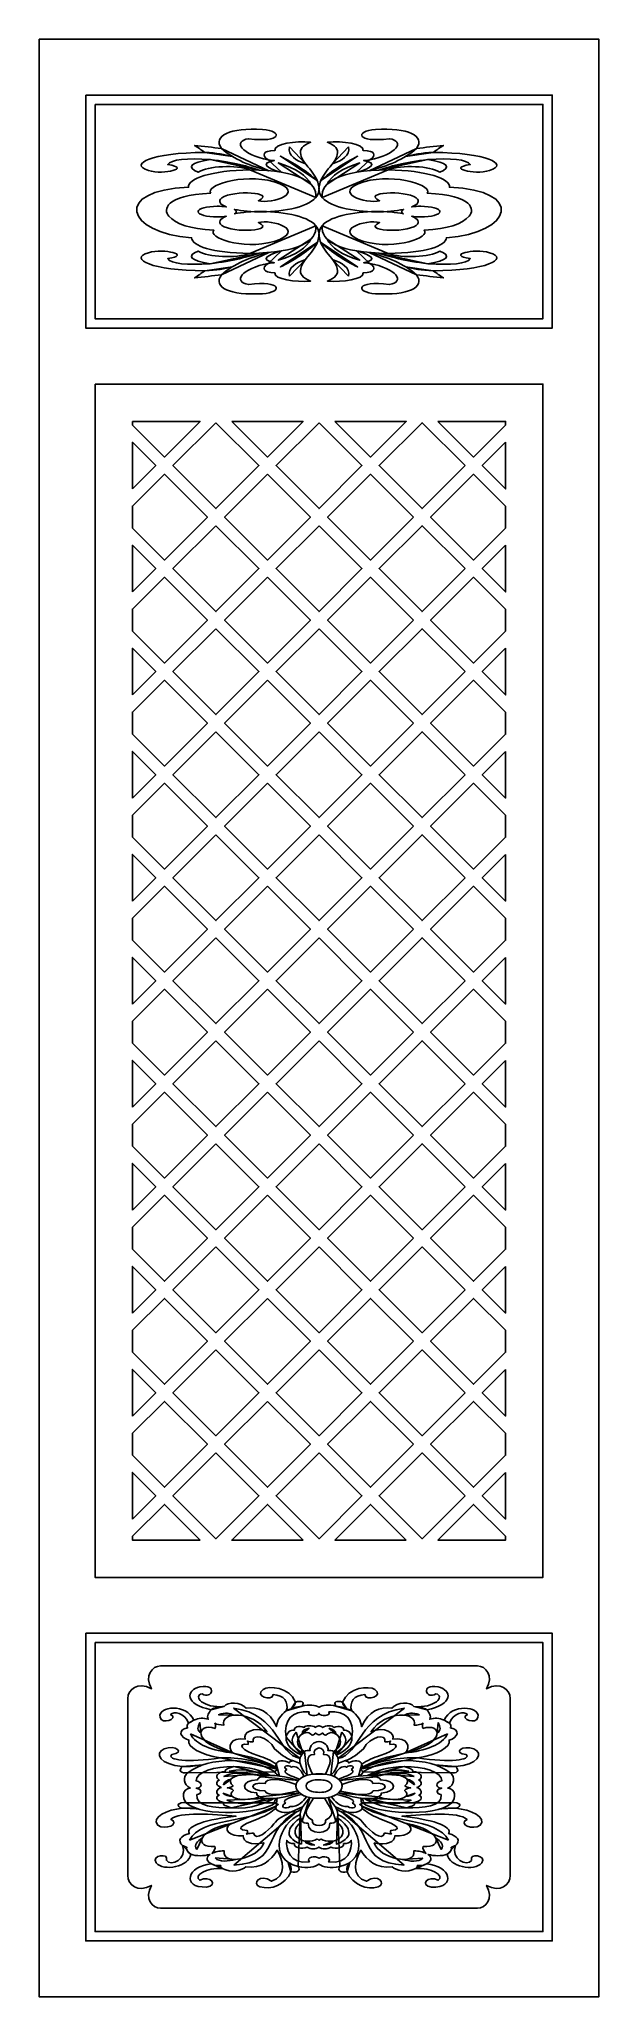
# Model space of a CAD drawing. Header units: centimetres. Extents: x 18.1 to 21.9, y -4.3 to 9.
import ezdxf

# ---------------------------------------------------------------- set-up
doc = ezdxf.new("R2010")
doc.units = ezdxf.units.CM
doc.header["$MEASUREMENT"] = 0
doc.layers.add('layer 1', color=7, linetype='Continuous')

msp = doc.modelspace()

# ---------------------------------------------------------------- linework, layer by layer
at = {"layer": 'layer 1', "color": 250}
for points, knots in [([(18.09278, 9.00077), (18.09278, 9.00077), (21.89898, 9.00077), (21.89898, 9.00077), (21.89898, 9.00077), (21.89898, 9.00077), (21.89898, -4.32092), (21.89898, -4.32092), (21.89898, -4.32092), (21.89898, -4.32092), (18.09278, -4.32092), (18.09278, -4.32092), (18.09278, -4.32092), (18.09278, -4.32092), (18.09278, 9.00077), (18.09278, 9.00077)], [0, 0, 0, 0, 0.2, 0.2, 0.2, 0.2, 0.4, 0.4, 0.4, 0.4, 0.6, 0.6, 0.6, 0.6, 1, 1, 1, 1]), ([(18.40997, 8.62014), (18.40997, 8.62014), (21.58179, 8.62014), (21.58179, 8.62014), (21.58179, 8.62014), (21.58179, 8.62014), (21.58179, 7.03424), (21.58179, 7.03424), (21.58179, 7.03424), (21.58179, 7.03424), (18.40997, 7.03424), (18.40997, 7.03424), (18.40997, 7.03424), (18.40997, 7.03424), (18.40997, 8.62014), (18.40997, 8.62014)], [0, 0, 0, 0, 0.2, 0.2, 0.2, 0.2, 0.4, 0.4, 0.4, 0.4, 0.6, 0.6, 0.6, 0.6, 1, 1, 1, 1]), ([(18.47341, 8.55671), (18.47341, 8.55671), (21.51835, 8.55671), (21.51835, 8.55671), (21.51835, 8.55671), (21.51835, 8.55671), (21.51835, 7.09767), (21.51835, 7.09767), (21.51835, 7.09767), (21.51835, 7.09767), (18.47341, 7.09767), (18.47341, 7.09767), (18.47341, 7.09767), (18.47341, 7.09767), (18.47341, 8.55671), (18.47341, 8.55671)], [0, 0, 0, 0, 0.2, 0.2, 0.2, 0.2, 0.4, 0.4, 0.4, 0.4, 0.6, 0.6, 0.6, 0.6, 1, 1, 1, 1]), ([(19.42102, 7.81181), (19.52269, 7.83406), (19.68647, 7.83789), (19.83914, 7.80095), (19.83914, 7.80095), (19.97264, 7.76437), (20.05382, 7.70149), (19.946, 7.55149), (19.946, 7.55149), (19.87234, 7.47287), (19.82267, 7.39486), (19.93908, 7.35497), (19.93908, 7.35497), (19.83517, 7.34504), (19.69162, 7.36623), (19.69441, 7.41142), (19.69441, 7.41142), (19.61318, 7.4115), (19.60333, 7.44457), (19.64963, 7.4744), (19.64963, 7.4744), (19.47217, 7.44136), (19.40321, 7.347), (19.51867, 7.33088), (19.51867, 7.33088), (19.74075, 7.3622), (19.75537, 7.27807), (19.61172, 7.26828), (19.61172, 7.26828), (19.39211, 7.2558), (19.26925, 7.31088), (19.33259, 7.39734), (19.33259, 7.39734), (19.2717, 7.39029), (19.21083, 7.38322), (19.14996, 7.37616), (19.14996, 7.37616), (19.17292, 7.39223), (19.19589, 7.40828), (19.21886, 7.42431), (19.21886, 7.42431), (18.8576, 7.42637), (18.69851, 7.50498), (18.83581, 7.5478), (18.83581, 7.5478), (18.94269, 7.57969), (19.13065, 7.53093), (18.96733, 7.50717), (18.96733, 7.50717), (18.98738, 7.47189), (19.09945, 7.4626), (19.25677, 7.47249), (19.25677, 7.47249), (19.11636, 7.49337), (19.09549, 7.52608), (19.17409, 7.55918), (19.17409, 7.55918), (19.24071, 7.51528), (19.43337, 7.50772), (19.52558, 7.54281), (19.52558, 7.54281), (19.2648, 7.54618), (19.13461, 7.59362), (19.12927, 7.64974), (19.12927, 7.64974), (18.6803, 7.6808), (18.59223, 7.97345), (19.10859, 7.99266), (19.10859, 7.99266), (19.09983, 8.04952), (19.2648, 8.1082), (19.52558, 8.11158), (19.52558, 8.11158), (19.43337, 8.14666), (19.24071, 8.13911), (19.17409, 8.0952), (19.17409, 8.0952), (19.09549, 8.1283), (19.11636, 8.16102), (19.25677, 8.1819), (19.25677, 8.1819), (19.09945, 8.19179), (18.98738, 8.18251), (18.96733, 8.14722), (18.96733, 8.14722), (19.13065, 8.12346), (18.94269, 8.07469), (18.83581, 8.10659), (18.83581, 8.10659), (18.69851, 8.1494), (18.8576, 8.22802), (19.21886, 8.23006), (19.21886, 8.23006), (19.19589, 8.24612), (19.17292, 8.26217), (19.14996, 8.27821), (19.14996, 8.27821), (19.21083, 8.27117), (19.2717, 8.26409), (19.33259, 8.25704), (19.33259, 8.25704), (19.26925, 8.34351), (19.39211, 8.39858), (19.61172, 8.38611), (19.61172, 8.38611), (19.75537, 8.37632), (19.74075, 8.29218), (19.51867, 8.32351), (19.51867, 8.32351), (19.40321, 8.3074), (19.47217, 8.21301), (19.64963, 8.17996), (19.64963, 8.17996), (19.60333, 8.2098), (19.61318, 8.24289), (19.69441, 8.24295), (19.69441, 8.24295), (19.69162, 8.28816), (19.83517, 8.30932), (19.93908, 8.29943), (19.93908, 8.29943), (19.82267, 8.25955), (19.87234, 8.1815), (19.946, 8.10292), (19.946, 8.10292), (20.05382, 7.9529), (19.97264, 7.89002), (19.83914, 7.85342), (19.83914, 7.85342), (19.68645, 7.81652), (19.52269, 7.82034), (19.42102, 7.84258), (19.42102, 7.84258), (19.42889, 7.83789), (19.4333, 7.83269), (19.4333, 7.82721), (19.4333, 7.82721), (19.4333, 7.82169), (19.42889, 7.81648), (19.42102, 7.81181)], [0, 0, 0, 0, 0.02777778, 0.02777778, 0.02777778, 0.02777778, 0.05555556, 0.05555556, 0.05555556, 0.05555556, 0.08333333, 0.08333333, 0.08333333, 0.08333333, 0.11111111, 0.11111111, 0.11111111, 0.11111111, 0.13888889, 0.13888889, 0.13888889, 0.13888889, 0.16666667, 0.16666667, 0.16666667, 0.16666667, 0.19444444, 0.19444444, 0.19444444, 0.19444444, 0.22222222, 0.22222222, 0.22222222, 0.22222222, 0.25, 0.25, 0.25, 0.25, 0.27777778, 0.27777778, 0.27777778, 0.27777778, 0.30555556, 0.30555556, 0.30555556, 0.30555556, 0.33333333, 0.33333333, 0.33333333, 0.33333333, 0.36111111, 0.36111111, 0.36111111, 0.36111111, 0.38888889, 0.38888889, 0.38888889, 0.38888889, 0.41666667, 0.41666667, 0.41666667, 0.41666667, 0.44444444, 0.44444444, 0.44444444, 0.44444444, 0.47222222, 0.47222222, 0.47222222, 0.47222222, 0.5, 0.5, 0.5, 0.5, 0.52777778, 0.52777778, 0.52777778, 0.52777778, 0.55555556, 0.55555556, 0.55555556, 0.55555556, 0.58333333, 0.58333333, 0.58333333, 0.58333333, 0.61111111, 0.61111111, 0.61111111, 0.61111111, 0.63888889, 0.63888889, 0.63888889, 0.63888889, 0.66666667, 0.66666667, 0.66666667, 0.66666667, 0.69444444, 0.69444444, 0.69444444, 0.69444444, 0.72222222, 0.72222222, 0.72222222, 0.72222222, 0.75, 0.75, 0.75, 0.75, 0.77777778, 0.77777778, 0.77777778, 0.77777778, 0.80555556, 0.80555556, 0.80555556, 0.80555556, 0.83333333, 0.83333333, 0.83333333, 0.83333333, 0.86111111, 0.86111111, 0.86111111, 0.86111111, 0.88888889, 0.88888889, 0.88888889, 0.88888889, 0.91666667, 0.91666667, 0.91666667, 0.91666667, 0.94444444, 0.94444444, 0.94444444, 0.94444444, 1, 1, 1, 1]), ([(20.57073, 7.81181), (20.46907, 7.83406), (20.3053, 7.83789), (20.15261, 7.80095), (20.15261, 7.80095), (20.01911, 7.76437), (19.93794, 7.70149), (20.04576, 7.55149), (20.04576, 7.55149), (20.11942, 7.47287), (20.16908, 7.39486), (20.05268, 7.35497), (20.05268, 7.35497), (20.1566, 7.34504), (20.30014, 7.36623), (20.29735, 7.41142), (20.29735, 7.41142), (20.37857, 7.4115), (20.38843, 7.44457), (20.34213, 7.4744), (20.34213, 7.4744), (20.51958, 7.44136), (20.58854, 7.347), (20.47309, 7.33088), (20.47309, 7.33088), (20.251, 7.3622), (20.23638, 7.27807), (20.38004, 7.26828), (20.38004, 7.26828), (20.59964, 7.2558), (20.72251, 7.31088), (20.65916, 7.39734), (20.65916, 7.39734), (20.72005, 7.39029), (20.78093, 7.38322), (20.8418, 7.37616), (20.8418, 7.37616), (20.81884, 7.39223), (20.79586, 7.40828), (20.77289, 7.42431), (20.77289, 7.42431), (21.13415, 7.42637), (21.29325, 7.50498), (21.15594, 7.5478), (21.15594, 7.5478), (21.04906, 7.57969), (20.86111, 7.53093), (21.02442, 7.50717), (21.02442, 7.50717), (21.00438, 7.47189), (20.8923, 7.4626), (20.73499, 7.47249), (20.73499, 7.47249), (20.87538, 7.49337), (20.89627, 7.52608), (20.81767, 7.55918), (20.81767, 7.55918), (20.75105, 7.51528), (20.55839, 7.50772), (20.46618, 7.54281), (20.46618, 7.54281), (20.72696, 7.54618), (20.85714, 7.59362), (20.86248, 7.64974), (20.86248, 7.64974), (21.31146, 7.6808), (21.39954, 7.97345), (20.88317, 7.99266), (20.88317, 7.99266), (20.89193, 8.04952), (20.72696, 8.1082), (20.46618, 8.11158), (20.46618, 8.11158), (20.55839, 8.14666), (20.75105, 8.13911), (20.81767, 8.0952), (20.81767, 8.0952), (20.89627, 8.1283), (20.87538, 8.16102), (20.73499, 8.1819), (20.73499, 8.1819), (20.8923, 8.19179), (21.00438, 8.18251), (21.02442, 8.14722), (21.02442, 8.14722), (20.86111, 8.12346), (21.04906, 8.07469), (21.15594, 8.10659), (21.15594, 8.10659), (21.29325, 8.1494), (21.13415, 8.22802), (20.77289, 8.23006), (20.77289, 8.23006), (20.79586, 8.24612), (20.81884, 8.26217), (20.8418, 8.27821), (20.8418, 8.27821), (20.78093, 8.27117), (20.72005, 8.26409), (20.65916, 8.25704), (20.65916, 8.25704), (20.72251, 8.34351), (20.59964, 8.39858), (20.38004, 8.38611), (20.38004, 8.38611), (20.23638, 8.37632), (20.251, 8.29218), (20.47309, 8.32351), (20.47309, 8.32351), (20.58854, 8.3074), (20.51958, 8.21301), (20.34213, 8.17996), (20.34213, 8.17996), (20.38843, 8.2098), (20.37857, 8.24289), (20.29735, 8.24295), (20.29735, 8.24295), (20.30014, 8.28816), (20.1566, 8.30932), (20.05268, 8.29943), (20.05268, 8.29943), (20.16908, 8.25955), (20.11942, 8.1815), (20.04576, 8.10292), (20.04576, 8.10292), (19.93794, 7.9529), (20.01911, 7.89002), (20.15261, 7.85342), (20.15261, 7.85342), (20.3053, 7.81652), (20.46907, 7.82034), (20.57073, 7.84258), (20.57073, 7.84258), (20.56287, 7.83789), (20.55846, 7.83269), (20.55846, 7.82721), (20.55846, 7.82721), (20.55846, 7.82169), (20.56287, 7.81648), (20.57073, 7.81181)], [0, 0, 0, 0, 0.02777778, 0.02777778, 0.02777778, 0.02777778, 0.05555556, 0.05555556, 0.05555556, 0.05555556, 0.08333333, 0.08333333, 0.08333333, 0.08333333, 0.11111111, 0.11111111, 0.11111111, 0.11111111, 0.13888889, 0.13888889, 0.13888889, 0.13888889, 0.16666667, 0.16666667, 0.16666667, 0.16666667, 0.19444444, 0.19444444, 0.19444444, 0.19444444, 0.22222222, 0.22222222, 0.22222222, 0.22222222, 0.25, 0.25, 0.25, 0.25, 0.27777778, 0.27777778, 0.27777778, 0.27777778, 0.30555556, 0.30555556, 0.30555556, 0.30555556, 0.33333333, 0.33333333, 0.33333333, 0.33333333, 0.36111111, 0.36111111, 0.36111111, 0.36111111, 0.38888889, 0.38888889, 0.38888889, 0.38888889, 0.41666667, 0.41666667, 0.41666667, 0.41666667, 0.44444444, 0.44444444, 0.44444444, 0.44444444, 0.47222222, 0.47222222, 0.47222222, 0.47222222, 0.5, 0.5, 0.5, 0.5, 0.52777778, 0.52777778, 0.52777778, 0.52777778, 0.55555556, 0.55555556, 0.55555556, 0.55555556, 0.58333333, 0.58333333, 0.58333333, 0.58333333, 0.61111111, 0.61111111, 0.61111111, 0.61111111, 0.63888889, 0.63888889, 0.63888889, 0.63888889, 0.66666667, 0.66666667, 0.66666667, 0.66666667, 0.69444444, 0.69444444, 0.69444444, 0.69444444, 0.72222222, 0.72222222, 0.72222222, 0.72222222, 0.75, 0.75, 0.75, 0.75, 0.77777778, 0.77777778, 0.77777778, 0.77777778, 0.80555556, 0.80555556, 0.80555556, 0.80555556, 0.83333333, 0.83333333, 0.83333333, 0.83333333, 0.86111111, 0.86111111, 0.86111111, 0.86111111, 0.88888889, 0.88888889, 0.88888889, 0.88888889, 0.91666667, 0.91666667, 0.91666667, 0.91666667, 0.94444444, 0.94444444, 0.94444444, 0.94444444, 1, 1, 1, 1]), ([(19.79546, 8.26722), (19.78239, 8.20745), (19.84205, 8.17396), (19.90317, 8.15319), (19.90317, 8.15319), (19.90317, 8.15319), (19.79546, 8.26722), (19.79546, 8.26722)], [0, 0, 0, 0, 0.33333333, 0.33333333, 0.33333333, 0.33333333, 1, 1, 1, 1]), ([(20.1963, 8.26722), (20.20936, 8.20745), (20.1497, 8.17396), (20.08859, 8.15319), (20.08859, 8.15319), (20.08859, 8.15319), (20.1963, 8.26722), (20.1963, 8.26722)], [0, 0, 0, 0, 0.33333333, 0.33333333, 0.33333333, 0.33333333, 1, 1, 1, 1]), ([(19.21886, 8.23006), (19.30437, 8.22627), (19.35226, 8.21691), (19.40718, 8.20249), (19.40718, 8.20249), (19.40718, 8.20249), (19.21886, 8.23006), (19.21886, 8.23006)], [0, 0, 0, 0, 0.33333333, 0.33333333, 0.33333333, 0.33333333, 1, 1, 1, 1]), ([(19.25677, 8.1819), (19.40863, 8.1627), (19.52409, 8.13333), (19.58943, 8.10973), (19.58943, 8.10973), (19.58943, 8.10973), (19.25677, 8.1819), (19.25677, 8.1819)], [0, 0, 0, 0, 0.33333333, 0.33333333, 0.33333333, 0.33333333, 1, 1, 1, 1]), ([(19.33259, 8.25705), (19.41699, 8.18257), (19.53114, 8.13586), (19.6544, 8.1055), (19.6544, 8.1055), (19.6544, 8.1055), (19.33259, 8.25705), (19.33259, 8.25705)], [0, 0, 0, 0, 0.33333333, 0.33333333, 0.33333333, 0.33333333, 1, 1, 1, 1]), ([(19.64963, 8.17996), (19.65623, 8.1777), (19.66907, 8.17625), (19.69164, 8.17508), (19.69164, 8.17508), (19.59268, 8.15523), (19.63705, 8.12272), (19.74171, 8.09468), (19.74171, 8.09468), (19.74171, 8.09468), (19.64963, 8.17996), (19.64963, 8.17996)], [0, 0, 0, 0, 0.25, 0.25, 0.25, 0.25, 0.5, 0.5, 0.5, 0.5, 1, 1, 1, 1]), ([(19.94107, 8.01446), (19.91262, 8.07149), (19.844, 8.12071), (19.71914, 8.15828), (19.71914, 8.15828), (19.71914, 8.15828), (19.94107, 8.01446), (19.94107, 8.01446)], [0, 0, 0, 0, 0.33333333, 0.33333333, 0.33333333, 0.33333333, 1, 1, 1, 1]), ([(19.98333, 8.03845), (19.90759, 8.10432), (19.82299, 8.1611), (19.73319, 8.20377), (19.73319, 8.20377), (19.73319, 8.20377), (19.98333, 8.03845), (19.98333, 8.03845)], [0, 0, 0, 0, 0.33333333, 0.33333333, 0.33333333, 0.33333333, 1, 1, 1, 1]), ([(20.00843, 8.03845), (20.08417, 8.10432), (20.16876, 8.1611), (20.25856, 8.20377), (20.25856, 8.20377), (20.25856, 8.20377), (20.00843, 8.03845), (20.00843, 8.03845)], [0, 0, 0, 0, 0.33333333, 0.33333333, 0.33333333, 0.33333333, 1, 1, 1, 1]), ([(20.05069, 8.01446), (20.07914, 8.07149), (20.14776, 8.12071), (20.27262, 8.15828), (20.27262, 8.15828), (20.27262, 8.15828), (20.05069, 8.01446), (20.05069, 8.01446)], [0, 0, 0, 0, 0.33333333, 0.33333333, 0.33333333, 0.33333333, 1, 1, 1, 1]), ([(20.34213, 8.17996), (20.33553, 8.1777), (20.32269, 8.17625), (20.30011, 8.17508), (20.30011, 8.17508), (20.39908, 8.15523), (20.35471, 8.12272), (20.25006, 8.09468), (20.25006, 8.09468), (20.25006, 8.09468), (20.34213, 8.17996), (20.34213, 8.17996)], [0, 0, 0, 0, 0.25, 0.25, 0.25, 0.25, 0.5, 0.5, 0.5, 0.5, 1, 1, 1, 1]), ([(20.65916, 8.25705), (20.57477, 8.18257), (20.46062, 8.13586), (20.33736, 8.1055), (20.33736, 8.1055), (20.33736, 8.1055), (20.65916, 8.25705), (20.65916, 8.25705)], [0, 0, 0, 0, 0.33333333, 0.33333333, 0.33333333, 0.33333333, 1, 1, 1, 1]), ([(20.73501, 8.1819), (20.58313, 8.1627), (20.46767, 8.13333), (20.40233, 8.10973), (20.40233, 8.10973), (20.40233, 8.10973), (20.73501, 8.1819), (20.73501, 8.1819)], [0, 0, 0, 0, 0.33333333, 0.33333333, 0.33333333, 0.33333333, 1, 1, 1, 1]), ([(20.77289, 8.23006), (20.68739, 8.22627), (20.6395, 8.21691), (20.58458, 8.20249), (20.58458, 8.20249), (20.58458, 8.20249), (20.77289, 8.23006), (20.77289, 8.23006)], [0, 0, 0, 0, 0.33333333, 0.33333333, 0.33333333, 0.33333333, 1, 1, 1, 1]), ([(19.26022, 7.95218), (18.94454, 7.94019), (18.93628, 7.83759), (18.97419, 7.79614), (18.97419, 7.79614), (19.0253, 7.74263), (19.11536, 7.70926), (19.28091, 7.70077), (19.28091, 7.70077), (19.23775, 7.65242), (19.46664, 7.56411), (19.69097, 7.62372), (19.69097, 7.62372), (19.92333, 7.70098), (19.672, 7.77737), (19.58416, 7.7528), (19.58416, 7.7528), (19.71002, 7.69585), (19.41138, 7.67873), (19.33531, 7.73307), (19.33531, 7.73307), (19.30698, 7.75553), (19.32216, 7.77786), (19.36513, 7.79527), (19.36513, 7.79527), (19.34678, 7.79248), (19.32573, 7.7909), (19.30344, 7.7909), (19.30344, 7.7909), (19.23193, 7.7909), (19.17357, 7.80719), (19.17357, 7.82721), (19.17357, 7.82721), (19.17357, 7.84719), (19.23193, 7.86349), (19.30344, 7.86349), (19.30344, 7.86349), (19.32573, 7.86349), (19.34678, 7.86193), (19.36513, 7.85913), (19.36513, 7.85913), (19.32217, 7.87654), (19.30698, 7.89886), (19.33531, 7.92131), (19.33531, 7.92131), (19.41138, 7.97566), (19.71002, 7.95854), (19.58416, 7.9016), (19.58416, 7.9016), (19.672, 7.87702), (19.92333, 7.9534), (19.69097, 8.03067), (19.69097, 8.03067), (19.46664, 8.09029), (19.21708, 8.0021), (19.26022, 7.95218)], [0, 0, 0, 0, 0.06666667, 0.06666667, 0.06666667, 0.06666667, 0.13333333, 0.13333333, 0.13333333, 0.13333333, 0.2, 0.2, 0.2, 0.2, 0.26666667, 0.26666667, 0.26666667, 0.26666667, 0.33333333, 0.33333333, 0.33333333, 0.33333333, 0.4, 0.4, 0.4, 0.4, 0.46666667, 0.46666667, 0.46666667, 0.46666667, 0.53333333, 0.53333333, 0.53333333, 0.53333333, 0.6, 0.6, 0.6, 0.6, 0.66666667, 0.66666667, 0.66666667, 0.66666667, 0.73333333, 0.73333333, 0.73333333, 0.73333333, 0.8, 0.8, 0.8, 0.8, 0.86666667, 0.86666667, 0.86666667, 0.86666667, 1, 1, 1, 1]), ([(19.52557, 8.11158), (19.86175, 8.10704), (19.98474, 8.02908), (19.97464, 7.92297), (19.97464, 7.92297), (19.97464, 7.92297), (19.52557, 8.11158), (19.52557, 8.11158)], [0, 0, 0, 0, 0.33333333, 0.33333333, 0.33333333, 0.33333333, 1, 1, 1, 1]), ([(20.46618, 8.11158), (20.13, 8.10704), (20.00701, 8.02908), (20.01711, 7.92297), (20.01711, 7.92297), (20.01711, 7.92297), (20.46618, 8.11158), (20.46618, 8.11158)], [0, 0, 0, 0, 0.33333333, 0.33333333, 0.33333333, 0.33333333, 1, 1, 1, 1]), ([(20.73154, 7.95218), (21.04722, 7.94019), (21.05548, 7.83759), (21.01754, 7.79614), (21.01754, 7.79614), (20.96645, 7.74263), (20.87639, 7.70926), (20.71085, 7.70077), (20.71085, 7.70077), (20.75401, 7.65242), (20.52511, 7.56411), (20.30078, 7.62372), (20.30078, 7.62372), (20.06842, 7.70098), (20.31975, 7.77737), (20.4076, 7.7528), (20.4076, 7.7528), (20.28173, 7.69585), (20.58038, 7.67873), (20.65645, 7.73307), (20.65645, 7.73307), (20.68477, 7.75553), (20.66961, 7.77786), (20.62662, 7.79527), (20.62662, 7.79527), (20.64498, 7.79248), (20.66603, 7.7909), (20.68832, 7.7909), (20.68832, 7.7909), (20.75982, 7.7909), (20.81819, 7.80719), (20.81819, 7.82721), (20.81819, 7.82721), (20.81819, 7.84719), (20.75982, 7.86349), (20.68832, 7.86349), (20.68832, 7.86349), (20.66603, 7.86349), (20.64498, 7.86193), (20.62662, 7.85913), (20.62662, 7.85913), (20.66958, 7.87654), (20.68477, 7.89886), (20.65645, 7.92131), (20.65645, 7.92131), (20.58038, 7.97566), (20.28173, 7.95854), (20.4076, 7.9016), (20.4076, 7.9016), (20.31975, 7.87702), (20.06842, 7.9534), (20.30078, 8.03067), (20.30078, 8.03067), (20.52511, 8.09029), (20.77468, 8.0021), (20.73154, 7.95218)], [0, 0, 0, 0, 0.06666667, 0.06666667, 0.06666667, 0.06666667, 0.13333333, 0.13333333, 0.13333333, 0.13333333, 0.2, 0.2, 0.2, 0.2, 0.26666667, 0.26666667, 0.26666667, 0.26666667, 0.33333333, 0.33333333, 0.33333333, 0.33333333, 0.4, 0.4, 0.4, 0.4, 0.46666667, 0.46666667, 0.46666667, 0.46666667, 0.53333333, 0.53333333, 0.53333333, 0.53333333, 0.6, 0.6, 0.6, 0.6, 0.66666667, 0.66666667, 0.66666667, 0.66666667, 0.73333333, 0.73333333, 0.73333333, 0.73333333, 0.8, 0.8, 0.8, 0.8, 0.86666667, 0.86666667, 0.86666667, 0.86666667, 1, 1, 1, 1]), ([(19.52557, 7.54281), (19.86175, 7.54736), (19.98474, 7.62529), (19.97464, 7.7314), (19.97464, 7.7314), (19.97464, 7.7314), (19.52557, 7.54281), (19.52557, 7.54281)], [0, 0, 0, 0, 0.33333333, 0.33333333, 0.33333333, 0.33333333, 1, 1, 1, 1]), ([(20.46618, 7.54281), (20.13, 7.54736), (20.00701, 7.62529), (20.01711, 7.7314), (20.01711, 7.7314), (20.01711, 7.7314), (20.46618, 7.54281), (20.46618, 7.54281)], [0, 0, 0, 0, 0.33333333, 0.33333333, 0.33333333, 0.33333333, 1, 1, 1, 1]), ([(19.94107, 7.63991), (19.91262, 7.58288), (19.844, 7.53368), (19.71914, 7.49611), (19.71914, 7.49611), (19.71914, 7.49611), (19.94107, 7.63991), (19.94107, 7.63991)], [0, 0, 0, 0, 0.33333333, 0.33333333, 0.33333333, 0.33333333, 1, 1, 1, 1]), ([(19.98333, 7.61591), (19.90759, 7.55007), (19.82299, 7.49326), (19.73319, 7.45061), (19.73319, 7.45061), (19.73319, 7.45061), (19.98333, 7.61591), (19.98333, 7.61591)], [0, 0, 0, 0, 0.33333333, 0.33333333, 0.33333333, 0.33333333, 1, 1, 1, 1]), ([(20.00843, 7.61591), (20.08417, 7.55007), (20.16876, 7.49326), (20.25856, 7.45061), (20.25856, 7.45061), (20.25856, 7.45061), (20.00843, 7.61591), (20.00843, 7.61591)], [0, 0, 0, 0, 0.33333333, 0.33333333, 0.33333333, 0.33333333, 1, 1, 1, 1]), ([(20.05069, 7.63991), (20.07914, 7.58288), (20.14776, 7.53368), (20.27262, 7.49611), (20.27262, 7.49611), (20.27262, 7.49611), (20.05069, 7.63991), (20.05069, 7.63991)], [0, 0, 0, 0, 0.33333333, 0.33333333, 0.33333333, 0.33333333, 1, 1, 1, 1]), ([(19.25677, 7.47249), (19.40863, 7.4917), (19.52409, 7.52106), (19.58943, 7.54465), (19.58943, 7.54465), (19.58943, 7.54465), (19.25677, 7.47249), (19.25677, 7.47249)], [0, 0, 0, 0, 0.33333333, 0.33333333, 0.33333333, 0.33333333, 1, 1, 1, 1]), ([(19.33259, 7.39734), (19.41699, 7.47181), (19.53114, 7.51853), (19.6544, 7.54889), (19.6544, 7.54889), (19.6544, 7.54889), (19.33259, 7.39734), (19.33259, 7.39734)], [0, 0, 0, 0, 0.33333333, 0.33333333, 0.33333333, 0.33333333, 1, 1, 1, 1]), ([(19.64963, 7.4744), (19.65623, 7.47667), (19.66907, 7.47815), (19.69164, 7.47928), (19.69164, 7.47928), (19.59268, 7.49917), (19.63705, 7.53167), (19.74171, 7.55973), (19.74171, 7.55973), (19.74171, 7.55973), (19.64963, 7.4744), (19.64963, 7.4744)], [0, 0, 0, 0, 0.25, 0.25, 0.25, 0.25, 0.5, 0.5, 0.5, 0.5, 1, 1, 1, 1]), ([(19.79546, 7.38717), (19.78239, 7.44694), (19.84205, 7.48043), (19.90317, 7.50118), (19.90317, 7.50118), (19.90317, 7.50118), (19.79546, 7.38717), (19.79546, 7.38717)], [0, 0, 0, 0, 0.33333333, 0.33333333, 0.33333333, 0.33333333, 1, 1, 1, 1]), ([(20.1963, 7.38717), (20.20936, 7.44694), (20.1497, 7.48043), (20.08859, 7.50118), (20.08859, 7.50118), (20.08859, 7.50118), (20.1963, 7.38717), (20.1963, 7.38717)], [0, 0, 0, 0, 0.33333333, 0.33333333, 0.33333333, 0.33333333, 1, 1, 1, 1]), ([(20.34213, 7.4744), (20.33553, 7.47667), (20.32269, 7.47815), (20.30011, 7.47928), (20.30011, 7.47928), (20.39908, 7.49917), (20.35471, 7.53167), (20.25006, 7.55973), (20.25006, 7.55973), (20.25006, 7.55973), (20.34213, 7.4744), (20.34213, 7.4744)], [0, 0, 0, 0, 0.25, 0.25, 0.25, 0.25, 0.5, 0.5, 0.5, 0.5, 1, 1, 1, 1]), ([(20.65916, 7.39734), (20.57477, 7.47181), (20.46062, 7.51853), (20.33736, 7.54889), (20.33736, 7.54889), (20.33736, 7.54889), (20.65916, 7.39734), (20.65916, 7.39734)], [0, 0, 0, 0, 0.33333333, 0.33333333, 0.33333333, 0.33333333, 1, 1, 1, 1]), ([(20.73501, 7.47249), (20.58313, 7.4917), (20.46767, 7.52106), (20.40233, 7.54465), (20.40233, 7.54465), (20.40233, 7.54465), (20.73501, 7.47249), (20.73501, 7.47249)], [0, 0, 0, 0, 0.33333333, 0.33333333, 0.33333333, 0.33333333, 1, 1, 1, 1]), ([(19.21886, 7.42431), (19.30437, 7.42811), (19.35226, 7.43746), (19.40718, 7.45188), (19.40718, 7.45188), (19.40718, 7.45188), (19.21886, 7.42431), (19.21886, 7.42431)], [0, 0, 0, 0, 0.33333333, 0.33333333, 0.33333333, 0.33333333, 1, 1, 1, 1]), ([(20.77289, 7.42433), (20.68739, 7.42811), (20.6395, 7.43746), (20.58458, 7.45188), (20.58458, 7.45188), (20.58458, 7.45188), (20.77289, 7.42433), (20.77289, 7.42433)], [0, 0, 0, 0, 0.33333333, 0.33333333, 0.33333333, 0.33333333, 1, 1, 1, 1]), ([(18.47341, 6.65362), (18.47341, 6.65362), (21.51835, 6.65362), (21.51835, 6.65362), (21.51835, 6.65362), (21.51835, 6.65362), (21.51835, -1.46627), (21.51835, -1.46627), (21.51835, -1.46627), (21.51835, -1.46627), (18.47341, -1.46627), (18.47341, -1.46627), (18.47341, -1.46627), (18.47341, -1.46627), (18.47341, 6.65362), (18.47341, 6.65362)], [0, 0, 0, 0, 0.2, 0.2, 0.2, 0.2, 0.4, 0.4, 0.4, 0.4, 0.6, 0.6, 0.6, 0.6, 1, 1, 1, 1]), ([(18.47341, 6.65362), (18.47341, 6.65362), (21.51835, 6.65362), (21.51835, 6.65362), (21.51835, 6.65362), (21.51835, 6.65362), (21.51835, -1.46627), (21.51835, -1.46627), (21.51835, -1.46627), (21.51835, -1.46627), (18.47341, -1.46627), (18.47341, -1.46627), (18.47341, -1.46627), (18.47341, -1.46627), (18.47341, 6.65362), (18.47341, 6.65362)], [0, 0, 0, 0, 0.2, 0.2, 0.2, 0.2, 0.4, 0.4, 0.4, 0.4, 0.6, 0.6, 0.6, 0.6, 1, 1, 1, 1]), ([(18.72714, 6.39988), (18.72714, 6.39988), (19.18705, 6.39988), (19.18705, 6.39988), (19.18705, 6.39988), (19.18705, 6.39988), (18.94435, 6.15718), (18.94435, 6.15718), (18.94435, 6.15718), (18.94435, 6.15718), (18.72714, 6.37436), (18.72714, 6.37436), (18.72714, 6.37436), (18.72714, 6.37436), (18.72714, 6.39988), (18.72714, 6.39988)], [0, 0, 0, 0, 0.2, 0.2, 0.2, 0.2, 0.4, 0.4, 0.4, 0.4, 0.6, 0.6, 0.6, 0.6, 1, 1, 1, 1]), ([(19.40268, 6.39988), (19.40268, 6.39988), (19.88807, 6.39988), (19.88807, 6.39988), (19.88807, 6.39988), (19.88807, 6.39988), (19.64537, 6.15718), (19.64537, 6.15718), (19.64537, 6.15718), (19.64537, 6.15718), (19.40268, 6.39988), (19.40268, 6.39988)], [0, 0, 0, 0, 0.25, 0.25, 0.25, 0.25, 0.5, 0.5, 0.5, 0.5, 1, 1, 1, 1]), ([(20.10369, 6.39988), (20.10369, 6.39988), (20.58908, 6.39988), (20.58908, 6.39988), (20.58908, 6.39988), (20.58908, 6.39988), (20.34638, 6.15718), (20.34638, 6.15718), (20.34638, 6.15718), (20.34638, 6.15718), (20.10369, 6.39988), (20.10369, 6.39988)], [0, 0, 0, 0, 0.25, 0.25, 0.25, 0.25, 0.5, 0.5, 0.5, 0.5, 1, 1, 1, 1]), ([(20.8047, 6.39988), (20.8047, 6.39988), (21.26461, 6.39988), (21.26461, 6.39988), (21.26461, 6.39988), (21.26461, 6.39988), (21.26461, 6.37436), (21.26461, 6.37436), (21.26461, 6.37436), (21.26461, 6.37436), (21.04741, 6.15718), (21.04741, 6.15718), (21.04741, 6.15718), (21.04741, 6.15718), (20.8047, 6.39988), (20.8047, 6.39988)], [0, 0, 0, 0, 0.2, 0.2, 0.2, 0.2, 0.4, 0.4, 0.4, 0.4, 0.6, 0.6, 0.6, 0.6, 1, 1, 1, 1]), ([(19.29486, 6.39084), (19.29486, 6.39084), (19.58695, 6.09876), (19.58695, 6.09876), (19.58695, 6.09876), (19.58695, 6.09876), (19.29486, 5.80665), (19.29486, 5.80665), (19.29486, 5.80665), (19.29486, 5.80665), (19.00277, 6.09876), (19.00277, 6.09876), (19.00277, 6.09876), (19.00277, 6.09876), (19.29486, 6.39084), (19.29486, 6.39084)], [0, 0, 0, 0, 0.2, 0.2, 0.2, 0.2, 0.4, 0.4, 0.4, 0.4, 0.6, 0.6, 0.6, 0.6, 1, 1, 1, 1]), ([(19.99588, 6.39084), (19.99588, 6.39084), (20.28797, 6.09876), (20.28797, 6.09876), (20.28797, 6.09876), (20.28797, 6.09876), (19.99588, 5.80665), (19.99588, 5.80665), (19.99588, 5.80665), (19.99588, 5.80665), (19.70379, 6.09876), (19.70379, 6.09876), (19.70379, 6.09876), (19.70379, 6.09876), (19.99588, 6.39084), (19.99588, 6.39084)], [0, 0, 0, 0, 0.2, 0.2, 0.2, 0.2, 0.4, 0.4, 0.4, 0.4, 0.6, 0.6, 0.6, 0.6, 1, 1, 1, 1]), ([(20.98899, 6.09876), (20.98899, 6.09876), (20.69689, 5.80665), (20.69689, 5.80665), (20.69689, 5.80665), (20.69689, 5.80665), (20.4048, 6.09876), (20.4048, 6.09876), (20.4048, 6.09876), (20.4048, 6.09876), (20.69689, 6.39084), (20.69689, 6.39084), (20.69689, 6.39084), (20.69689, 6.39084), (20.98899, 6.09876), (20.98899, 6.09876)], [0, 0, 0, 0, 0.2, 0.2, 0.2, 0.2, 0.4, 0.4, 0.4, 0.4, 0.6, 0.6, 0.6, 0.6, 1, 1, 1, 1]), ([(18.72714, 5.93998), (18.72714, 5.93998), (18.72714, 6.25754), (18.72714, 6.25754), (18.72714, 6.25754), (18.72714, 6.25754), (18.88594, 6.09876), (18.88594, 6.09876), (18.88594, 6.09876), (18.88594, 6.09876), (18.72714, 5.93998), (18.72714, 5.93998)], [0, 0, 0, 0, 0.25, 0.25, 0.25, 0.25, 0.5, 0.5, 0.5, 0.5, 1, 1, 1, 1]), ([(21.26461, 6.25754), (21.26461, 6.25754), (21.26461, 5.93998), (21.26461, 5.93998), (21.26461, 5.93998), (21.26461, 5.93998), (21.10582, 6.09876), (21.10582, 6.09876), (21.10582, 6.09876), (21.10582, 6.09876), (21.26461, 6.25754), (21.26461, 6.25754)], [0, 0, 0, 0, 0.25, 0.25, 0.25, 0.25, 0.5, 0.5, 0.5, 0.5, 1, 1, 1, 1]), ([(18.72714, 5.67337), (18.72714, 5.67337), (18.72714, 5.82313), (18.72714, 5.82313), (18.72714, 5.82313), (18.72714, 5.82313), (18.94435, 6.04035), (18.94435, 6.04035), (18.94435, 6.04035), (18.94435, 6.04035), (19.23645, 5.74826), (19.23645, 5.74826), (19.23645, 5.74826), (19.23645, 5.74826), (18.94435, 5.45617), (18.94435, 5.45617), (18.94435, 5.45617), (18.94435, 5.45617), (18.72714, 5.67337), (18.72714, 5.67337)], [0, 0, 0, 0, 0.16666667, 0.16666667, 0.16666667, 0.16666667, 0.33333333, 0.33333333, 0.33333333, 0.33333333, 0.5, 0.5, 0.5, 0.5, 0.66666667, 0.66666667, 0.66666667, 0.66666667, 1, 1, 1, 1]), ([(19.64537, 6.04035), (19.64537, 6.04035), (19.93747, 5.74826), (19.93747, 5.74826), (19.93747, 5.74826), (19.93747, 5.74826), (19.64537, 5.45617), (19.64537, 5.45617), (19.64537, 5.45617), (19.64537, 5.45617), (19.35327, 5.74826), (19.35327, 5.74826), (19.35327, 5.74826), (19.35327, 5.74826), (19.64537, 6.04035), (19.64537, 6.04035)], [0, 0, 0, 0, 0.2, 0.2, 0.2, 0.2, 0.4, 0.4, 0.4, 0.4, 0.6, 0.6, 0.6, 0.6, 1, 1, 1, 1]), ([(20.63849, 5.74826), (20.63849, 5.74826), (20.34638, 5.45617), (20.34638, 5.45617), (20.34638, 5.45617), (20.34638, 5.45617), (20.05429, 5.74826), (20.05429, 5.74826), (20.05429, 5.74826), (20.05429, 5.74826), (20.34638, 6.04035), (20.34638, 6.04035), (20.34638, 6.04035), (20.34638, 6.04035), (20.63849, 5.74826), (20.63849, 5.74826)], [0, 0, 0, 0, 0.2, 0.2, 0.2, 0.2, 0.4, 0.4, 0.4, 0.4, 0.6, 0.6, 0.6, 0.6, 1, 1, 1, 1]), ([(21.26461, 5.82313), (21.26461, 5.82313), (21.26461, 5.67337), (21.26461, 5.67337), (21.26461, 5.67337), (21.26461, 5.67337), (21.04741, 5.45617), (21.04741, 5.45617), (21.04741, 5.45617), (21.04741, 5.45617), (20.75531, 5.74826), (20.75531, 5.74826), (20.75531, 5.74826), (20.75531, 5.74826), (21.04741, 6.04035), (21.04741, 6.04035), (21.04741, 6.04035), (21.04741, 6.04035), (21.26461, 5.82313), (21.26461, 5.82313)], [0, 0, 0, 0, 0.16666667, 0.16666667, 0.16666667, 0.16666667, 0.33333333, 0.33333333, 0.33333333, 0.33333333, 0.5, 0.5, 0.5, 0.5, 0.66666667, 0.66666667, 0.66666667, 0.66666667, 1, 1, 1, 1]), ([(19.29486, 5.68983), (19.29486, 5.68983), (19.58695, 5.39775), (19.58695, 5.39775), (19.58695, 5.39775), (19.58695, 5.39775), (19.29486, 5.10565), (19.29486, 5.10565), (19.29486, 5.10565), (19.29486, 5.10565), (19.00277, 5.39775), (19.00277, 5.39775), (19.00277, 5.39775), (19.00277, 5.39775), (19.29486, 5.68983), (19.29486, 5.68983)], [0, 0, 0, 0, 0.2, 0.2, 0.2, 0.2, 0.4, 0.4, 0.4, 0.4, 0.6, 0.6, 0.6, 0.6, 1, 1, 1, 1]), ([(19.99588, 5.68983), (19.99588, 5.68983), (20.28797, 5.39775), (20.28797, 5.39775), (20.28797, 5.39775), (20.28797, 5.39775), (19.99588, 5.10565), (19.99588, 5.10565), (19.99588, 5.10565), (19.99588, 5.10565), (19.70379, 5.39775), (19.70379, 5.39775), (19.70379, 5.39775), (19.70379, 5.39775), (19.99588, 5.68983), (19.99588, 5.68983)], [0, 0, 0, 0, 0.2, 0.2, 0.2, 0.2, 0.4, 0.4, 0.4, 0.4, 0.6, 0.6, 0.6, 0.6, 1, 1, 1, 1]), ([(20.98899, 5.39775), (20.98899, 5.39775), (20.69689, 5.10565), (20.69689, 5.10565), (20.69689, 5.10565), (20.69689, 5.10565), (20.4048, 5.39775), (20.4048, 5.39775), (20.4048, 5.39775), (20.4048, 5.39775), (20.69689, 5.68983), (20.69689, 5.68983), (20.69689, 5.68983), (20.69689, 5.68983), (20.98899, 5.39775), (20.98899, 5.39775)], [0, 0, 0, 0, 0.2, 0.2, 0.2, 0.2, 0.4, 0.4, 0.4, 0.4, 0.6, 0.6, 0.6, 0.6, 1, 1, 1, 1]), ([(18.72714, 5.23896), (18.72714, 5.23896), (18.72714, 5.55654), (18.72714, 5.55654), (18.72714, 5.55654), (18.72714, 5.55654), (18.88594, 5.39775), (18.88594, 5.39775), (18.88594, 5.39775), (18.88594, 5.39775), (18.72714, 5.23896), (18.72714, 5.23896)], [0, 0, 0, 0, 0.25, 0.25, 0.25, 0.25, 0.5, 0.5, 0.5, 0.5, 1, 1, 1, 1]), ([(21.26461, 5.55654), (21.26461, 5.55654), (21.26461, 5.23896), (21.26461, 5.23896), (21.26461, 5.23896), (21.26461, 5.23896), (21.10582, 5.39775), (21.10582, 5.39775), (21.10582, 5.39775), (21.10582, 5.39775), (21.26461, 5.55654), (21.26461, 5.55654)], [0, 0, 0, 0, 0.25, 0.25, 0.25, 0.25, 0.5, 0.5, 0.5, 0.5, 1, 1, 1, 1]), ([(18.72714, 4.97234), (18.72714, 4.97234), (18.72714, 5.12211), (18.72714, 5.12211), (18.72714, 5.12211), (18.72714, 5.12211), (18.94435, 5.33932), (18.94435, 5.33932), (18.94435, 5.33932), (18.94435, 5.33932), (19.23645, 5.04723), (19.23645, 5.04723), (19.23645, 5.04723), (19.23645, 5.04723), (18.94435, 4.75515), (18.94435, 4.75515), (18.94435, 4.75515), (18.94435, 4.75515), (18.72714, 4.97234), (18.72714, 4.97234)], [0, 0, 0, 0, 0.16666667, 0.16666667, 0.16666667, 0.16666667, 0.33333333, 0.33333333, 0.33333333, 0.33333333, 0.5, 0.5, 0.5, 0.5, 0.66666667, 0.66666667, 0.66666667, 0.66666667, 1, 1, 1, 1]), ([(19.64537, 5.33932), (19.64537, 5.33932), (19.93747, 5.04723), (19.93747, 5.04723), (19.93747, 5.04723), (19.93747, 5.04723), (19.64537, 4.75515), (19.64537, 4.75515), (19.64537, 4.75515), (19.64537, 4.75515), (19.35327, 5.04723), (19.35327, 5.04723), (19.35327, 5.04723), (19.35327, 5.04723), (19.64537, 5.33932), (19.64537, 5.33932)], [0, 0, 0, 0, 0.2, 0.2, 0.2, 0.2, 0.4, 0.4, 0.4, 0.4, 0.6, 0.6, 0.6, 0.6, 1, 1, 1, 1]), ([(20.63849, 5.04723), (20.63849, 5.04723), (20.34638, 4.75515), (20.34638, 4.75515), (20.34638, 4.75515), (20.34638, 4.75515), (20.05429, 5.04723), (20.05429, 5.04723), (20.05429, 5.04723), (20.05429, 5.04723), (20.34638, 5.33932), (20.34638, 5.33932), (20.34638, 5.33932), (20.34638, 5.33932), (20.63849, 5.04723), (20.63849, 5.04723)], [0, 0, 0, 0, 0.2, 0.2, 0.2, 0.2, 0.4, 0.4, 0.4, 0.4, 0.6, 0.6, 0.6, 0.6, 1, 1, 1, 1]), ([(21.26461, 5.12211), (21.26461, 5.12211), (21.26461, 4.97234), (21.26461, 4.97234), (21.26461, 4.97234), (21.26461, 4.97234), (21.04741, 4.75515), (21.04741, 4.75515), (21.04741, 4.75515), (21.04741, 4.75515), (20.75531, 5.04723), (20.75531, 5.04723), (20.75531, 5.04723), (20.75531, 5.04723), (21.04741, 5.33932), (21.04741, 5.33932), (21.04741, 5.33932), (21.04741, 5.33932), (21.26461, 5.12211), (21.26461, 5.12211)], [0, 0, 0, 0, 0.16666667, 0.16666667, 0.16666667, 0.16666667, 0.33333333, 0.33333333, 0.33333333, 0.33333333, 0.5, 0.5, 0.5, 0.5, 0.66666667, 0.66666667, 0.66666667, 0.66666667, 1, 1, 1, 1]), ([(19.29486, 4.9888), (19.29486, 4.9888), (19.58695, 4.69673), (19.58695, 4.69673), (19.58695, 4.69673), (19.58695, 4.69673), (19.29486, 4.40463), (19.29486, 4.40463), (19.29486, 4.40463), (19.29486, 4.40463), (19.00277, 4.69673), (19.00277, 4.69673), (19.00277, 4.69673), (19.00277, 4.69673), (19.29486, 4.9888), (19.29486, 4.9888)], [0, 0, 0, 0, 0.2, 0.2, 0.2, 0.2, 0.4, 0.4, 0.4, 0.4, 0.6, 0.6, 0.6, 0.6, 1, 1, 1, 1]), ([(19.99588, 4.9888), (19.99588, 4.9888), (20.28797, 4.69673), (20.28797, 4.69673), (20.28797, 4.69673), (20.28797, 4.69673), (19.99588, 4.40463), (19.99588, 4.40463), (19.99588, 4.40463), (19.99588, 4.40463), (19.70379, 4.69673), (19.70379, 4.69673), (19.70379, 4.69673), (19.70379, 4.69673), (19.99588, 4.9888), (19.99588, 4.9888)], [0, 0, 0, 0, 0.2, 0.2, 0.2, 0.2, 0.4, 0.4, 0.4, 0.4, 0.6, 0.6, 0.6, 0.6, 1, 1, 1, 1]), ([(20.98899, 4.69673), (20.98899, 4.69673), (20.69689, 4.40463), (20.69689, 4.40463), (20.69689, 4.40463), (20.69689, 4.40463), (20.4048, 4.69673), (20.4048, 4.69673), (20.4048, 4.69673), (20.4048, 4.69673), (20.69689, 4.9888), (20.69689, 4.9888), (20.69689, 4.9888), (20.69689, 4.9888), (20.98899, 4.69673), (20.98899, 4.69673)], [0, 0, 0, 0, 0.2, 0.2, 0.2, 0.2, 0.4, 0.4, 0.4, 0.4, 0.6, 0.6, 0.6, 0.6, 1, 1, 1, 1]), ([(18.72714, 4.53792), (18.72714, 4.53792), (18.72714, 4.85551), (18.72714, 4.85551), (18.72714, 4.85551), (18.72714, 4.85551), (18.88594, 4.69673), (18.88594, 4.69673), (18.88594, 4.69673), (18.88594, 4.69673), (18.72714, 4.53792), (18.72714, 4.53792)], [0, 0, 0, 0, 0.25, 0.25, 0.25, 0.25, 0.5, 0.5, 0.5, 0.5, 1, 1, 1, 1]), ([(21.26461, 4.85551), (21.26461, 4.85551), (21.26461, 4.53792), (21.26461, 4.53792), (21.26461, 4.53792), (21.26461, 4.53792), (21.10582, 4.69673), (21.10582, 4.69673), (21.10582, 4.69673), (21.10582, 4.69673), (21.26461, 4.85551), (21.26461, 4.85551)], [0, 0, 0, 0, 0.25, 0.25, 0.25, 0.25, 0.5, 0.5, 0.5, 0.5, 1, 1, 1, 1]), ([(18.72714, 4.27133), (18.72714, 4.27133), (18.72714, 4.4211), (18.72714, 4.4211), (18.72714, 4.4211), (18.72714, 4.4211), (18.94435, 4.63831), (18.94435, 4.63831), (18.94435, 4.63831), (18.94435, 4.63831), (19.23645, 4.34621), (19.23645, 4.34621), (19.23645, 4.34621), (19.23645, 4.34621), (18.94435, 4.05414), (18.94435, 4.05414), (18.94435, 4.05414), (18.94435, 4.05414), (18.72714, 4.27133), (18.72714, 4.27133)], [0, 0, 0, 0, 0.16666667, 0.16666667, 0.16666667, 0.16666667, 0.33333333, 0.33333333, 0.33333333, 0.33333333, 0.5, 0.5, 0.5, 0.5, 0.66666667, 0.66666667, 0.66666667, 0.66666667, 1, 1, 1, 1]), ([(19.64537, 4.63831), (19.64537, 4.63831), (19.93747, 4.34621), (19.93747, 4.34621), (19.93747, 4.34621), (19.93747, 4.34621), (19.64537, 4.05414), (19.64537, 4.05414), (19.64537, 4.05414), (19.64537, 4.05414), (19.35327, 4.34621), (19.35327, 4.34621), (19.35327, 4.34621), (19.35327, 4.34621), (19.64537, 4.63831), (19.64537, 4.63831)], [0, 0, 0, 0, 0.2, 0.2, 0.2, 0.2, 0.4, 0.4, 0.4, 0.4, 0.6, 0.6, 0.6, 0.6, 1, 1, 1, 1]), ([(20.63849, 4.34621), (20.63849, 4.34621), (20.34638, 4.05414), (20.34638, 4.05414), (20.34638, 4.05414), (20.34638, 4.05414), (20.05429, 4.34621), (20.05429, 4.34621), (20.05429, 4.34621), (20.05429, 4.34621), (20.34638, 4.63831), (20.34638, 4.63831), (20.34638, 4.63831), (20.34638, 4.63831), (20.63849, 4.34621), (20.63849, 4.34621)], [0, 0, 0, 0, 0.2, 0.2, 0.2, 0.2, 0.4, 0.4, 0.4, 0.4, 0.6, 0.6, 0.6, 0.6, 1, 1, 1, 1]), ([(21.26461, 4.4211), (21.26461, 4.4211), (21.26461, 4.27133), (21.26461, 4.27133), (21.26461, 4.27133), (21.26461, 4.27133), (21.04741, 4.05414), (21.04741, 4.05414), (21.04741, 4.05414), (21.04741, 4.05414), (20.75531, 4.34621), (20.75531, 4.34621), (20.75531, 4.34621), (20.75531, 4.34621), (21.04741, 4.63831), (21.04741, 4.63831), (21.04741, 4.63831), (21.04741, 4.63831), (21.26461, 4.4211), (21.26461, 4.4211)], [0, 0, 0, 0, 0.16666667, 0.16666667, 0.16666667, 0.16666667, 0.33333333, 0.33333333, 0.33333333, 0.33333333, 0.5, 0.5, 0.5, 0.5, 0.66666667, 0.66666667, 0.66666667, 0.66666667, 1, 1, 1, 1]), ([(19.29486, 4.2878), (19.29486, 4.2878), (19.58695, 3.99571), (19.58695, 3.99571), (19.58695, 3.99571), (19.58695, 3.99571), (19.29486, 3.7036), (19.29486, 3.7036), (19.29486, 3.7036), (19.29486, 3.7036), (19.00277, 3.99571), (19.00277, 3.99571), (19.00277, 3.99571), (19.00277, 3.99571), (19.29486, 4.2878), (19.29486, 4.2878)], [0, 0, 0, 0, 0.2, 0.2, 0.2, 0.2, 0.4, 0.4, 0.4, 0.4, 0.6, 0.6, 0.6, 0.6, 1, 1, 1, 1]), ([(19.99588, 4.2878), (19.99588, 4.2878), (20.28797, 3.99571), (20.28797, 3.99571), (20.28797, 3.99571), (20.28797, 3.99571), (19.99588, 3.7036), (19.99588, 3.7036), (19.99588, 3.7036), (19.99588, 3.7036), (19.70379, 3.99571), (19.70379, 3.99571), (19.70379, 3.99571), (19.70379, 3.99571), (19.99588, 4.2878), (19.99588, 4.2878)], [0, 0, 0, 0, 0.2, 0.2, 0.2, 0.2, 0.4, 0.4, 0.4, 0.4, 0.6, 0.6, 0.6, 0.6, 1, 1, 1, 1]), ([(20.98899, 3.99571), (20.98899, 3.99571), (20.69689, 3.7036), (20.69689, 3.7036), (20.69689, 3.7036), (20.69689, 3.7036), (20.4048, 3.99571), (20.4048, 3.99571), (20.4048, 3.99571), (20.4048, 3.99571), (20.69689, 4.2878), (20.69689, 4.2878), (20.69689, 4.2878), (20.69689, 4.2878), (20.98899, 3.99571), (20.98899, 3.99571)], [0, 0, 0, 0, 0.2, 0.2, 0.2, 0.2, 0.4, 0.4, 0.4, 0.4, 0.6, 0.6, 0.6, 0.6, 1, 1, 1, 1]), ([(18.72714, 3.83692), (18.72714, 3.83692), (18.72714, 4.1545), (18.72714, 4.1545), (18.72714, 4.1545), (18.72714, 4.1545), (18.88594, 3.99571), (18.88594, 3.99571), (18.88594, 3.99571), (18.88594, 3.99571), (18.72714, 3.83692), (18.72714, 3.83692)], [0, 0, 0, 0, 0.25, 0.25, 0.25, 0.25, 0.5, 0.5, 0.5, 0.5, 1, 1, 1, 1]), ([(21.26461, 4.1545), (21.26461, 4.1545), (21.26461, 3.83692), (21.26461, 3.83692), (21.26461, 3.83692), (21.26461, 3.83692), (21.10582, 3.99571), (21.10582, 3.99571), (21.10582, 3.99571), (21.10582, 3.99571), (21.26461, 4.1545), (21.26461, 4.1545)], [0, 0, 0, 0, 0.25, 0.25, 0.25, 0.25, 0.5, 0.5, 0.5, 0.5, 1, 1, 1, 1]), ([(18.72714, 3.57032), (18.72714, 3.57032), (18.72714, 3.72009), (18.72714, 3.72009), (18.72714, 3.72009), (18.72714, 3.72009), (18.94435, 3.93728), (18.94435, 3.93728), (18.94435, 3.93728), (18.94435, 3.93728), (19.23645, 3.6452), (19.23645, 3.6452), (19.23645, 3.6452), (19.23645, 3.6452), (18.94435, 3.35311), (18.94435, 3.35311), (18.94435, 3.35311), (18.94435, 3.35311), (18.72714, 3.57032), (18.72714, 3.57032)], [0, 0, 0, 0, 0.16666667, 0.16666667, 0.16666667, 0.16666667, 0.33333333, 0.33333333, 0.33333333, 0.33333333, 0.5, 0.5, 0.5, 0.5, 0.66666667, 0.66666667, 0.66666667, 0.66666667, 1, 1, 1, 1]), ([(19.64537, 3.93728), (19.64537, 3.93728), (19.93747, 3.6452), (19.93747, 3.6452), (19.93747, 3.6452), (19.93747, 3.6452), (19.64537, 3.35311), (19.64537, 3.35311), (19.64537, 3.35311), (19.64537, 3.35311), (19.35327, 3.6452), (19.35327, 3.6452), (19.35327, 3.6452), (19.35327, 3.6452), (19.64537, 3.93728), (19.64537, 3.93728)], [0, 0, 0, 0, 0.2, 0.2, 0.2, 0.2, 0.4, 0.4, 0.4, 0.4, 0.6, 0.6, 0.6, 0.6, 1, 1, 1, 1]), ([(20.63849, 3.6452), (20.63849, 3.6452), (20.34638, 3.35311), (20.34638, 3.35311), (20.34638, 3.35311), (20.34638, 3.35311), (20.05429, 3.6452), (20.05429, 3.6452), (20.05429, 3.6452), (20.05429, 3.6452), (20.34638, 3.93728), (20.34638, 3.93728), (20.34638, 3.93728), (20.34638, 3.93728), (20.63849, 3.6452), (20.63849, 3.6452)], [0, 0, 0, 0, 0.2, 0.2, 0.2, 0.2, 0.4, 0.4, 0.4, 0.4, 0.6, 0.6, 0.6, 0.6, 1, 1, 1, 1]), ([(21.26461, 3.72009), (21.26461, 3.72009), (21.26461, 3.57032), (21.26461, 3.57032), (21.26461, 3.57032), (21.26461, 3.57032), (21.04741, 3.35311), (21.04741, 3.35311), (21.04741, 3.35311), (21.04741, 3.35311), (20.75531, 3.6452), (20.75531, 3.6452), (20.75531, 3.6452), (20.75531, 3.6452), (21.04741, 3.93728), (21.04741, 3.93728), (21.04741, 3.93728), (21.04741, 3.93728), (21.26461, 3.72009), (21.26461, 3.72009)], [0, 0, 0, 0, 0.16666667, 0.16666667, 0.16666667, 0.16666667, 0.33333333, 0.33333333, 0.33333333, 0.33333333, 0.5, 0.5, 0.5, 0.5, 0.66666667, 0.66666667, 0.66666667, 0.66666667, 1, 1, 1, 1]), ([(19.29486, 3.58677), (19.29486, 3.58677), (19.58695, 3.29469), (19.58695, 3.29469), (19.58695, 3.29469), (19.58695, 3.29469), (19.29486, 3.00259), (19.29486, 3.00259), (19.29486, 3.00259), (19.29486, 3.00259), (19.00277, 3.29469), (19.00277, 3.29469), (19.00277, 3.29469), (19.00277, 3.29469), (19.29486, 3.58677), (19.29486, 3.58677)], [0, 0, 0, 0, 0.2, 0.2, 0.2, 0.2, 0.4, 0.4, 0.4, 0.4, 0.6, 0.6, 0.6, 0.6, 1, 1, 1, 1]), ([(19.99588, 3.58677), (19.99588, 3.58677), (20.28797, 3.29469), (20.28797, 3.29469), (20.28797, 3.29469), (20.28797, 3.29469), (19.99588, 3.00259), (19.99588, 3.00259), (19.99588, 3.00259), (19.99588, 3.00259), (19.70379, 3.29469), (19.70379, 3.29469), (19.70379, 3.29469), (19.70379, 3.29469), (19.99588, 3.58677), (19.99588, 3.58677)], [0, 0, 0, 0, 0.2, 0.2, 0.2, 0.2, 0.4, 0.4, 0.4, 0.4, 0.6, 0.6, 0.6, 0.6, 1, 1, 1, 1]), ([(20.98899, 3.29469), (20.98899, 3.29469), (20.69689, 3.00259), (20.69689, 3.00259), (20.69689, 3.00259), (20.69689, 3.00259), (20.4048, 3.29469), (20.4048, 3.29469), (20.4048, 3.29469), (20.4048, 3.29469), (20.69689, 3.58677), (20.69689, 3.58677), (20.69689, 3.58677), (20.69689, 3.58677), (20.98899, 3.29469), (20.98899, 3.29469)], [0, 0, 0, 0, 0.2, 0.2, 0.2, 0.2, 0.4, 0.4, 0.4, 0.4, 0.6, 0.6, 0.6, 0.6, 1, 1, 1, 1]), ([(18.72714, 3.1359), (18.72714, 3.1359), (18.72714, 3.45346), (18.72714, 3.45346), (18.72714, 3.45346), (18.72714, 3.45346), (18.88594, 3.29469), (18.88594, 3.29469), (18.88594, 3.29469), (18.88594, 3.29469), (18.72714, 3.1359), (18.72714, 3.1359)], [0, 0, 0, 0, 0.25, 0.25, 0.25, 0.25, 0.5, 0.5, 0.5, 0.5, 1, 1, 1, 1]), ([(21.26461, 3.45346), (21.26461, 3.45346), (21.26461, 3.1359), (21.26461, 3.1359), (21.26461, 3.1359), (21.26461, 3.1359), (21.10582, 3.29469), (21.10582, 3.29469), (21.10582, 3.29469), (21.10582, 3.29469), (21.26461, 3.45346), (21.26461, 3.45346)], [0, 0, 0, 0, 0.25, 0.25, 0.25, 0.25, 0.5, 0.5, 0.5, 0.5, 1, 1, 1, 1]), ([(18.72714, 2.8693), (18.72714, 2.8693), (18.72714, 3.01908), (18.72714, 3.01908), (18.72714, 3.01908), (18.72714, 3.01908), (18.94435, 3.23628), (18.94435, 3.23628), (18.94435, 3.23628), (18.94435, 3.23628), (19.23645, 2.94418), (19.23645, 2.94418), (19.23645, 2.94418), (19.23645, 2.94418), (18.94435, 2.65209), (18.94435, 2.65209), (18.94435, 2.65209), (18.94435, 2.65209), (18.72714, 2.8693), (18.72714, 2.8693)], [0, 0, 0, 0, 0.16666667, 0.16666667, 0.16666667, 0.16666667, 0.33333333, 0.33333333, 0.33333333, 0.33333333, 0.5, 0.5, 0.5, 0.5, 0.66666667, 0.66666667, 0.66666667, 0.66666667, 1, 1, 1, 1]), ([(19.64537, 3.23628), (19.64537, 3.23628), (19.93747, 2.94418), (19.93747, 2.94418), (19.93747, 2.94418), (19.93747, 2.94418), (19.64537, 2.65209), (19.64537, 2.65209), (19.64537, 2.65209), (19.64537, 2.65209), (19.35327, 2.94418), (19.35327, 2.94418), (19.35327, 2.94418), (19.35327, 2.94418), (19.64537, 3.23628), (19.64537, 3.23628)], [0, 0, 0, 0, 0.2, 0.2, 0.2, 0.2, 0.4, 0.4, 0.4, 0.4, 0.6, 0.6, 0.6, 0.6, 1, 1, 1, 1]), ([(20.63849, 2.94418), (20.63849, 2.94418), (20.34638, 2.65209), (20.34638, 2.65209), (20.34638, 2.65209), (20.34638, 2.65209), (20.05429, 2.94418), (20.05429, 2.94418), (20.05429, 2.94418), (20.05429, 2.94418), (20.34638, 3.23628), (20.34638, 3.23628), (20.34638, 3.23628), (20.34638, 3.23628), (20.63849, 2.94418), (20.63849, 2.94418)], [0, 0, 0, 0, 0.2, 0.2, 0.2, 0.2, 0.4, 0.4, 0.4, 0.4, 0.6, 0.6, 0.6, 0.6, 1, 1, 1, 1]), ([(21.26461, 3.01908), (21.26461, 3.01908), (21.26461, 2.8693), (21.26461, 2.8693), (21.26461, 2.8693), (21.26461, 2.8693), (21.04741, 2.65209), (21.04741, 2.65209), (21.04741, 2.65209), (21.04741, 2.65209), (20.75531, 2.94418), (20.75531, 2.94418), (20.75531, 2.94418), (20.75531, 2.94418), (21.04741, 3.23628), (21.04741, 3.23628), (21.04741, 3.23628), (21.04741, 3.23628), (21.26461, 3.01908), (21.26461, 3.01908)], [0, 0, 0, 0, 0.16666667, 0.16666667, 0.16666667, 0.16666667, 0.33333333, 0.33333333, 0.33333333, 0.33333333, 0.5, 0.5, 0.5, 0.5, 0.66666667, 0.66666667, 0.66666667, 0.66666667, 1, 1, 1, 1]), ([(19.29486, 2.88577), (19.29486, 2.88577), (19.58695, 2.59369), (19.58695, 2.59369), (19.58695, 2.59369), (19.58695, 2.59369), (19.29486, 2.30158), (19.29486, 2.30158), (19.29486, 2.30158), (19.29486, 2.30158), (19.00277, 2.59369), (19.00277, 2.59369), (19.00277, 2.59369), (19.00277, 2.59369), (19.29486, 2.88577), (19.29486, 2.88577)], [0, 0, 0, 0, 0.2, 0.2, 0.2, 0.2, 0.4, 0.4, 0.4, 0.4, 0.6, 0.6, 0.6, 0.6, 1, 1, 1, 1]), ([(19.99588, 2.88577), (19.99588, 2.88577), (20.28797, 2.59369), (20.28797, 2.59369), (20.28797, 2.59369), (20.28797, 2.59369), (19.99588, 2.30158), (19.99588, 2.30158), (19.99588, 2.30158), (19.99588, 2.30158), (19.70379, 2.59369), (19.70379, 2.59369), (19.70379, 2.59369), (19.70379, 2.59369), (19.99588, 2.88577), (19.99588, 2.88577)], [0, 0, 0, 0, 0.2, 0.2, 0.2, 0.2, 0.4, 0.4, 0.4, 0.4, 0.6, 0.6, 0.6, 0.6, 1, 1, 1, 1]), ([(20.98899, 2.59369), (20.98899, 2.59369), (20.69689, 2.30158), (20.69689, 2.30158), (20.69689, 2.30158), (20.69689, 2.30158), (20.4048, 2.59369), (20.4048, 2.59369), (20.4048, 2.59369), (20.4048, 2.59369), (20.69689, 2.88577), (20.69689, 2.88577), (20.69689, 2.88577), (20.69689, 2.88577), (20.98899, 2.59369), (20.98899, 2.59369)], [0, 0, 0, 0, 0.2, 0.2, 0.2, 0.2, 0.4, 0.4, 0.4, 0.4, 0.6, 0.6, 0.6, 0.6, 1, 1, 1, 1]), ([(18.72714, 2.43488), (18.72714, 2.43488), (18.72714, 2.75245), (18.72714, 2.75245), (18.72714, 2.75245), (18.72714, 2.75245), (18.88594, 2.59369), (18.88594, 2.59369), (18.88594, 2.59369), (18.88594, 2.59369), (18.72714, 2.43488), (18.72714, 2.43488)], [0, 0, 0, 0, 0.25, 0.25, 0.25, 0.25, 0.5, 0.5, 0.5, 0.5, 1, 1, 1, 1]), ([(21.26461, 2.75245), (21.26461, 2.75245), (21.26461, 2.43488), (21.26461, 2.43488), (21.26461, 2.43488), (21.26461, 2.43488), (21.10582, 2.59369), (21.10582, 2.59369), (21.10582, 2.59369), (21.10582, 2.59369), (21.26461, 2.75245), (21.26461, 2.75245)], [0, 0, 0, 0, 0.25, 0.25, 0.25, 0.25, 0.5, 0.5, 0.5, 0.5, 1, 1, 1, 1]), ([(18.72714, 2.16828), (18.72714, 2.16828), (18.72714, 2.31805), (18.72714, 2.31805), (18.72714, 2.31805), (18.72714, 2.31805), (18.94435, 2.53526), (18.94435, 2.53526), (18.94435, 2.53526), (18.94435, 2.53526), (19.23645, 2.24316), (19.23645, 2.24316), (19.23645, 2.24316), (19.23645, 2.24316), (18.94435, 1.95108), (18.94435, 1.95108), (18.94435, 1.95108), (18.94435, 1.95108), (18.72714, 2.16828), (18.72714, 2.16828)], [0, 0, 0, 0, 0.16666667, 0.16666667, 0.16666667, 0.16666667, 0.33333333, 0.33333333, 0.33333333, 0.33333333, 0.5, 0.5, 0.5, 0.5, 0.66666667, 0.66666667, 0.66666667, 0.66666667, 1, 1, 1, 1]), ([(19.64537, 2.53526), (19.64537, 2.53526), (19.93747, 2.24316), (19.93747, 2.24316), (19.93747, 2.24316), (19.93747, 2.24316), (19.64537, 1.95108), (19.64537, 1.95108), (19.64537, 1.95108), (19.64537, 1.95108), (19.35327, 2.24316), (19.35327, 2.24316), (19.35327, 2.24316), (19.35327, 2.24316), (19.64537, 2.53526), (19.64537, 2.53526)], [0, 0, 0, 0, 0.2, 0.2, 0.2, 0.2, 0.4, 0.4, 0.4, 0.4, 0.6, 0.6, 0.6, 0.6, 1, 1, 1, 1]), ([(20.63849, 2.24316), (20.63849, 2.24316), (20.34638, 1.95108), (20.34638, 1.95108), (20.34638, 1.95108), (20.34638, 1.95108), (20.05429, 2.24316), (20.05429, 2.24316), (20.05429, 2.24316), (20.05429, 2.24316), (20.34638, 2.53526), (20.34638, 2.53526), (20.34638, 2.53526), (20.34638, 2.53526), (20.63849, 2.24316), (20.63849, 2.24316)], [0, 0, 0, 0, 0.2, 0.2, 0.2, 0.2, 0.4, 0.4, 0.4, 0.4, 0.6, 0.6, 0.6, 0.6, 1, 1, 1, 1]), ([(21.26461, 2.31805), (21.26461, 2.31805), (21.26461, 2.16828), (21.26461, 2.16828), (21.26461, 2.16828), (21.26461, 2.16828), (21.04741, 1.95108), (21.04741, 1.95108), (21.04741, 1.95108), (21.04741, 1.95108), (20.75531, 2.24316), (20.75531, 2.24316), (20.75531, 2.24316), (20.75531, 2.24316), (21.04741, 2.53526), (21.04741, 2.53526), (21.04741, 2.53526), (21.04741, 2.53526), (21.26461, 2.31805), (21.26461, 2.31805)], [0, 0, 0, 0, 0.16666667, 0.16666667, 0.16666667, 0.16666667, 0.33333333, 0.33333333, 0.33333333, 0.33333333, 0.5, 0.5, 0.5, 0.5, 0.66666667, 0.66666667, 0.66666667, 0.66666667, 1, 1, 1, 1]), ([(19.29486, 2.18475), (19.29486, 2.18475), (19.58695, 1.89266), (19.58695, 1.89266), (19.58695, 1.89266), (19.58695, 1.89266), (19.29486, 1.60055), (19.29486, 1.60055), (19.29486, 1.60055), (19.29486, 1.60055), (19.00277, 1.89266), (19.00277, 1.89266), (19.00277, 1.89266), (19.00277, 1.89266), (19.29486, 2.18475), (19.29486, 2.18475)], [0, 0, 0, 0, 0.2, 0.2, 0.2, 0.2, 0.4, 0.4, 0.4, 0.4, 0.6, 0.6, 0.6, 0.6, 1, 1, 1, 1]), ([(19.99588, 2.18475), (19.99588, 2.18475), (20.28797, 1.89266), (20.28797, 1.89266), (20.28797, 1.89266), (20.28797, 1.89266), (19.99588, 1.60055), (19.99588, 1.60055), (19.99588, 1.60055), (19.99588, 1.60055), (19.70379, 1.89266), (19.70379, 1.89266), (19.70379, 1.89266), (19.70379, 1.89266), (19.99588, 2.18475), (19.99588, 2.18475)], [0, 0, 0, 0, 0.2, 0.2, 0.2, 0.2, 0.4, 0.4, 0.4, 0.4, 0.6, 0.6, 0.6, 0.6, 1, 1, 1, 1]), ([(20.98899, 1.89266), (20.98899, 1.89266), (20.69689, 1.60055), (20.69689, 1.60055), (20.69689, 1.60055), (20.69689, 1.60055), (20.4048, 1.89266), (20.4048, 1.89266), (20.4048, 1.89266), (20.4048, 1.89266), (20.69689, 2.18475), (20.69689, 2.18475), (20.69689, 2.18475), (20.69689, 2.18475), (20.98899, 1.89266), (20.98899, 1.89266)], [0, 0, 0, 0, 0.2, 0.2, 0.2, 0.2, 0.4, 0.4, 0.4, 0.4, 0.6, 0.6, 0.6, 0.6, 1, 1, 1, 1]), ([(18.72714, 1.73386), (18.72714, 1.73386), (18.72714, 2.05144), (18.72714, 2.05144), (18.72714, 2.05144), (18.72714, 2.05144), (18.88594, 1.89266), (18.88594, 1.89266), (18.88594, 1.89266), (18.88594, 1.89266), (18.72714, 1.73386), (18.72714, 1.73386)], [0, 0, 0, 0, 0.25, 0.25, 0.25, 0.25, 0.5, 0.5, 0.5, 0.5, 1, 1, 1, 1]), ([(21.26461, 2.05144), (21.26461, 2.05144), (21.26461, 1.73386), (21.26461, 1.73386), (21.26461, 1.73386), (21.26461, 1.73386), (21.10582, 1.89266), (21.10582, 1.89266), (21.10582, 1.89266), (21.10582, 1.89266), (21.26461, 2.05144), (21.26461, 2.05144)], [0, 0, 0, 0, 0.25, 0.25, 0.25, 0.25, 0.5, 0.5, 0.5, 0.5, 1, 1, 1, 1]), ([(18.72714, 1.46726), (18.72714, 1.46726), (18.72714, 1.61705), (18.72714, 1.61705), (18.72714, 1.61705), (18.72714, 1.61705), (18.94435, 1.83424), (18.94435, 1.83424), (18.94435, 1.83424), (18.94435, 1.83424), (19.23645, 1.54213), (19.23645, 1.54213), (19.23645, 1.54213), (19.23645, 1.54213), (18.94435, 1.25004), (18.94435, 1.25004), (18.94435, 1.25004), (18.94435, 1.25004), (18.72714, 1.46726), (18.72714, 1.46726)], [0, 0, 0, 0, 0.16666667, 0.16666667, 0.16666667, 0.16666667, 0.33333333, 0.33333333, 0.33333333, 0.33333333, 0.5, 0.5, 0.5, 0.5, 0.66666667, 0.66666667, 0.66666667, 0.66666667, 1, 1, 1, 1]), ([(19.64537, 1.83424), (19.64537, 1.83424), (19.93747, 1.54213), (19.93747, 1.54213), (19.93747, 1.54213), (19.93747, 1.54213), (19.64537, 1.25004), (19.64537, 1.25004), (19.64537, 1.25004), (19.64537, 1.25004), (19.35327, 1.54213), (19.35327, 1.54213), (19.35327, 1.54213), (19.35327, 1.54213), (19.64537, 1.83424), (19.64537, 1.83424)], [0, 0, 0, 0, 0.2, 0.2, 0.2, 0.2, 0.4, 0.4, 0.4, 0.4, 0.6, 0.6, 0.6, 0.6, 1, 1, 1, 1]), ([(20.63849, 1.54213), (20.63849, 1.54213), (20.34638, 1.25004), (20.34638, 1.25004), (20.34638, 1.25004), (20.34638, 1.25004), (20.05429, 1.54213), (20.05429, 1.54213), (20.05429, 1.54213), (20.05429, 1.54213), (20.34638, 1.83424), (20.34638, 1.83424), (20.34638, 1.83424), (20.34638, 1.83424), (20.63849, 1.54213), (20.63849, 1.54213)], [0, 0, 0, 0, 0.2, 0.2, 0.2, 0.2, 0.4, 0.4, 0.4, 0.4, 0.6, 0.6, 0.6, 0.6, 1, 1, 1, 1]), ([(21.26461, 1.61705), (21.26461, 1.61705), (21.26461, 1.46726), (21.26461, 1.46726), (21.26461, 1.46726), (21.26461, 1.46726), (21.04741, 1.25004), (21.04741, 1.25004), (21.04741, 1.25004), (21.04741, 1.25004), (20.75531, 1.54213), (20.75531, 1.54213), (20.75531, 1.54213), (20.75531, 1.54213), (21.04741, 1.83424), (21.04741, 1.83424), (21.04741, 1.83424), (21.04741, 1.83424), (21.26461, 1.61705), (21.26461, 1.61705)], [0, 0, 0, 0, 0.16666667, 0.16666667, 0.16666667, 0.16666667, 0.33333333, 0.33333333, 0.33333333, 0.33333333, 0.5, 0.5, 0.5, 0.5, 0.66666667, 0.66666667, 0.66666667, 0.66666667, 1, 1, 1, 1]), ([(19.29486, 1.48371), (19.29486, 1.48371), (19.58695, 1.19165), (19.58695, 1.19165), (19.58695, 1.19165), (19.58695, 1.19165), (19.29486, 0.89955), (19.29486, 0.89955), (19.29486, 0.89955), (19.29486, 0.89955), (19.00277, 1.19165), (19.00277, 1.19165), (19.00277, 1.19165), (19.00277, 1.19165), (19.29486, 1.48371), (19.29486, 1.48371)], [0, 0, 0, 0, 0.2, 0.2, 0.2, 0.2, 0.4, 0.4, 0.4, 0.4, 0.6, 0.6, 0.6, 0.6, 1, 1, 1, 1]), ([(19.99588, 1.48371), (19.99588, 1.48371), (20.28797, 1.19165), (20.28797, 1.19165), (20.28797, 1.19165), (20.28797, 1.19165), (19.99588, 0.89955), (19.99588, 0.89955), (19.99588, 0.89955), (19.99588, 0.89955), (19.70379, 1.19165), (19.70379, 1.19165), (19.70379, 1.19165), (19.70379, 1.19165), (19.99588, 1.48371), (19.99588, 1.48371)], [0, 0, 0, 0, 0.2, 0.2, 0.2, 0.2, 0.4, 0.4, 0.4, 0.4, 0.6, 0.6, 0.6, 0.6, 1, 1, 1, 1]), ([(20.98899, 1.19165), (20.98899, 1.19165), (20.69689, 0.89955), (20.69689, 0.89955), (20.69689, 0.89955), (20.69689, 0.89955), (20.4048, 1.19165), (20.4048, 1.19165), (20.4048, 1.19165), (20.4048, 1.19165), (20.69689, 1.48371), (20.69689, 1.48371), (20.69689, 1.48371), (20.69689, 1.48371), (20.98899, 1.19165), (20.98899, 1.19165)], [0, 0, 0, 0, 0.2, 0.2, 0.2, 0.2, 0.4, 0.4, 0.4, 0.4, 0.6, 0.6, 0.6, 0.6, 1, 1, 1, 1]), ([(18.72714, 1.03286), (18.72714, 1.03286), (18.72714, 1.35042), (18.72714, 1.35042), (18.72714, 1.35042), (18.72714, 1.35042), (18.88594, 1.19165), (18.88594, 1.19165), (18.88594, 1.19165), (18.88594, 1.19165), (18.72714, 1.03286), (18.72714, 1.03286)], [0, 0, 0, 0, 0.25, 0.25, 0.25, 0.25, 0.5, 0.5, 0.5, 0.5, 1, 1, 1, 1]), ([(21.26461, 1.35042), (21.26461, 1.35042), (21.26461, 1.03286), (21.26461, 1.03286), (21.26461, 1.03286), (21.26461, 1.03286), (21.10582, 1.19165), (21.10582, 1.19165), (21.10582, 1.19165), (21.10582, 1.19165), (21.26461, 1.35042), (21.26461, 1.35042)], [0, 0, 0, 0, 0.25, 0.25, 0.25, 0.25, 0.5, 0.5, 0.5, 0.5, 1, 1, 1, 1]), ([(18.72714, 0.76626), (18.72714, 0.76626), (18.72714, 0.91601), (18.72714, 0.91601), (18.72714, 0.91601), (18.72714, 0.91601), (18.94435, 1.13323), (18.94435, 1.13323), (18.94435, 1.13323), (18.94435, 1.13323), (19.23645, 0.84113), (19.23645, 0.84113), (19.23645, 0.84113), (19.23645, 0.84113), (18.94435, 0.54903), (18.94435, 0.54903), (18.94435, 0.54903), (18.94435, 0.54903), (18.72714, 0.76626), (18.72714, 0.76626)], [0, 0, 0, 0, 0.16666667, 0.16666667, 0.16666667, 0.16666667, 0.33333333, 0.33333333, 0.33333333, 0.33333333, 0.5, 0.5, 0.5, 0.5, 0.66666667, 0.66666667, 0.66666667, 0.66666667, 1, 1, 1, 1]), ([(19.64537, 1.13323), (19.64537, 1.13323), (19.93747, 0.84113), (19.93747, 0.84113), (19.93747, 0.84113), (19.93747, 0.84113), (19.64537, 0.54903), (19.64537, 0.54903), (19.64537, 0.54903), (19.64537, 0.54903), (19.35327, 0.84113), (19.35327, 0.84113), (19.35327, 0.84113), (19.35327, 0.84113), (19.64537, 1.13323), (19.64537, 1.13323)], [0, 0, 0, 0, 0.2, 0.2, 0.2, 0.2, 0.4, 0.4, 0.4, 0.4, 0.6, 0.6, 0.6, 0.6, 1, 1, 1, 1]), ([(20.63849, 0.84113), (20.63849, 0.84113), (20.34638, 0.54903), (20.34638, 0.54903), (20.34638, 0.54903), (20.34638, 0.54903), (20.05429, 0.84113), (20.05429, 0.84113), (20.05429, 0.84113), (20.05429, 0.84113), (20.34638, 1.13323), (20.34638, 1.13323), (20.34638, 1.13323), (20.34638, 1.13323), (20.63849, 0.84113), (20.63849, 0.84113)], [0, 0, 0, 0, 0.2, 0.2, 0.2, 0.2, 0.4, 0.4, 0.4, 0.4, 0.6, 0.6, 0.6, 0.6, 1, 1, 1, 1]), ([(21.26461, 0.91601), (21.26461, 0.91601), (21.26461, 0.76626), (21.26461, 0.76626), (21.26461, 0.76626), (21.26461, 0.76626), (21.04741, 0.54903), (21.04741, 0.54903), (21.04741, 0.54903), (21.04741, 0.54903), (20.75531, 0.84113), (20.75531, 0.84113), (20.75531, 0.84113), (20.75531, 0.84113), (21.04741, 1.13323), (21.04741, 1.13323), (21.04741, 1.13323), (21.04741, 1.13323), (21.26461, 0.91601), (21.26461, 0.91601)], [0, 0, 0, 0, 0.16666667, 0.16666667, 0.16666667, 0.16666667, 0.33333333, 0.33333333, 0.33333333, 0.33333333, 0.5, 0.5, 0.5, 0.5, 0.66666667, 0.66666667, 0.66666667, 0.66666667, 1, 1, 1, 1]), ([(19.29486, 0.78272), (19.29486, 0.78272), (19.58695, 0.49062), (19.58695, 0.49062), (19.58695, 0.49062), (19.58695, 0.49062), (19.29486, 0.19853), (19.29486, 0.19853), (19.29486, 0.19853), (19.29486, 0.19853), (19.00277, 0.49062), (19.00277, 0.49062), (19.00277, 0.49062), (19.00277, 0.49062), (19.29486, 0.78272), (19.29486, 0.78272)], [0, 0, 0, 0, 0.2, 0.2, 0.2, 0.2, 0.4, 0.4, 0.4, 0.4, 0.6, 0.6, 0.6, 0.6, 1, 1, 1, 1]), ([(19.99588, 0.78272), (19.99588, 0.78272), (20.28797, 0.49062), (20.28797, 0.49062), (20.28797, 0.49062), (20.28797, 0.49062), (19.99588, 0.19853), (19.99588, 0.19853), (19.99588, 0.19853), (19.99588, 0.19853), (19.70379, 0.49062), (19.70379, 0.49062), (19.70379, 0.49062), (19.70379, 0.49062), (19.99588, 0.78272), (19.99588, 0.78272)], [0, 0, 0, 0, 0.2, 0.2, 0.2, 0.2, 0.4, 0.4, 0.4, 0.4, 0.6, 0.6, 0.6, 0.6, 1, 1, 1, 1]), ([(20.98899, 0.49062), (20.98899, 0.49062), (20.69689, 0.19853), (20.69689, 0.19853), (20.69689, 0.19853), (20.69689, 0.19853), (20.4048, 0.49062), (20.4048, 0.49062), (20.4048, 0.49062), (20.4048, 0.49062), (20.69689, 0.78272), (20.69689, 0.78272), (20.69689, 0.78272), (20.69689, 0.78272), (20.98899, 0.49062), (20.98899, 0.49062)], [0, 0, 0, 0, 0.2, 0.2, 0.2, 0.2, 0.4, 0.4, 0.4, 0.4, 0.6, 0.6, 0.6, 0.6, 1, 1, 1, 1]), ([(18.72714, 0.33183), (18.72714, 0.33183), (18.72714, 0.64941), (18.72714, 0.64941), (18.72714, 0.64941), (18.72714, 0.64941), (18.88594, 0.49062), (18.88594, 0.49062), (18.88594, 0.49062), (18.88594, 0.49062), (18.72714, 0.33183), (18.72714, 0.33183)], [0, 0, 0, 0, 0.25, 0.25, 0.25, 0.25, 0.5, 0.5, 0.5, 0.5, 1, 1, 1, 1]), ([(21.26461, 0.64941), (21.26461, 0.64941), (21.26461, 0.33183), (21.26461, 0.33183), (21.26461, 0.33183), (21.26461, 0.33183), (21.10582, 0.49062), (21.10582, 0.49062), (21.10582, 0.49062), (21.10582, 0.49062), (21.26461, 0.64941), (21.26461, 0.64941)], [0, 0, 0, 0, 0.25, 0.25, 0.25, 0.25, 0.5, 0.5, 0.5, 0.5, 1, 1, 1, 1]), ([(18.72714, 0.06524), (18.72714, 0.06524), (18.72714, 0.21499), (18.72714, 0.21499), (18.72714, 0.21499), (18.72714, 0.21499), (18.94435, 0.43221), (18.94435, 0.43221), (18.94435, 0.43221), (18.94435, 0.43221), (19.23645, 0.14011), (19.23645, 0.14011), (19.23645, 0.14011), (19.23645, 0.14011), (18.94435, -0.15199), (18.94435, -0.15199), (18.94435, -0.15199), (18.94435, -0.15199), (18.72714, 0.06524), (18.72714, 0.06524)], [0, 0, 0, 0, 0.16666667, 0.16666667, 0.16666667, 0.16666667, 0.33333333, 0.33333333, 0.33333333, 0.33333333, 0.5, 0.5, 0.5, 0.5, 0.66666667, 0.66666667, 0.66666667, 0.66666667, 1, 1, 1, 1]), ([(19.64537, 0.43221), (19.64537, 0.43221), (19.93747, 0.14011), (19.93747, 0.14011), (19.93747, 0.14011), (19.93747, 0.14011), (19.64537, -0.15199), (19.64537, -0.15199), (19.64537, -0.15199), (19.64537, -0.15199), (19.35327, 0.14011), (19.35327, 0.14011), (19.35327, 0.14011), (19.35327, 0.14011), (19.64537, 0.43221), (19.64537, 0.43221)], [0, 0, 0, 0, 0.2, 0.2, 0.2, 0.2, 0.4, 0.4, 0.4, 0.4, 0.6, 0.6, 0.6, 0.6, 1, 1, 1, 1]), ([(20.63849, 0.14011), (20.63849, 0.14011), (20.34638, -0.15199), (20.34638, -0.15199), (20.34638, -0.15199), (20.34638, -0.15199), (20.05429, 0.14011), (20.05429, 0.14011), (20.05429, 0.14011), (20.05429, 0.14011), (20.34638, 0.43221), (20.34638, 0.43221), (20.34638, 0.43221), (20.34638, 0.43221), (20.63849, 0.14011), (20.63849, 0.14011)], [0, 0, 0, 0, 0.2, 0.2, 0.2, 0.2, 0.4, 0.4, 0.4, 0.4, 0.6, 0.6, 0.6, 0.6, 1, 1, 1, 1]), ([(21.26461, 0.21499), (21.26461, 0.21499), (21.26461, 0.06524), (21.26461, 0.06524), (21.26461, 0.06524), (21.26461, 0.06524), (21.04741, -0.15199), (21.04741, -0.15199), (21.04741, -0.15199), (21.04741, -0.15199), (20.75531, 0.14011), (20.75531, 0.14011), (20.75531, 0.14011), (20.75531, 0.14011), (21.04741, 0.43221), (21.04741, 0.43221), (21.04741, 0.43221), (21.04741, 0.43221), (21.26461, 0.21499), (21.26461, 0.21499)], [0, 0, 0, 0, 0.16666667, 0.16666667, 0.16666667, 0.16666667, 0.33333333, 0.33333333, 0.33333333, 0.33333333, 0.5, 0.5, 0.5, 0.5, 0.66666667, 0.66666667, 0.66666667, 0.66666667, 1, 1, 1, 1]), ([(19.29486, 0.08167), (19.29486, 0.08167), (19.58695, -0.2104), (19.58695, -0.2104), (19.58695, -0.2104), (19.58695, -0.2104), (19.29486, -0.50248), (19.29486, -0.50248), (19.29486, -0.50248), (19.29486, -0.50248), (19.00277, -0.2104), (19.00277, -0.2104), (19.00277, -0.2104), (19.00277, -0.2104), (19.29486, 0.08167), (19.29486, 0.08167)], [0, 0, 0, 0, 0.2, 0.2, 0.2, 0.2, 0.4, 0.4, 0.4, 0.4, 0.6, 0.6, 0.6, 0.6, 1, 1, 1, 1]), ([(19.99588, 0.08167), (19.99588, 0.08167), (20.28797, -0.2104), (20.28797, -0.2104), (20.28797, -0.2104), (20.28797, -0.2104), (19.99588, -0.50248), (19.99588, -0.50248), (19.99588, -0.50248), (19.99588, -0.50248), (19.70379, -0.2104), (19.70379, -0.2104), (19.70379, -0.2104), (19.70379, -0.2104), (19.99588, 0.08167), (19.99588, 0.08167)], [0, 0, 0, 0, 0.2, 0.2, 0.2, 0.2, 0.4, 0.4, 0.4, 0.4, 0.6, 0.6, 0.6, 0.6, 1, 1, 1, 1]), ([(20.98899, -0.2104), (20.98899, -0.2104), (20.69689, -0.50248), (20.69689, -0.50248), (20.69689, -0.50248), (20.69689, -0.50248), (20.4048, -0.2104), (20.4048, -0.2104), (20.4048, -0.2104), (20.4048, -0.2104), (20.69689, 0.08167), (20.69689, 0.08167), (20.69689, 0.08167), (20.69689, 0.08167), (20.98899, -0.2104), (20.98899, -0.2104)], [0, 0, 0, 0, 0.2, 0.2, 0.2, 0.2, 0.4, 0.4, 0.4, 0.4, 0.6, 0.6, 0.6, 0.6, 1, 1, 1, 1]), ([(18.72714, -0.36918), (18.72714, -0.36918), (18.72714, -0.05161), (18.72714, -0.05161), (18.72714, -0.05161), (18.72714, -0.05161), (18.88594, -0.2104), (18.88594, -0.2104), (18.88594, -0.2104), (18.88594, -0.2104), (18.72714, -0.36918), (18.72714, -0.36918)], [0, 0, 0, 0, 0.25, 0.25, 0.25, 0.25, 0.5, 0.5, 0.5, 0.5, 1, 1, 1, 1]), ([(21.26461, -0.05161), (21.26461, -0.05161), (21.26461, -0.36918), (21.26461, -0.36918), (21.26461, -0.36918), (21.26461, -0.36918), (21.10582, -0.2104), (21.10582, -0.2104), (21.10582, -0.2104), (21.10582, -0.2104), (21.26461, -0.05161), (21.26461, -0.05161)], [0, 0, 0, 0, 0.25, 0.25, 0.25, 0.25, 0.5, 0.5, 0.5, 0.5, 1, 1, 1, 1]), ([(18.72714, -0.63578), (18.72714, -0.63578), (18.72714, -0.48601), (18.72714, -0.48601), (18.72714, -0.48601), (18.72714, -0.48601), (18.94435, -0.2688), (18.94435, -0.2688), (18.94435, -0.2688), (18.94435, -0.2688), (19.23645, -0.56091), (19.23645, -0.56091), (19.23645, -0.56091), (19.23645, -0.56091), (18.94435, -0.85299), (18.94435, -0.85299), (18.94435, -0.85299), (18.94435, -0.85299), (18.72714, -0.63578), (18.72714, -0.63578)], [0, 0, 0, 0, 0.16666667, 0.16666667, 0.16666667, 0.16666667, 0.33333333, 0.33333333, 0.33333333, 0.33333333, 0.5, 0.5, 0.5, 0.5, 0.66666667, 0.66666667, 0.66666667, 0.66666667, 1, 1, 1, 1]), ([(19.64537, -0.2688), (19.64537, -0.2688), (19.93747, -0.56091), (19.93747, -0.56091), (19.93747, -0.56091), (19.93747, -0.56091), (19.64537, -0.85299), (19.64537, -0.85299), (19.64537, -0.85299), (19.64537, -0.85299), (19.35327, -0.56091), (19.35327, -0.56091), (19.35327, -0.56091), (19.35327, -0.56091), (19.64537, -0.2688), (19.64537, -0.2688)], [0, 0, 0, 0, 0.2, 0.2, 0.2, 0.2, 0.4, 0.4, 0.4, 0.4, 0.6, 0.6, 0.6, 0.6, 1, 1, 1, 1]), ([(20.63849, -0.56091), (20.63849, -0.56091), (20.34638, -0.85299), (20.34638, -0.85299), (20.34638, -0.85299), (20.34638, -0.85299), (20.05429, -0.56091), (20.05429, -0.56091), (20.05429, -0.56091), (20.05429, -0.56091), (20.34638, -0.2688), (20.34638, -0.2688), (20.34638, -0.2688), (20.34638, -0.2688), (20.63849, -0.56091), (20.63849, -0.56091)], [0, 0, 0, 0, 0.2, 0.2, 0.2, 0.2, 0.4, 0.4, 0.4, 0.4, 0.6, 0.6, 0.6, 0.6, 1, 1, 1, 1]), ([(21.26461, -0.48601), (21.26461, -0.48601), (21.26461, -0.63578), (21.26461, -0.63578), (21.26461, -0.63578), (21.26461, -0.63578), (21.04741, -0.85299), (21.04741, -0.85299), (21.04741, -0.85299), (21.04741, -0.85299), (20.75531, -0.56091), (20.75531, -0.56091), (20.75531, -0.56091), (20.75531, -0.56091), (21.04741, -0.2688), (21.04741, -0.2688), (21.04741, -0.2688), (21.04741, -0.2688), (21.26461, -0.48601), (21.26461, -0.48601)], [0, 0, 0, 0, 0.16666667, 0.16666667, 0.16666667, 0.16666667, 0.33333333, 0.33333333, 0.33333333, 0.33333333, 0.5, 0.5, 0.5, 0.5, 0.66666667, 0.66666667, 0.66666667, 0.66666667, 1, 1, 1, 1]), ([(19.29486, -0.61933), (19.29486, -0.61933), (19.58695, -0.91141), (19.58695, -0.91141), (19.58695, -0.91141), (19.58695, -0.91141), (19.29486, -1.2035), (19.29486, -1.2035), (19.29486, -1.2035), (19.29486, -1.2035), (19.00277, -0.91141), (19.00277, -0.91141), (19.00277, -0.91141), (19.00277, -0.91141), (19.29486, -0.61933), (19.29486, -0.61933)], [0, 0, 0, 0, 0.2, 0.2, 0.2, 0.2, 0.4, 0.4, 0.4, 0.4, 0.6, 0.6, 0.6, 0.6, 1, 1, 1, 1]), ([(19.99588, -0.61933), (19.99588, -0.61933), (20.28797, -0.91141), (20.28797, -0.91141), (20.28797, -0.91141), (20.28797, -0.91141), (19.99588, -1.2035), (19.99588, -1.2035), (19.99588, -1.2035), (19.99588, -1.2035), (19.70379, -0.91141), (19.70379, -0.91141), (19.70379, -0.91141), (19.70379, -0.91141), (19.99588, -0.61933), (19.99588, -0.61933)], [0, 0, 0, 0, 0.2, 0.2, 0.2, 0.2, 0.4, 0.4, 0.4, 0.4, 0.6, 0.6, 0.6, 0.6, 1, 1, 1, 1]), ([(20.98899, -0.91141), (20.98899, -0.91141), (20.69689, -1.2035), (20.69689, -1.2035), (20.69689, -1.2035), (20.69689, -1.2035), (20.4048, -0.91141), (20.4048, -0.91141), (20.4048, -0.91141), (20.4048, -0.91141), (20.69689, -0.61933), (20.69689, -0.61933), (20.69689, -0.61933), (20.69689, -0.61933), (20.98899, -0.91141), (20.98899, -0.91141)], [0, 0, 0, 0, 0.2, 0.2, 0.2, 0.2, 0.4, 0.4, 0.4, 0.4, 0.6, 0.6, 0.6, 0.6, 1, 1, 1, 1]), ([(18.72714, -1.0702), (18.72714, -1.0702), (18.72714, -0.75262), (18.72714, -0.75262), (18.72714, -0.75262), (18.72714, -0.75262), (18.88594, -0.91141), (18.88594, -0.91141), (18.88594, -0.91141), (18.88594, -0.91141), (18.72714, -1.0702), (18.72714, -1.0702)], [0, 0, 0, 0, 0.25, 0.25, 0.25, 0.25, 0.5, 0.5, 0.5, 0.5, 1, 1, 1, 1]), ([(21.26461, -0.75262), (21.26461, -0.75262), (21.26461, -1.0702), (21.26461, -1.0702), (21.26461, -1.0702), (21.26461, -1.0702), (21.10582, -0.91141), (21.10582, -0.91141), (21.10582, -0.91141), (21.10582, -0.91141), (21.26461, -0.75262), (21.26461, -0.75262)], [0, 0, 0, 0, 0.25, 0.25, 0.25, 0.25, 0.5, 0.5, 0.5, 0.5, 1, 1, 1, 1]), ([(19.18705, -1.21251), (19.18705, -1.21251), (18.72714, -1.21251), (18.72714, -1.21251), (18.72714, -1.21251), (18.72714, -1.21251), (18.72714, -1.18704), (18.72714, -1.18704), (18.72714, -1.18704), (18.72714, -1.18704), (18.94435, -0.96983), (18.94435, -0.96983), (18.94435, -0.96983), (18.94435, -0.96983), (19.18705, -1.21251), (19.18705, -1.21251)], [0, 0, 0, 0, 0.2, 0.2, 0.2, 0.2, 0.4, 0.4, 0.4, 0.4, 0.6, 0.6, 0.6, 0.6, 1, 1, 1, 1]), ([(19.88807, -1.21251), (19.88807, -1.21251), (19.40268, -1.21251), (19.40268, -1.21251), (19.40268, -1.21251), (19.40268, -1.21251), (19.64537, -0.96983), (19.64537, -0.96983), (19.64537, -0.96983), (19.64537, -0.96983), (19.88807, -1.21251), (19.88807, -1.21251)], [0, 0, 0, 0, 0.25, 0.25, 0.25, 0.25, 0.5, 0.5, 0.5, 0.5, 1, 1, 1, 1]), ([(20.58908, -1.21251), (20.58908, -1.21251), (20.10369, -1.21251), (20.10369, -1.21251), (20.10369, -1.21251), (20.10369, -1.21251), (20.34638, -0.96983), (20.34638, -0.96983), (20.34638, -0.96983), (20.34638, -0.96983), (20.58908, -1.21251), (20.58908, -1.21251)], [0, 0, 0, 0, 0.25, 0.25, 0.25, 0.25, 0.5, 0.5, 0.5, 0.5, 1, 1, 1, 1]), ([(21.26461, -1.18704), (21.26461, -1.18704), (21.26461, -1.21251), (21.26461, -1.21251), (21.26461, -1.21251), (21.26461, -1.21251), (20.8047, -1.21251), (20.8047, -1.21251), (20.8047, -1.21251), (20.8047, -1.21251), (21.04741, -0.96983), (21.04741, -0.96983), (21.04741, -0.96983), (21.04741, -0.96983), (21.26461, -1.18704), (21.26461, -1.18704)], [0, 0, 0, 0, 0.2, 0.2, 0.2, 0.2, 0.4, 0.4, 0.4, 0.4, 0.6, 0.6, 0.6, 0.6, 1, 1, 1, 1]), ([(18.40997, -1.84689), (18.40997, -1.84689), (21.58179, -1.84689), (21.58179, -1.84689), (21.58179, -1.84689), (21.58179, -1.84689), (21.58179, -3.9403), (21.58179, -3.9403), (21.58179, -3.9403), (21.58179, -3.9403), (18.40997, -3.9403), (18.40997, -3.9403), (18.40997, -3.9403), (18.40997, -3.9403), (18.40997, -1.84689), (18.40997, -1.84689)], [0, 0, 0, 0, 0.2, 0.2, 0.2, 0.2, 0.4, 0.4, 0.4, 0.4, 0.6, 0.6, 0.6, 0.6, 1, 1, 1, 1]), ([(18.47341, -1.91032), (18.47341, -1.91032), (21.51835, -1.91032), (21.51835, -1.91032), (21.51835, -1.91032), (21.51835, -1.91032), (21.51835, -3.87687), (21.51835, -3.87687), (21.51835, -3.87687), (21.51835, -3.87687), (18.47341, -3.87687), (18.47341, -3.87687), (18.47341, -3.87687), (18.47341, -3.87687), (18.47341, -1.91032), (18.47341, -1.91032)], [0, 0, 0, 0, 0.2, 0.2, 0.2, 0.2, 0.4, 0.4, 0.4, 0.4, 0.6, 0.6, 0.6, 0.6, 1, 1, 1, 1]), ([(21.13572, -2.22481), (21.18455, -2.13507), (21.13018, -2.06932), (21.07431, -2.06893), (21.07431, -2.06893), (20.35536, -2.06893), (19.6364, -2.06893), (18.91745, -2.06893), (18.91745, -2.06893), (18.86157, -2.06932), (18.8072, -2.13507), (18.85603, -2.22481), (18.85603, -2.22481), (18.76385, -2.17271), (18.69533, -2.22933), (18.69542, -2.29096), (18.69542, -2.29096), (18.69542, -2.69271), (18.69542, -3.09447), (18.69542, -3.49623), (18.69542, -3.49623), (18.69533, -3.55787), (18.76385, -3.61447), (18.85603, -3.56237), (18.85603, -3.56237), (18.8072, -3.65211), (18.86157, -3.71786), (18.91745, -3.71827), (18.91745, -3.71827), (19.6364, -3.71827), (20.35536, -3.71827), (21.07431, -3.71827), (21.07431, -3.71827), (21.13018, -3.71786), (21.18455, -3.65211), (21.13572, -3.56237), (21.13572, -3.56237), (21.22791, -3.61447), (21.29642, -3.55787), (21.29634, -3.49623), (21.29634, -3.49623), (21.29634, -3.09447), (21.29634, -2.69271), (21.29634, -2.29096), (21.29634, -2.29096), (21.29642, -2.22933), (21.22791, -2.17271), (21.13572, -2.22481)], [0, 0, 0, 0, 0.07692308, 0.07692308, 0.07692308, 0.07692308, 0.15384615, 0.15384615, 0.15384615, 0.15384615, 0.23076923, 0.23076923, 0.23076923, 0.23076923, 0.30769231, 0.30769231, 0.30769231, 0.30769231, 0.38461538, 0.38461538, 0.38461538, 0.38461538, 0.46153846, 0.46153846, 0.46153846, 0.46153846, 0.53846154, 0.53846154, 0.53846154, 0.53846154, 0.61538462, 0.61538462, 0.61538462, 0.61538462, 0.69230769, 0.69230769, 0.69230769, 0.69230769, 0.76923077, 0.76923077, 0.76923077, 0.76923077, 0.84615385, 0.84615385, 0.84615385, 0.84615385, 1, 1, 1, 1]), ([(19.20217, -2.25877), (19.26228, -2.3028), (19.31378, -2.18906), (19.18649, -2.21095), (19.18649, -2.21095), (19.08798, -2.23337), (19.08081, -2.33132), (19.26192, -2.36725), (19.26192, -2.36725), (19.24514, -2.38758), (19.23179, -2.40831), (19.24215, -2.43181), (19.24215, -2.43181), (19.21002, -2.42161), (19.1777, -2.42214), (19.14506, -2.43826), (19.14506, -2.43826), (19.09559, -2.32174), (18.90094, -2.34338), (18.91458, -2.41744), (18.91458, -2.41744), (18.92275, -2.47146), (19.04456, -2.43008), (18.987, -2.39876), (18.987, -2.39876), (19.0057, -2.37787), (19.08166, -2.38224), (19.10861, -2.4594), (19.10861, -2.4594), (19.09674, -2.46827), (19.09466, -2.48052), (19.10245, -2.49118), (19.10245, -2.49118), (19.03174, -2.50001), (19.04967, -2.55899), (19.11098, -2.57352), (19.11098, -2.57352), (19.09892, -2.62149), (19.19087, -2.67224), (19.32281, -2.6951), (19.32281, -2.6951), (19.10611, -2.72967), (18.95755, -2.70751), (18.99448, -2.67251), (18.99448, -2.67251), (19.08983, -2.66048), (19.0177, -2.60291), (18.94355, -2.63377), (18.94355, -2.63377), (18.87272, -2.66346), (18.91651, -2.74218), (19.0677, -2.75312), (19.0677, -2.75312), (19.03449, -2.78157), (19.0593, -2.80351), (19.10378, -2.7956), (19.10378, -2.7956), (19.06564, -2.82727), (19.07492, -2.87881), (19.12019, -2.89992), (19.12019, -2.89992), (19.06327, -2.91061), (19.06383, -2.96227), (19.09231, -3.00119), (19.09231, -3.00119), (19.04021, -2.99039), (19.01798, -3.02409), (19.0639, -3.03775), (19.0639, -3.03775), (18.9711, -3.04535), (18.84602, -3.09939), (18.89996, -3.15342), (18.89996, -3.15342), (18.94797, -3.19022), (19.0548, -3.14462), (18.98853, -3.11291), (18.98853, -3.11291), (19.04619, -3.05986), (19.27582, -3.07878), (19.43223, -3.09186), (19.43223, -3.09186), (19.24032, -3.11206), (19.08287, -3.1561), (19.11403, -3.21032), (19.11403, -3.21032), (19.05281, -3.22324), (19.03174, -3.26075), (19.06811, -3.29007), (19.06811, -3.29007), (19.10113, -3.38364), (18.99029, -3.43646), (18.95805, -3.39189), (18.95805, -3.39189), (18.97997, -3.33835), (18.85025, -3.35766), (18.88938, -3.40894), (18.88938, -3.40894), (18.93703, -3.46971), (19.11456, -3.43637), (19.12326, -3.35024), (19.12326, -3.35024), (19.16361, -3.36496), (19.21044, -3.36236), (19.25345, -3.35171), (19.25345, -3.35171), (19.21928, -3.37468), (19.23818, -3.40316), (19.2642, -3.41595), (19.2642, -3.41595), (19.1028, -3.42659), (19.05542, -3.58123), (19.23058, -3.57367), (19.23058, -3.57367), (19.31544, -3.56457), (19.25626, -3.48938), (19.1844, -3.52728), (19.1844, -3.52728), (19.13984, -3.4973), (19.23345, -3.43827), (19.33746, -3.44663), (19.33746, -3.44663), (19.40131, -3.48126), (19.47137, -3.46147), (19.49838, -3.43513), (19.49838, -3.43513), (19.60719, -3.45126), (19.66711, -3.39144), (19.71211, -3.32307), (19.71211, -3.32307), (19.75069, -3.38378), (19.78021, -3.50562), (19.67283, -3.53343), (19.67283, -3.53343), (19.59007, -3.4757), (19.53895, -3.55361), (19.59359, -3.57128), (19.59359, -3.57128), (19.67018, -3.59676), (19.76395, -3.5572), (19.80522, -3.47072), (19.80522, -3.47072), (19.84819, -3.48054), (19.87252, -3.45766), (19.85489, -3.43432), (19.85489, -3.43432), (19.91841, -3.44948), (19.96722, -3.43765), (19.99572, -3.41893), (19.99572, -3.41893), (20.02418, -3.43774), (20.0731, -3.44974), (20.13686, -3.43452), (20.13686, -3.43452), (20.11924, -3.45786), (20.14357, -3.48075), (20.18654, -3.47091), (20.18654, -3.47091), (20.22781, -3.55739), (20.32158, -3.59696), (20.39816, -3.57146), (20.39816, -3.57146), (20.45281, -3.55381), (20.40168, -3.4759), (20.31893, -3.53361), (20.31893, -3.53361), (20.21155, -3.50583), (20.24106, -3.38398), (20.27964, -3.32327), (20.27964, -3.32327), (20.32465, -3.39163), (20.38457, -3.45145), (20.49338, -3.43532), (20.49338, -3.43532), (20.52038, -3.46169), (20.59045, -3.48148), (20.6543, -3.44682), (20.6543, -3.44682), (20.75831, -3.43847), (20.85192, -3.49749), (20.80736, -3.52746), (20.80736, -3.52746), (20.73549, -3.48957), (20.67632, -3.56477), (20.76118, -3.57387), (20.76118, -3.57387), (20.93633, -3.58143), (20.88896, -3.42677), (20.72756, -3.41614), (20.72756, -3.41614), (20.75358, -3.40336), (20.77247, -3.37489), (20.73831, -3.35189), (20.73831, -3.35189), (20.78131, -3.36257), (20.82814, -3.36516), (20.86849, -3.35045), (20.86849, -3.35045), (20.8772, -3.43658), (21.05473, -3.4699), (21.10238, -3.40913), (21.10238, -3.40913), (21.14151, -3.35786), (21.01178, -3.33855), (21.03371, -3.39207), (21.03371, -3.39207), (21.00146, -3.43665), (20.89062, -3.38383), (20.92364, -3.29026), (20.92364, -3.29026), (20.96001, -3.26093), (20.93895, -3.22343), (20.87773, -3.2105), (20.87773, -3.2105), (20.90889, -3.15629), (20.75144, -3.11225), (20.55953, -3.09208), (20.55953, -3.09208), (20.71594, -3.079), (20.94557, -3.06003), (21.00323, -3.1131), (21.00323, -3.1131), (20.93696, -3.14481), (21.04378, -3.19043), (21.09179, -3.15362), (21.09179, -3.15362), (21.14573, -3.09958), (21.02066, -3.04553), (20.92786, -3.03795), (20.92786, -3.03795), (20.97378, -3.02428), (20.95154, -2.99061), (20.89945, -3.0014), (20.89945, -3.0014), (20.92793, -2.96247), (20.92848, -2.9108), (20.87157, -2.90011), (20.87157, -2.90011), (20.91684, -2.879), (20.92611, -2.82749), (20.88798, -2.79578), (20.88798, -2.79578), (20.93246, -2.8037), (20.95727, -2.78177), (20.92405, -2.75331), (20.92405, -2.75331), (21.07525, -2.74239), (21.11904, -2.66364), (21.04821, -2.63396), (21.04821, -2.63396), (20.97405, -2.60311), (20.90192, -2.66067), (20.99728, -2.67273), (20.99728, -2.67273), (21.0342, -2.70772), (20.88564, -2.72987), (20.66894, -2.69529), (20.66894, -2.69529), (20.80089, -2.67242), (20.89283, -2.62169), (20.88078, -2.57369), (20.88078, -2.57369), (20.94209, -2.5592), (20.96001, -2.5002), (20.88931, -2.49138), (20.88931, -2.49138), (20.8971, -2.4807), (20.89502, -2.46846), (20.88315, -2.4596), (20.88315, -2.4596), (20.91009, -2.38245), (20.98606, -2.37807), (21.00475, -2.39898), (21.00475, -2.39898), (20.9472, -2.43027), (21.06901, -2.47166), (21.07718, -2.41765), (21.07718, -2.41765), (21.09081, -2.34356), (20.89617, -2.32193), (20.8467, -2.43847), (20.8467, -2.43847), (20.81406, -2.42232), (20.78174, -2.42183), (20.7496, -2.432), (20.7496, -2.432), (20.75997, -2.40851), (20.74662, -2.38778), (20.72984, -2.36742), (20.72984, -2.36742), (20.91095, -2.33151), (20.90378, -2.23358), (20.80526, -2.21113), (20.80526, -2.21113), (20.67797, -2.18926), (20.72948, -2.303), (20.78959, -2.25896), (20.78959, -2.25896), (20.85903, -2.272), (20.78183, -2.36011), (20.63981, -2.34501), (20.63981, -2.34501), (20.61994, -2.31261), (20.52542, -2.31198), (20.4923, -2.35701), (20.4923, -2.35701), (20.40821, -2.34663), (20.33482, -2.37327), (20.28513, -2.48242), (20.28513, -2.48242), (20.28233, -2.43885), (20.25779, -2.40408), (20.21837, -2.37539), (20.21837, -2.37539), (20.19774, -2.31744), (20.23657, -2.26532), (20.30667, -2.26452), (20.30667, -2.26452), (20.31658, -2.314), (20.43956, -2.27349), (20.37522, -2.22895), (20.37522, -2.22895), (20.33858, -2.20313), (20.19654, -2.21216), (20.15527, -2.31494), (20.15527, -2.31494), (20.11742, -2.30357), (20.08975, -2.3131), (20.11149, -2.34211), (20.11149, -2.34211), (20.06402, -2.33081), (20.02011, -2.33462), (19.99601, -2.35057), (19.99601, -2.35057), (19.972, -2.33447), (19.92794, -2.33056), (19.88027, -2.34192), (19.88027, -2.34192), (19.90201, -2.31291), (19.87433, -2.30339), (19.83648, -2.31473), (19.83648, -2.31473), (19.79522, -2.21196), (19.65318, -2.20292), (19.61654, -2.22875), (19.61654, -2.22875), (19.5522, -2.27328), (19.67518, -2.3138), (19.68509, -2.26432), (19.68509, -2.26432), (19.75518, -2.26513), (19.79402, -2.31723), (19.77338, -2.37517), (19.77338, -2.37517), (19.73396, -2.40388), (19.70943, -2.43864), (19.70662, -2.48222), (19.70662, -2.48222), (19.65693, -2.37308), (19.58355, -2.34643), (19.49946, -2.35684), (19.49946, -2.35684), (19.46634, -2.3118), (19.37182, -2.31241), (19.35194, -2.34484), (19.35194, -2.34484), (19.20993, -2.35993), (19.13272, -2.2718), (19.20217, -2.25877)], [0, 0, 0, 0, 0.01075269, 0.01075269, 0.01075269, 0.01075269, 0.02150538, 0.02150538, 0.02150538, 0.02150538, 0.03225806, 0.03225806, 0.03225806, 0.03225806, 0.04301075, 0.04301075, 0.04301075, 0.04301075, 0.05376344, 0.05376344, 0.05376344, 0.05376344, 0.06451613, 0.06451613, 0.06451613, 0.06451613, 0.07526882, 0.07526882, 0.07526882, 0.07526882, 0.08602151, 0.08602151, 0.08602151, 0.08602151, 0.09677419, 0.09677419, 0.09677419, 0.09677419, 0.10752688, 0.10752688, 0.10752688, 0.10752688, 0.11827957, 0.11827957, 0.11827957, 0.11827957, 0.12903226, 0.12903226, 0.12903226, 0.12903226, 0.13978495, 0.13978495, 0.13978495, 0.13978495, 0.15053763, 0.15053763, 0.15053763, 0.15053763, 0.16129032, 0.16129032, 0.16129032, 0.16129032, 0.17204301, 0.17204301, 0.17204301, 0.17204301, 0.1827957, 0.1827957, 0.1827957, 0.1827957, 0.19354839, 0.19354839, 0.19354839, 0.19354839, 0.20430108, 0.20430108, 0.20430108, 0.20430108, 0.21505376, 0.21505376, 0.21505376, 0.21505376, 0.22580645, 0.22580645, 0.22580645, 0.22580645, 0.23655914, 0.23655914, 0.23655914, 0.23655914, 0.24731183, 0.24731183, 0.24731183, 0.24731183, 0.25806452, 0.25806452, 0.25806452, 0.25806452, 0.2688172, 0.2688172, 0.2688172, 0.2688172, 0.27956989, 0.27956989, 0.27956989, 0.27956989, 0.29032258, 0.29032258, 0.29032258, 0.29032258, 0.30107527, 0.30107527, 0.30107527, 0.30107527, 0.31182796, 0.31182796, 0.31182796, 0.31182796, 0.32258065, 0.32258065, 0.32258065, 0.32258065, 0.33333333, 0.33333333, 0.33333333, 0.33333333, 0.34408602, 0.34408602, 0.34408602, 0.34408602, 0.35483871, 0.35483871, 0.35483871, 0.35483871, 0.3655914, 0.3655914, 0.3655914, 0.3655914, 0.37634409, 0.37634409, 0.37634409, 0.37634409, 0.38709677, 0.38709677, 0.38709677, 0.38709677, 0.39784946, 0.39784946, 0.39784946, 0.39784946, 0.40860215, 0.40860215, 0.40860215, 0.40860215, 0.41935484, 0.41935484, 0.41935484, 0.41935484, 0.43010753, 0.43010753, 0.43010753, 0.43010753, 0.44086022, 0.44086022, 0.44086022, 0.44086022, 0.4516129, 0.4516129, 0.4516129, 0.4516129, 0.46236559, 0.46236559, 0.46236559, 0.46236559, 0.47311828, 0.47311828, 0.47311828, 0.47311828, 0.48387097, 0.48387097, 0.48387097, 0.48387097, 0.49462366, 0.49462366, 0.49462366, 0.49462366, 0.50537634, 0.50537634, 0.50537634, 0.50537634, 0.51612903, 0.51612903, 0.51612903, 0.51612903, 0.52688172, 0.52688172, 0.52688172, 0.52688172, 0.53763441, 0.53763441, 0.53763441, 0.53763441, 0.5483871, 0.5483871, 0.5483871, 0.5483871, 0.55913978, 0.55913978, 0.55913978, 0.55913978, 0.56989247, 0.56989247, 0.56989247, 0.56989247, 0.58064516, 0.58064516, 0.58064516, 0.58064516, 0.59139785, 0.59139785, 0.59139785, 0.59139785, 0.60215054, 0.60215054, 0.60215054, 0.60215054, 0.61290323, 0.61290323, 0.61290323, 0.61290323, 0.62365591, 0.62365591, 0.62365591, 0.62365591, 0.6344086, 0.6344086, 0.6344086, 0.6344086, 0.64516129, 0.64516129, 0.64516129, 0.64516129, 0.65591398, 0.65591398, 0.65591398, 0.65591398, 0.66666667, 0.66666667, 0.66666667, 0.66666667, 0.67741935, 0.67741935, 0.67741935, 0.67741935, 0.68817204, 0.68817204, 0.68817204, 0.68817204, 0.69892473, 0.69892473, 0.69892473, 0.69892473, 0.70967742, 0.70967742, 0.70967742, 0.70967742, 0.72043011, 0.72043011, 0.72043011, 0.72043011, 0.7311828, 0.7311828, 0.7311828, 0.7311828, 0.74193548, 0.74193548, 0.74193548, 0.74193548, 0.75268817, 0.75268817, 0.75268817, 0.75268817, 0.76344086, 0.76344086, 0.76344086, 0.76344086, 0.77419355, 0.77419355, 0.77419355, 0.77419355, 0.78494624, 0.78494624, 0.78494624, 0.78494624, 0.79569892, 0.79569892, 0.79569892, 0.79569892, 0.80645161, 0.80645161, 0.80645161, 0.80645161, 0.8172043, 0.8172043, 0.8172043, 0.8172043, 0.82795699, 0.82795699, 0.82795699, 0.82795699, 0.83870968, 0.83870968, 0.83870968, 0.83870968, 0.84946237, 0.84946237, 0.84946237, 0.84946237, 0.86021505, 0.86021505, 0.86021505, 0.86021505, 0.87096774, 0.87096774, 0.87096774, 0.87096774, 0.88172043, 0.88172043, 0.88172043, 0.88172043, 0.89247312, 0.89247312, 0.89247312, 0.89247312, 0.90322581, 0.90322581, 0.90322581, 0.90322581, 0.91397849, 0.91397849, 0.91397849, 0.91397849, 0.92473118, 0.92473118, 0.92473118, 0.92473118, 0.93548387, 0.93548387, 0.93548387, 0.93548387, 0.94623656, 0.94623656, 0.94623656, 0.94623656, 0.95698925, 0.95698925, 0.95698925, 0.95698925, 0.96774194, 0.96774194, 0.96774194, 0.96774194, 0.97849462, 0.97849462, 0.97849462, 0.97849462, 1, 1, 1, 1]), ([(19.28931, -2.49488), (19.16423, -2.45148), (19.11834, -2.59384), (19.41413, -2.66293), (19.41413, -2.66293), (19.36215, -2.62366), (19.39784, -2.55063), (19.49392, -2.56666), (19.49392, -2.56666), (19.47326, -2.52744), (19.55162, -2.4774), (19.64208, -2.5159), (19.64208, -2.5159), (19.54088, -2.3696), (19.32263, -2.37858), (19.34764, -2.47277), (19.34764, -2.47277), (19.3222, -2.47089), (19.30077, -2.46718), (19.2881, -2.4594), (19.2881, -2.4594), (19.29294, -2.47126), (19.29461, -2.48307), (19.28931, -2.49488)], [0, 0, 0, 0, 0.14285714, 0.14285714, 0.14285714, 0.14285714, 0.28571429, 0.28571429, 0.28571429, 0.28571429, 0.42857143, 0.42857143, 0.42857143, 0.42857143, 0.57142857, 0.57142857, 0.57142857, 0.57142857, 0.71428571, 0.71428571, 0.71428571, 0.71428571, 1, 1, 1, 1]), ([(19.26192, -2.36725), (19.28312, -2.35114), (19.31943, -2.34869), (19.35194, -2.34484), (19.35194, -2.34484), (19.35194, -2.34484), (19.26192, -2.36725), (19.26192, -2.36725)], [0, 0, 0, 0, 0.33333333, 0.33333333, 0.33333333, 0.33333333, 1, 1, 1, 1]), ([(19.3133, -2.40139), (19.35992, -2.38417), (19.39092, -2.38913), (19.41562, -2.40462), (19.41562, -2.40462), (19.41562, -2.40462), (19.3133, -2.40139), (19.3133, -2.40139)], [0, 0, 0, 0, 0.33333333, 0.33333333, 0.33333333, 0.33333333, 1, 1, 1, 1]), ([(19.41484, -2.35703), (19.72933, -2.39661), (19.71285, -2.67398), (19.86694, -2.69853), (19.86694, -2.69853), (19.86694, -2.69853), (19.41484, -2.35703), (19.41484, -2.35703)], [0, 0, 0, 0, 0.33333333, 0.33333333, 0.33333333, 0.33333333, 1, 1, 1, 1]), ([(19.99743, -2.47621), (19.99592, -2.47576), (19.9953, -2.47574), (19.99433, -2.47601), (19.99433, -2.47601), (19.98535, -2.47875), (19.97765, -2.48269), (19.97178, -2.48754), (19.97178, -2.48754), (19.94879, -2.47172), (19.90274, -2.47203), (19.89497, -2.48749), (19.89497, -2.48749), (19.85866, -2.47446), (19.82273, -2.48483), (19.82921, -2.5069), (19.82921, -2.5069), (19.79757, -2.50315), (19.78028, -2.52185), (19.77189, -2.55446), (19.77189, -2.55446), (19.75371, -2.43725), (19.81239, -2.37084), (19.92811, -2.38213), (19.92811, -2.38213), (19.91667, -2.41177), (19.98498, -2.41484), (19.99584, -2.39096), (19.99584, -2.39096), (20.00641, -2.41503), (20.07513, -2.41203), (20.06365, -2.38233), (20.06365, -2.38233), (20.17937, -2.37102), (20.23804, -2.43746), (20.21987, -2.55465), (20.21987, -2.55465), (20.21148, -2.52206), (20.19419, -2.50338), (20.16255, -2.5071), (20.16255, -2.5071), (20.16902, -2.48502), (20.13309, -2.47466), (20.09679, -2.4877), (20.09679, -2.4877), (20.08902, -2.47222), (20.04297, -2.47192), (20.01998, -2.48774), (20.01998, -2.48774), (20.01411, -2.48288), (20.0064, -2.47895), (19.99743, -2.47621)], [0, 0, 0, 0, 0.07142857, 0.07142857, 0.07142857, 0.07142857, 0.14285714, 0.14285714, 0.14285714, 0.14285714, 0.21428571, 0.21428571, 0.21428571, 0.21428571, 0.28571429, 0.28571429, 0.28571429, 0.28571429, 0.35714286, 0.35714286, 0.35714286, 0.35714286, 0.42857143, 0.42857143, 0.42857143, 0.42857143, 0.5, 0.5, 0.5, 0.5, 0.57142857, 0.57142857, 0.57142857, 0.57142857, 0.64285714, 0.64285714, 0.64285714, 0.64285714, 0.71428571, 0.71428571, 0.71428571, 0.71428571, 0.78571429, 0.78571429, 0.78571429, 0.78571429, 0.85714286, 0.85714286, 0.85714286, 0.85714286, 1, 1, 1, 1]), ([(19.77338, -2.37517), (19.80778, -2.35669), (19.84374, -2.3476), (19.88027, -2.34192), (19.88027, -2.34192), (19.88027, -2.34192), (19.77338, -2.37517), (19.77338, -2.37517)], [0, 0, 0, 0, 0.33333333, 0.33333333, 0.33333333, 0.33333333, 1, 1, 1, 1]), ([(19.83648, -2.31473), (19.83526, -2.33364), (19.82171, -2.34689), (19.8073, -2.35995), (19.8073, -2.35995), (19.8073, -2.35995), (19.83648, -2.31473), (19.83648, -2.31473)], [0, 0, 0, 0, 0.33333333, 0.33333333, 0.33333333, 0.33333333, 1, 1, 1, 1]), ([(20.21837, -2.37539), (20.18398, -2.35689), (20.14801, -2.34778), (20.11149, -2.34211), (20.11149, -2.34211), (20.11149, -2.34211), (20.21837, -2.37539), (20.21837, -2.37539)], [0, 0, 0, 0, 0.33333333, 0.33333333, 0.33333333, 0.33333333, 1, 1, 1, 1]), ([(20.57692, -2.35722), (20.26243, -2.39679), (20.27891, -2.67418), (20.12482, -2.69874), (20.12482, -2.69874), (20.12482, -2.69874), (20.57692, -2.35722), (20.57692, -2.35722)], [0, 0, 0, 0, 0.33333333, 0.33333333, 0.33333333, 0.33333333, 1, 1, 1, 1]), ([(20.15527, -2.31494), (20.15649, -2.33384), (20.17005, -2.3471), (20.18446, -2.36017), (20.18446, -2.36017), (20.18446, -2.36017), (20.15527, -2.31494), (20.15527, -2.31494)], [0, 0, 0, 0, 0.33333333, 0.33333333, 0.33333333, 0.33333333, 1, 1, 1, 1]), ([(20.70245, -2.49506), (20.82752, -2.45167), (20.87342, -2.59404), (20.57762, -2.66311), (20.57762, -2.66311), (20.62961, -2.62385), (20.59391, -2.55084), (20.49784, -2.56685), (20.49784, -2.56685), (20.5185, -2.52763), (20.44014, -2.4776), (20.34968, -2.51608), (20.34968, -2.51608), (20.45088, -2.3698), (20.66912, -2.37878), (20.64411, -2.47295), (20.64411, -2.47295), (20.66955, -2.47111), (20.69099, -2.46737), (20.70366, -2.4596), (20.70366, -2.4596), (20.69882, -2.47143), (20.69715, -2.48328), (20.70245, -2.49506)], [0, 0, 0, 0, 0.14285714, 0.14285714, 0.14285714, 0.14285714, 0.28571429, 0.28571429, 0.28571429, 0.28571429, 0.42857143, 0.42857143, 0.42857143, 0.42857143, 0.57142857, 0.57142857, 0.57142857, 0.57142857, 0.71428571, 0.71428571, 0.71428571, 0.71428571, 1, 1, 1, 1]), ([(20.67846, -2.4016), (20.63184, -2.38438), (20.60084, -2.38933), (20.57614, -2.40481), (20.57614, -2.40481), (20.57614, -2.40481), (20.67846, -2.4016), (20.67846, -2.4016)], [0, 0, 0, 0, 0.33333333, 0.33333333, 0.33333333, 0.33333333, 1, 1, 1, 1]), ([(20.72984, -2.36742), (20.70864, -2.35135), (20.67232, -2.34891), (20.63981, -2.34501), (20.63981, -2.34501), (20.63981, -2.34501), (20.72984, -2.36742), (20.72984, -2.36742)], [0, 0, 0, 0, 0.33333333, 0.33333333, 0.33333333, 0.33333333, 1, 1, 1, 1]), ([(19.10861, -2.4594), (19.11904, -2.45184), (19.1312, -2.44478), (19.14506, -2.43826), (19.14506, -2.43826), (19.14506, -2.43826), (19.10861, -2.4594), (19.10861, -2.4594)], [0, 0, 0, 0, 0.33333333, 0.33333333, 0.33333333, 0.33333333, 1, 1, 1, 1]), ([(19.12192, -2.53101), (19.15718, -2.60673), (19.26839, -2.64363), (19.41413, -2.66293), (19.41413, -2.66293), (19.41413, -2.66293), (19.12192, -2.53101), (19.12192, -2.53101)], [0, 0, 0, 0, 0.33333333, 0.33333333, 0.33333333, 0.33333333, 1, 1, 1, 1]), ([(19.18593, -2.45465), (19.16869, -2.48509), (19.16514, -2.51041), (19.19253, -2.52445), (19.19253, -2.52445), (19.19253, -2.52445), (19.18593, -2.45465), (19.18593, -2.45465)], [0, 0, 0, 0, 0.33333333, 0.33333333, 0.33333333, 0.33333333, 1, 1, 1, 1]), ([(19.54767, -2.58503), (19.53466, -2.58569), (19.52167, -2.58563), (19.50884, -2.58026), (19.50884, -2.58026), (19.51314, -2.58609), (19.51649, -2.59249), (19.51314, -2.60279), (19.51314, -2.60279), (19.43903, -2.59188), (19.46771, -2.64669), (19.57997, -2.67869), (19.57997, -2.67869), (19.62572, -2.69417), (19.66874, -2.71199), (19.70417, -2.7364), (19.70417, -2.7364), (19.71109, -2.71355), (19.75718, -2.70394), (19.79357, -2.72916), (19.79357, -2.72916), (19.79404, -2.72089), (19.80382, -2.71545), (19.82136, -2.71584), (19.82136, -2.71584), (19.76241, -2.69463), (19.72713, -2.66383), (19.69389, -2.6322), (19.69389, -2.6322), (19.64872, -2.54475), (19.53241, -2.52835), (19.54767, -2.58503)], [0, 0, 0, 0, 0.11111111, 0.11111111, 0.11111111, 0.11111111, 0.22222222, 0.22222222, 0.22222222, 0.22222222, 0.33333333, 0.33333333, 0.33333333, 0.33333333, 0.44444444, 0.44444444, 0.44444444, 0.44444444, 0.55555556, 0.55555556, 0.55555556, 0.55555556, 0.66666667, 0.66666667, 0.66666667, 0.66666667, 0.77777778, 0.77777778, 0.77777778, 0.77777778, 1, 1, 1, 1]), ([(19.99743, -2.58405), (19.99554, -2.58373), (19.99489, -2.58379), (19.99433, -2.58385), (19.99433, -2.58385), (19.95949, -2.58824), (19.92949, -2.60961), (19.93515, -2.64522), (19.93515, -2.64522), (19.9202, -2.64334), (19.90736, -2.64534), (19.89664, -2.65125), (19.89664, -2.65125), (19.78809, -2.58978), (19.89649, -2.47943), (19.94949, -2.54068), (19.94949, -2.54068), (19.9635, -2.53562), (19.96796, -2.53048), (19.97103, -2.52533), (19.97103, -2.52533), (19.978, -2.53168), (19.98607, -2.53609), (19.9953, -2.53857), (19.9953, -2.53857), (19.99577, -2.53875), (19.9962, -2.53884), (19.99646, -2.53876), (19.99646, -2.53876), (20.00569, -2.53628), (20.01376, -2.53187), (20.02073, -2.52551), (20.02073, -2.52551), (20.0238, -2.53067), (20.02826, -2.53582), (20.04227, -2.54089), (20.04227, -2.54089), (20.09527, -2.47965), (20.20367, -2.58998), (20.09511, -2.65144), (20.09511, -2.65144), (20.0844, -2.64553), (20.07155, -2.64354), (20.05661, -2.64541), (20.05661, -2.64541), (20.06226, -2.60978), (20.03227, -2.58843), (19.99743, -2.58405)], [0, 0, 0, 0, 0.07692308, 0.07692308, 0.07692308, 0.07692308, 0.15384615, 0.15384615, 0.15384615, 0.15384615, 0.23076923, 0.23076923, 0.23076923, 0.23076923, 0.30769231, 0.30769231, 0.30769231, 0.30769231, 0.38461538, 0.38461538, 0.38461538, 0.38461538, 0.46153846, 0.46153846, 0.46153846, 0.46153846, 0.53846154, 0.53846154, 0.53846154, 0.53846154, 0.61538462, 0.61538462, 0.61538462, 0.61538462, 0.69230769, 0.69230769, 0.69230769, 0.69230769, 0.76923077, 0.76923077, 0.76923077, 0.76923077, 0.84615385, 0.84615385, 0.84615385, 0.84615385, 1, 1, 1, 1]), ([(19.84108, -2.51927), (19.795, -2.56637), (19.80184, -2.61405), (19.88575, -2.66207), (19.88575, -2.66207), (19.88575, -2.66207), (19.84108, -2.51927), (19.84108, -2.51927)], [0, 0, 0, 0, 0.33333333, 0.33333333, 0.33333333, 0.33333333, 1, 1, 1, 1]), ([(19.92884, -2.4931), (19.89857, -2.49973), (19.88061, -2.51134), (19.88172, -2.53201), (19.88172, -2.53201), (19.88172, -2.53201), (19.92884, -2.4931), (19.92884, -2.4931)], [0, 0, 0, 0, 0.33333333, 0.33333333, 0.33333333, 0.33333333, 1, 1, 1, 1]), ([(20.06291, -2.49329), (20.09319, -2.49993), (20.11114, -2.51153), (20.11003, -2.53218), (20.11003, -2.53218), (20.11003, -2.53218), (20.06291, -2.49329), (20.06291, -2.49329)], [0, 0, 0, 0, 0.33333333, 0.33333333, 0.33333333, 0.33333333, 1, 1, 1, 1]), ([(20.15068, -2.51947), (20.19676, -2.56657), (20.18991, -2.61425), (20.10601, -2.66226), (20.10601, -2.66226), (20.10601, -2.66226), (20.15068, -2.51947), (20.15068, -2.51947)], [0, 0, 0, 0, 0.33333333, 0.33333333, 0.33333333, 0.33333333, 1, 1, 1, 1]), ([(20.44409, -2.58523), (20.4571, -2.58589), (20.47009, -2.58582), (20.48292, -2.58045), (20.48292, -2.58045), (20.47862, -2.5863), (20.47526, -2.59269), (20.47862, -2.60299), (20.47862, -2.60299), (20.55273, -2.59208), (20.52405, -2.64689), (20.41178, -2.67888), (20.41178, -2.67888), (20.36604, -2.69438), (20.32302, -2.71218), (20.28759, -2.73662), (20.28759, -2.73662), (20.28066, -2.71374), (20.23457, -2.70414), (20.19818, -2.72936), (20.19818, -2.72936), (20.19772, -2.72111), (20.18794, -2.71564), (20.1704, -2.71602), (20.1704, -2.71602), (20.22934, -2.69481), (20.26463, -2.66402), (20.29787, -2.63241), (20.29787, -2.63241), (20.34304, -2.54495), (20.45935, -2.52854), (20.44409, -2.58523)], [0, 0, 0, 0, 0.11111111, 0.11111111, 0.11111111, 0.11111111, 0.22222222, 0.22222222, 0.22222222, 0.22222222, 0.33333333, 0.33333333, 0.33333333, 0.33333333, 0.44444444, 0.44444444, 0.44444444, 0.44444444, 0.55555556, 0.55555556, 0.55555556, 0.55555556, 0.66666667, 0.66666667, 0.66666667, 0.66666667, 0.77777778, 0.77777778, 0.77777778, 0.77777778, 1, 1, 1, 1]), ([(20.80583, -2.45484), (20.82307, -2.48529), (20.82662, -2.51059), (20.79923, -2.52465), (20.79923, -2.52465), (20.79923, -2.52465), (20.80583, -2.45484), (20.80583, -2.45484)], [0, 0, 0, 0, 0.33333333, 0.33333333, 0.33333333, 0.33333333, 1, 1, 1, 1]), ([(20.88315, -2.4596), (20.87272, -2.45203), (20.86055, -2.44499), (20.8467, -2.43847), (20.8467, -2.43847), (20.8467, -2.43847), (20.88315, -2.4596), (20.88315, -2.4596)], [0, 0, 0, 0, 0.33333333, 0.33333333, 0.33333333, 0.33333333, 1, 1, 1, 1]), ([(19.41413, -2.66293), (19.60931, -2.70364), (19.63969, -2.72892), (19.70326, -2.75741), (19.70326, -2.75741), (19.70326, -2.75741), (19.41413, -2.66293), (19.41413, -2.66293)], [0, 0, 0, 0, 0.33333333, 0.33333333, 0.33333333, 0.33333333, 1, 1, 1, 1]), ([(19.77189, -2.55446), (19.76985, -2.61023), (19.81853, -2.64819), (19.87639, -2.67479), (19.87639, -2.67479), (19.87639, -2.67479), (19.77189, -2.55446), (19.77189, -2.55446)], [0, 0, 0, 0, 0.33333333, 0.33333333, 0.33333333, 0.33333333, 1, 1, 1, 1]), ([(19.89664, -2.65125), (19.84592, -2.69546), (19.86038, -2.7541), (19.91438, -2.81309), (19.91438, -2.81309), (19.91438, -2.81309), (19.89664, -2.65125), (19.89664, -2.65125)], [0, 0, 0, 0, 0.33333333, 0.33333333, 0.33333333, 0.33333333, 1, 1, 1, 1]), ([(19.95227, -2.80521), (19.91956, -2.74113), (19.89389, -2.67007), (19.96536, -2.67129), (19.96536, -2.67129), (19.95699, -2.64579), (19.9742, -2.63113), (19.99531, -2.62726), (19.99531, -2.62726), (20.01691, -2.63081), (20.03492, -2.64553), (20.0264, -2.6715), (20.0264, -2.6715), (20.09787, -2.67026), (20.07219, -2.74134), (20.03949, -2.80541), (20.03949, -2.80541), (20.03949, -2.80541), (19.95227, -2.80521), (19.95227, -2.80521)], [0, 0, 0, 0, 0.16666667, 0.16666667, 0.16666667, 0.16666667, 0.33333333, 0.33333333, 0.33333333, 0.33333333, 0.5, 0.5, 0.5, 0.5, 0.66666667, 0.66666667, 0.66666667, 0.66666667, 1, 1, 1, 1]), ([(20.09511, -2.65144), (20.14584, -2.69566), (20.13137, -2.75429), (20.07737, -2.81327), (20.07737, -2.81327), (20.07737, -2.81327), (20.09511, -2.65144), (20.09511, -2.65144)], [0, 0, 0, 0, 0.33333333, 0.33333333, 0.33333333, 0.33333333, 1, 1, 1, 1]), ([(20.21987, -2.55465), (20.22191, -2.61042), (20.17323, -2.64838), (20.11537, -2.675), (20.11537, -2.675), (20.11537, -2.675), (20.21987, -2.55465), (20.21987, -2.55465)], [0, 0, 0, 0, 0.33333333, 0.33333333, 0.33333333, 0.33333333, 1, 1, 1, 1]), ([(20.57762, -2.66311), (20.38245, -2.70384), (20.35207, -2.72912), (20.28849, -2.75763), (20.28849, -2.75763), (20.28849, -2.75763), (20.57762, -2.66311), (20.57762, -2.66311)], [0, 0, 0, 0, 0.33333333, 0.33333333, 0.33333333, 0.33333333, 1, 1, 1, 1]), ([(20.86983, -2.53121), (20.83458, -2.60692), (20.72336, -2.64383), (20.57762, -2.66311), (20.57762, -2.66311), (20.57762, -2.66311), (20.86983, -2.53121), (20.86983, -2.53121)], [0, 0, 0, 0, 0.33333333, 0.33333333, 0.33333333, 0.33333333, 1, 1, 1, 1]), ([(19.0677, -2.75312), (19.11715, -2.75574), (19.16092, -2.74864), (19.20608, -2.74236), (19.20608, -2.74236), (19.20608, -2.74236), (19.0677, -2.75312), (19.0677, -2.75312)], [0, 0, 0, 0, 0.33333333, 0.33333333, 0.33333333, 0.33333333, 1, 1, 1, 1]), ([(19.10378, -2.7956), (19.24667, -2.68402), (19.54349, -2.68954), (19.69852, -2.79069), (19.69852, -2.79069), (19.69852, -2.79069), (19.10378, -2.7956), (19.10378, -2.7956)], [0, 0, 0, 0, 0.33333333, 0.33333333, 0.33333333, 0.33333333, 1, 1, 1, 1]), ([(19.41773, -2.75434), (19.28994, -2.74988), (19.15676, -2.79176), (19.16106, -2.85161), (19.16106, -2.85161), (19.21243, -2.86027), (19.19676, -2.90538), (19.16109, -2.90054), (19.16109, -2.90054), (19.2041, -2.90831), (19.20107, -2.94108), (19.16531, -2.94468), (19.16531, -2.94468), (19.15206, -3.02745), (19.29063, -3.03559), (19.3989, -3.0345), (19.3989, -3.0345), (19.36742, -3.02373), (19.33297, -3.01327), (19.34869, -2.99791), (19.34869, -2.99791), (19.30059, -2.99073), (19.28483, -2.96482), (19.31604, -2.94934), (19.31604, -2.94934), (19.29215, -2.93402), (19.29786, -2.9108), (19.33035, -2.89569), (19.33035, -2.89569), (19.29603, -2.88332), (19.29022, -2.86022), (19.31706, -2.84608), (19.31706, -2.84608), (19.28022, -2.81992), (19.30762, -2.79092), (19.35592, -2.78776), (19.35592, -2.78776), (19.35964, -2.76841), (19.38699, -2.76057), (19.41773, -2.75434)], [0, 0, 0, 0, 0.09090909, 0.09090909, 0.09090909, 0.09090909, 0.18181818, 0.18181818, 0.18181818, 0.18181818, 0.27272727, 0.27272727, 0.27272727, 0.27272727, 0.36363636, 0.36363636, 0.36363636, 0.36363636, 0.45454545, 0.45454545, 0.45454545, 0.45454545, 0.54545455, 0.54545455, 0.54545455, 0.54545455, 0.63636364, 0.63636364, 0.63636364, 0.63636364, 0.72727273, 0.72727273, 0.72727273, 0.72727273, 0.81818182, 0.81818182, 0.81818182, 0.81818182, 1, 1, 1, 1]), ([(19.32281, -2.6951), (19.45208, -2.68951), (19.58238, -2.71314), (19.71399, -2.77202), (19.71399, -2.77202), (19.71399, -2.77202), (19.32281, -2.6951), (19.32281, -2.6951)], [0, 0, 0, 0, 0.33333333, 0.33333333, 0.33333333, 0.33333333, 1, 1, 1, 1]), ([(19.60794, -2.82271), (19.53775, -2.79246), (19.33295, -2.80596), (19.41107, -2.88539), (19.41107, -2.88539), (19.40413, -2.89243), (19.38977, -2.89685), (19.37206, -2.899), (19.37206, -2.899), (19.39274, -2.90014), (19.40657, -2.90607), (19.41348, -2.91682), (19.41348, -2.91682), (19.3523, -2.97078), (19.4909, -2.99817), (19.59096, -2.95913), (19.59096, -2.95913), (19.57851, -2.95179), (19.57015, -2.94407), (19.57209, -2.9336), (19.57209, -2.9336), (19.46007, -2.92931), (19.46181, -2.84254), (19.57693, -2.84486), (19.57693, -2.84486), (19.576, -2.83452), (19.58989, -2.82808), (19.60794, -2.82271)], [0, 0, 0, 0, 0.125, 0.125, 0.125, 0.125, 0.25, 0.25, 0.25, 0.25, 0.375, 0.375, 0.375, 0.375, 0.5, 0.5, 0.5, 0.5, 0.625, 0.625, 0.625, 0.625, 0.75, 0.75, 0.75, 0.75, 1, 1, 1, 1]), ([(19.34873, -2.82111), (19.39932, -2.79392), (19.46289, -2.79597), (19.53109, -2.80828), (19.53109, -2.80828), (19.53109, -2.80828), (19.34873, -2.82111), (19.34873, -2.82111)], [0, 0, 0, 0, 0.33333333, 0.33333333, 0.33333333, 0.33333333, 1, 1, 1, 1]), ([(19.38529, -2.78532), (19.51309, -2.76237), (19.57161, -2.79292), (19.63771, -2.81688), (19.63771, -2.81688), (19.63771, -2.81688), (19.38529, -2.78532), (19.38529, -2.78532)], [0, 0, 0, 0, 0.33333333, 0.33333333, 0.33333333, 0.33333333, 1, 1, 1, 1]), ([(19.41773, -2.75434), (19.5234, -2.75589), (19.59916, -2.77932), (19.6656, -2.81493), (19.6656, -2.81493), (19.6656, -2.81493), (19.41773, -2.75434), (19.41773, -2.75434)], [0, 0, 0, 0, 0.33333333, 0.33333333, 0.33333333, 0.33333333, 1, 1, 1, 1]), ([(19.70417, -2.7364), (19.69999, -2.75063), (19.70138, -2.76174), (19.71399, -2.77202), (19.71399, -2.77202), (19.69072, -2.78547), (19.69273, -2.80306), (19.72621, -2.81866), (19.72621, -2.81866), (19.72621, -2.81866), (19.70417, -2.7364), (19.70417, -2.7364)], [0, 0, 0, 0, 0.25, 0.25, 0.25, 0.25, 0.5, 0.5, 0.5, 0.5, 1, 1, 1, 1]), ([(19.77765, -2.77452), (19.74104, -2.7544), (19.77923, -2.73744), (19.80952, -2.75702), (19.80952, -2.75702), (19.84058, -2.74601), (19.86821, -2.76589), (19.89457, -2.82052), (19.89457, -2.82052), (19.88291, -2.82579), (19.87266, -2.83209), (19.86428, -2.83921), (19.86428, -2.83921), (19.81844, -2.81965), (19.73301, -2.79687), (19.77765, -2.77452)], [0, 0, 0, 0, 0.2, 0.2, 0.2, 0.2, 0.4, 0.4, 0.4, 0.4, 0.6, 0.6, 0.6, 0.6, 1, 1, 1, 1]), ([(19.82136, -2.71584), (19.82136, -2.71584), (19.86782, -2.73394), (19.86782, -2.73394), (19.86782, -2.73394), (19.86782, -2.73394), (19.82136, -2.71584), (19.82136, -2.71584)], [0, 0, 0, 0, 0.33333333, 0.33333333, 0.33333333, 0.33333333, 1, 1, 1, 1]), ([(20.21411, -2.77471), (20.25071, -2.75459), (20.21252, -2.73763), (20.18224, -2.75722), (20.18224, -2.75722), (20.15118, -2.74621), (20.12355, -2.76606), (20.09719, -2.82072), (20.09719, -2.82072), (20.10885, -2.82598), (20.11909, -2.83227), (20.12748, -2.8394), (20.12748, -2.8394), (20.17332, -2.81988), (20.25875, -2.79708), (20.21411, -2.77471)], [0, 0, 0, 0, 0.2, 0.2, 0.2, 0.2, 0.4, 0.4, 0.4, 0.4, 0.6, 0.6, 0.6, 0.6, 1, 1, 1, 1]), ([(20.1704, -2.71602), (20.1704, -2.71602), (20.12393, -2.73413), (20.12393, -2.73413), (20.12393, -2.73413), (20.12393, -2.73413), (20.1704, -2.71602), (20.1704, -2.71602)], [0, 0, 0, 0, 0.33333333, 0.33333333, 0.33333333, 0.33333333, 1, 1, 1, 1]), ([(20.28759, -2.73662), (20.29176, -2.75083), (20.29038, -2.76192), (20.27776, -2.77224), (20.27776, -2.77224), (20.30104, -2.78568), (20.29903, -2.80327), (20.26555, -2.81887), (20.26555, -2.81887), (20.26555, -2.81887), (20.28759, -2.73662), (20.28759, -2.73662)], [0, 0, 0, 0, 0.25, 0.25, 0.25, 0.25, 0.5, 0.5, 0.5, 0.5, 1, 1, 1, 1]), ([(20.66894, -2.69529), (20.53967, -2.6897), (20.40938, -2.71333), (20.27776, -2.77224), (20.27776, -2.77224), (20.27776, -2.77224), (20.66894, -2.69529), (20.66894, -2.69529)], [0, 0, 0, 0, 0.33333333, 0.33333333, 0.33333333, 0.33333333, 1, 1, 1, 1]), ([(20.88798, -2.79578), (20.74509, -2.68422), (20.44827, -2.68973), (20.29324, -2.79087), (20.29324, -2.79087), (20.29324, -2.79087), (20.88798, -2.79578), (20.88798, -2.79578)], [0, 0, 0, 0, 0.33333333, 0.33333333, 0.33333333, 0.33333333, 1, 1, 1, 1]), ([(20.57403, -2.75453), (20.46836, -2.75611), (20.3926, -2.77953), (20.32616, -2.81514), (20.32616, -2.81514), (20.32616, -2.81514), (20.57403, -2.75453), (20.57403, -2.75453)], [0, 0, 0, 0, 0.33333333, 0.33333333, 0.33333333, 0.33333333, 1, 1, 1, 1]), ([(20.60647, -2.78551), (20.47867, -2.76256), (20.42014, -2.7931), (20.35405, -2.81708), (20.35405, -2.81708), (20.35405, -2.81708), (20.60647, -2.78551), (20.60647, -2.78551)], [0, 0, 0, 0, 0.33333333, 0.33333333, 0.33333333, 0.33333333, 1, 1, 1, 1]), ([(20.38382, -2.82293), (20.45401, -2.79267), (20.6588, -2.80616), (20.58069, -2.88558), (20.58069, -2.88558), (20.58763, -2.89262), (20.60199, -2.89706), (20.6197, -2.89919), (20.6197, -2.89919), (20.59901, -2.90036), (20.58518, -2.90629), (20.57828, -2.917), (20.57828, -2.917), (20.63945, -2.97097), (20.50086, -2.99836), (20.4008, -2.9593), (20.4008, -2.9593), (20.41325, -2.95197), (20.42161, -2.94427), (20.41966, -2.93382), (20.41966, -2.93382), (20.53169, -2.92951), (20.52995, -2.84274), (20.41483, -2.84506), (20.41483, -2.84506), (20.41576, -2.83472), (20.40187, -2.82828), (20.38382, -2.82293)], [0, 0, 0, 0, 0.125, 0.125, 0.125, 0.125, 0.25, 0.25, 0.25, 0.25, 0.375, 0.375, 0.375, 0.375, 0.5, 0.5, 0.5, 0.5, 0.625, 0.625, 0.625, 0.625, 0.75, 0.75, 0.75, 0.75, 1, 1, 1, 1]), ([(20.64303, -2.8213), (20.59244, -2.79414), (20.52886, -2.79617), (20.46067, -2.80848), (20.46067, -2.80848), (20.46067, -2.80848), (20.64303, -2.8213), (20.64303, -2.8213)], [0, 0, 0, 0, 0.33333333, 0.33333333, 0.33333333, 0.33333333, 1, 1, 1, 1]), ([(20.57403, -2.75453), (20.70182, -2.75008), (20.83499, -2.79196), (20.8307, -2.85183), (20.8307, -2.85183), (20.77932, -2.86049), (20.795, -2.90557), (20.83067, -2.90074), (20.83067, -2.90074), (20.78766, -2.90849), (20.79069, -2.9413), (20.82645, -2.94486), (20.82645, -2.94486), (20.83969, -3.02765), (20.70112, -3.03578), (20.59285, -3.03469), (20.59285, -3.03469), (20.62434, -3.02392), (20.65878, -3.01344), (20.64306, -2.9981), (20.64306, -2.9981), (20.69117, -2.99092), (20.70692, -2.96504), (20.67571, -2.94956), (20.67571, -2.94956), (20.69961, -2.93422), (20.6939, -2.91101), (20.66141, -2.89588), (20.66141, -2.89588), (20.69572, -2.88351), (20.70153, -2.86043), (20.67469, -2.84626), (20.67469, -2.84626), (20.71154, -2.82013), (20.68413, -2.79111), (20.63584, -2.78795), (20.63584, -2.78795), (20.63212, -2.76859), (20.60476, -2.76074), (20.57403, -2.75453)], [0, 0, 0, 0, 0.09090909, 0.09090909, 0.09090909, 0.09090909, 0.18181818, 0.18181818, 0.18181818, 0.18181818, 0.27272727, 0.27272727, 0.27272727, 0.27272727, 0.36363636, 0.36363636, 0.36363636, 0.36363636, 0.45454545, 0.45454545, 0.45454545, 0.45454545, 0.54545455, 0.54545455, 0.54545455, 0.54545455, 0.63636364, 0.63636364, 0.63636364, 0.63636364, 0.72727273, 0.72727273, 0.72727273, 0.72727273, 0.81818182, 0.81818182, 0.81818182, 0.81818182, 1, 1, 1, 1]), ([(20.92405, -2.75331), (20.8746, -2.75595), (20.83083, -2.74884), (20.78567, -2.74258), (20.78567, -2.74258), (20.78567, -2.74258), (20.92405, -2.75331), (20.92405, -2.75331)], [0, 0, 0, 0, 0.33333333, 0.33333333, 0.33333333, 0.33333333, 1, 1, 1, 1]), ([(19.34648, -2.87718), (19.35017, -2.85549), (19.37336, -2.84634), (19.3981, -2.83904), (19.3981, -2.83904), (19.3981, -2.83904), (19.34648, -2.87718), (19.34648, -2.87718)], [0, 0, 0, 0, 0.33333333, 0.33333333, 0.33333333, 0.33333333, 1, 1, 1, 1]), ([(19.62806, -2.91901), (19.64877, -2.96085), (19.75388, -2.94313), (19.8511, -2.92), (19.8511, -2.92), (19.84319, -2.90945), (19.83891, -2.89779), (19.83914, -2.88553), (19.83914, -2.88553), (19.83922, -2.88203), (19.83966, -2.87856), (19.84045, -2.87517), (19.84045, -2.87517), (19.72859, -2.83361), (19.62928, -2.83177), (19.62907, -2.86874), (19.62907, -2.86874), (19.52056, -2.85449), (19.51618, -2.91968), (19.62806, -2.91901)], [0, 0, 0, 0, 0.16666667, 0.16666667, 0.16666667, 0.16666667, 0.33333333, 0.33333333, 0.33333333, 0.33333333, 0.5, 0.5, 0.5, 0.5, 0.66666667, 0.66666667, 0.66666667, 0.66666667, 1, 1, 1, 1]), ([(19.60794, -2.82271), (19.68003, -2.80279), (19.77459, -2.82433), (19.85556, -2.8476), (19.85556, -2.8476), (19.85556, -2.8476), (19.60794, -2.82271), (19.60794, -2.82271)], [0, 0, 0, 0, 0.33333333, 0.33333333, 0.33333333, 0.33333333, 1, 1, 1, 1]), ([(20.03289, -2.96866), (20.10111, -2.96283), (20.15342, -2.92765), (20.15261, -2.88574), (20.15261, -2.88574), (20.15182, -2.84594), (20.10338, -2.81288), (20.0399, -2.80548), (20.0399, -2.80548), (20.01224, -2.80347), (19.98422, -2.80184), (19.95199, -2.80526), (19.95199, -2.80526), (19.88848, -2.81264), (19.83994, -2.84572), (19.83914, -2.88553), (19.83914, -2.88553), (19.83834, -2.92745), (19.89065, -2.96265), (19.95889, -2.96846), (19.95889, -2.96846), (19.98373, -2.97005), (20.00821, -2.97014), (20.03289, -2.96866)], [0, 0, 0, 0, 0.14285714, 0.14285714, 0.14285714, 0.14285714, 0.28571429, 0.28571429, 0.28571429, 0.28571429, 0.42857143, 0.42857143, 0.42857143, 0.42857143, 0.57142857, 0.57142857, 0.57142857, 0.57142857, 0.71428571, 0.71428571, 0.71428571, 0.71428571, 1, 1, 1, 1]), ([(19.94984, -2.84847), (19.92568, -2.85496), (19.90871, -2.86932), (19.90836, -2.88601), (19.90836, -2.88601), (19.90803, -2.90219), (19.92294, -2.91693), (19.94605, -2.92345), (19.94605, -2.92345), (19.97638, -2.93204), (20.02672, -2.93128), (20.05157, -2.9216), (20.05157, -2.9216), (20.07098, -2.91406), (20.08368, -2.90095), (20.0834, -2.88622), (20.0834, -2.88622), (20.08306, -2.86987), (20.06678, -2.85579), (20.04346, -2.84911), (20.04346, -2.84911), (20.0222, -2.843), (19.97142, -2.84266), (19.94984, -2.84847)], [0, 0, 0, 0, 0.14285714, 0.14285714, 0.14285714, 0.14285714, 0.28571429, 0.28571429, 0.28571429, 0.28571429, 0.42857143, 0.42857143, 0.42857143, 0.42857143, 0.57142857, 0.57142857, 0.57142857, 0.57142857, 0.71428571, 0.71428571, 0.71428571, 0.71428571, 1, 1, 1, 1]), ([(20.38382, -2.82293), (20.31173, -2.80297), (20.21716, -2.82452), (20.1362, -2.8478), (20.1362, -2.8478), (20.1362, -2.8478), (20.38382, -2.82293), (20.38382, -2.82293)], [0, 0, 0, 0, 0.33333333, 0.33333333, 0.33333333, 0.33333333, 1, 1, 1, 1]), ([(20.3637, -2.91922), (20.34298, -2.96108), (20.23788, -2.94331), (20.14065, -2.92019), (20.14065, -2.92019), (20.14857, -2.90965), (20.15285, -2.89799), (20.15261, -2.88574), (20.15261, -2.88574), (20.15254, -2.88222), (20.15209, -2.87875), (20.15131, -2.87535), (20.15131, -2.87535), (20.26316, -2.83379), (20.36247, -2.83196), (20.36269, -2.86896), (20.36269, -2.86896), (20.4712, -2.8547), (20.47558, -2.91988), (20.3637, -2.91922)], [0, 0, 0, 0, 0.16666667, 0.16666667, 0.16666667, 0.16666667, 0.33333333, 0.33333333, 0.33333333, 0.33333333, 0.5, 0.5, 0.5, 0.5, 0.66666667, 0.66666667, 0.66666667, 0.66666667, 1, 1, 1, 1]), ([(20.64527, -2.87739), (20.64159, -2.85569), (20.61839, -2.84653), (20.59365, -2.83924), (20.59365, -2.83924), (20.59365, -2.83924), (20.64527, -2.87739), (20.64527, -2.87739)], [0, 0, 0, 0, 0.33333333, 0.33333333, 0.33333333, 0.33333333, 1, 1, 1, 1]), ([(19.0639, -3.03775), (19.09945, -3.03445), (19.13683, -3.03789), (19.1732, -3.04188), (19.1732, -3.04188), (19.1732, -3.04188), (19.0639, -3.03775), (19.0639, -3.03775)], [0, 0, 0, 0, 0.33333333, 0.33333333, 0.33333333, 0.33333333, 1, 1, 1, 1]), ([(19.09231, -3.00119), (19.21166, -3.10375), (19.6121, -3.072), (19.69839, -3.00086), (19.69839, -3.00086), (19.69839, -3.00086), (19.09231, -3.00119), (19.09231, -3.00119)], [0, 0, 0, 0, 0.33333333, 0.33333333, 0.33333333, 0.33333333, 1, 1, 1, 1]), ([(19.11502, -3.25557), (19.1998, -3.09641), (19.51622, -3.1446), (19.70491, -3.02339), (19.70491, -3.02339), (19.70491, -3.02339), (19.11502, -3.25557), (19.11502, -3.25557)], [0, 0, 0, 0, 0.33333333, 0.33333333, 0.33333333, 0.33333333, 1, 1, 1, 1]), ([(19.34074, -2.93449), (19.35977, -2.95049), (19.38266, -2.95654), (19.40689, -2.95798), (19.40689, -2.95798), (19.40689, -2.95798), (19.34074, -2.93449), (19.34074, -2.93449)], [0, 0, 0, 0, 0.33333333, 0.33333333, 0.33333333, 0.33333333, 1, 1, 1, 1]), ([(19.36834, -2.98171), (19.44716, -3.01772), (19.53703, -3.01122), (19.63455, -2.97011), (19.63455, -2.97011), (19.63455, -2.97011), (19.36834, -2.98171), (19.36834, -2.98171)], [0, 0, 0, 0, 0.33333333, 0.33333333, 0.33333333, 0.33333333, 1, 1, 1, 1]), ([(19.5034, -3.21392), (19.51004, -3.20575), (19.51149, -3.19752), (19.50777, -3.18924), (19.50777, -3.18924), (19.39586, -3.17869), (19.51828, -3.13302), (19.58599, -3.10703), (19.58599, -3.10703), (19.64106, -3.08523), (19.67351, -3.06189), (19.70271, -3.03832), (19.70271, -3.03832), (19.71238, -3.06662), (19.76598, -3.07061), (19.80982, -3.06262), (19.80982, -3.06262), (19.76053, -3.08387), (19.71521, -3.10777), (19.68896, -3.14453), (19.68896, -3.14453), (19.65026, -3.19082), (19.56537, -3.26606), (19.55105, -3.20736), (19.55105, -3.20736), (19.53521, -3.20687), (19.51935, -3.20827), (19.5034, -3.21392)], [0, 0, 0, 0, 0.125, 0.125, 0.125, 0.125, 0.25, 0.25, 0.25, 0.25, 0.375, 0.375, 0.375, 0.375, 0.5, 0.5, 0.5, 0.5, 0.625, 0.625, 0.625, 0.625, 0.75, 0.75, 0.75, 0.75, 1, 1, 1, 1]), ([(19.3989, -3.0345), (19.5339, -3.04799), (19.64648, -2.99699), (19.68813, -2.97099), (19.68813, -2.97099), (19.68813, -2.97099), (19.3989, -3.0345), (19.3989, -3.0345)], [0, 0, 0, 0, 0.33333333, 0.33333333, 0.33333333, 0.33333333, 1, 1, 1, 1]), ([(19.41779, -3.4249), (19.74889, -3.40357), (19.59708, -3.19559), (19.84334, -3.06121), (19.84334, -3.06121), (19.84334, -3.06121), (19.41779, -3.4249), (19.41779, -3.4249)], [0, 0, 0, 0, 0.33333333, 0.33333333, 0.33333333, 0.33333333, 1, 1, 1, 1]), ([(19.59096, -2.95913), (19.66346, -2.99027), (19.78951, -2.95721), (19.86376, -2.93226), (19.86376, -2.93226), (19.86376, -2.93226), (19.59096, -2.95913), (19.59096, -2.95913)], [0, 0, 0, 0, 0.33333333, 0.33333333, 0.33333333, 0.33333333, 1, 1, 1, 1]), ([(19.70271, -3.03832), (19.70018, -3.02551), (19.70697, -3.01793), (19.71904, -3.01264), (19.71904, -3.01264), (19.68519, -3.00005), (19.68787, -2.98392), (19.71153, -2.9689), (19.71153, -2.9689), (19.71153, -2.9689), (19.70271, -3.03832), (19.70271, -3.03832)], [0, 0, 0, 0, 0.25, 0.25, 0.25, 0.25, 0.5, 0.5, 0.5, 0.5, 1, 1, 1, 1]), ([(19.8777, -2.94352), (19.82053, -2.95864), (19.7355, -2.9773), (19.76787, -3.00341), (19.76787, -3.00341), (19.72324, -3.02856), (19.76882, -3.04556), (19.80047, -3.02571), (19.80047, -3.02571), (19.85734, -3.03009), (19.88659, -2.98764), (19.9119, -2.95913), (19.9119, -2.95913), (19.89917, -2.955), (19.88764, -2.94971), (19.8777, -2.94352)], [0, 0, 0, 0, 0.2, 0.2, 0.2, 0.2, 0.4, 0.4, 0.4, 0.4, 0.6, 0.6, 0.6, 0.6, 1, 1, 1, 1]), ([(19.80982, -3.06262), (19.85266, -3.07007), (19.87205, -3.04394), (19.88436, -3.02807), (19.88436, -3.02807), (19.88436, -3.02807), (19.80982, -3.06262), (19.80982, -3.06262)], [0, 0, 0, 0, 0.33333333, 0.33333333, 0.33333333, 0.33333333, 1, 1, 1, 1]), ([(19.88061, -3.12374), (19.83936, -3.05906), (19.90668, -2.99972), (19.93311, -2.96475), (19.93311, -2.96475), (19.93311, -2.96475), (19.88061, -3.12374), (19.88061, -3.12374)], [0, 0, 0, 0, 0.33333333, 0.33333333, 0.33333333, 0.33333333, 1, 1, 1, 1]), ([(20.03287, -2.96865), (20.05647, -3.01596), (20.1265, -3.07965), (20.04037, -3.11772), (20.04037, -3.11772), (20.05682, -3.16921), (19.93566, -3.16681), (19.95138, -3.11753), (19.95138, -3.11753), (19.86526, -3.07945), (19.93529, -3.01578), (19.95889, -2.96846), (19.95889, -2.96846), (19.95889, -2.96846), (20.03287, -2.96865), (20.03287, -2.96865)], [0, 0, 0, 0, 0.2, 0.2, 0.2, 0.2, 0.4, 0.4, 0.4, 0.4, 0.6, 0.6, 0.6, 0.6, 1, 1, 1, 1]), ([(20.11114, -3.12394), (20.1524, -3.05926), (20.08508, -2.99991), (20.05865, -2.96495), (20.05865, -2.96495), (20.05865, -2.96495), (20.11114, -3.12394), (20.11114, -3.12394)], [0, 0, 0, 0, 0.33333333, 0.33333333, 0.33333333, 0.33333333, 1, 1, 1, 1]), ([(20.11405, -2.94372), (20.17123, -2.95882), (20.25625, -2.97748), (20.22389, -3.0036), (20.22389, -3.0036), (20.26852, -3.02877), (20.22294, -3.04576), (20.19129, -3.02591), (20.19129, -3.02591), (20.13441, -3.0303), (20.10516, -2.98786), (20.07985, -2.95934), (20.07985, -2.95934), (20.09259, -2.95519), (20.10412, -2.9499), (20.11405, -2.94372)], [0, 0, 0, 0, 0.2, 0.2, 0.2, 0.2, 0.4, 0.4, 0.4, 0.4, 0.6, 0.6, 0.6, 0.6, 1, 1, 1, 1]), ([(20.18194, -3.06283), (20.1391, -3.07027), (20.11971, -3.04414), (20.10739, -3.02828), (20.10739, -3.02828), (20.10739, -3.02828), (20.18194, -3.06283), (20.18194, -3.06283)], [0, 0, 0, 0, 0.33333333, 0.33333333, 0.33333333, 0.33333333, 1, 1, 1, 1]), ([(20.4008, -2.9593), (20.3283, -2.99049), (20.20224, -2.95743), (20.12799, -2.93246), (20.12799, -2.93246), (20.12799, -2.93246), (20.4008, -2.9593), (20.4008, -2.9593)], [0, 0, 0, 0, 0.33333333, 0.33333333, 0.33333333, 0.33333333, 1, 1, 1, 1]), ([(20.57397, -3.4251), (20.24287, -3.40377), (20.39468, -3.19579), (20.14841, -3.06138), (20.14841, -3.06138), (20.14841, -3.06138), (20.57397, -3.4251), (20.57397, -3.4251)], [0, 0, 0, 0, 0.33333333, 0.33333333, 0.33333333, 0.33333333, 1, 1, 1, 1]), ([(20.48836, -3.21412), (20.48171, -3.20595), (20.48027, -3.19771), (20.48398, -3.18945), (20.48398, -3.18945), (20.5959, -3.17888), (20.47347, -3.13321), (20.40577, -3.10723), (20.40577, -3.10723), (20.35069, -3.08542), (20.31825, -3.06208), (20.28904, -3.03852), (20.28904, -3.03852), (20.27938, -3.06683), (20.22578, -3.07081), (20.18194, -3.06283), (20.18194, -3.06283), (20.23123, -3.08407), (20.27655, -3.10796), (20.30279, -3.14474), (20.30279, -3.14474), (20.3415, -3.19101), (20.42639, -3.26626), (20.44071, -3.20756), (20.44071, -3.20756), (20.45654, -3.20706), (20.47241, -3.2085), (20.48836, -3.21412)], [0, 0, 0, 0, 0.125, 0.125, 0.125, 0.125, 0.25, 0.25, 0.25, 0.25, 0.375, 0.375, 0.375, 0.375, 0.5, 0.5, 0.5, 0.5, 0.625, 0.625, 0.625, 0.625, 0.75, 0.75, 0.75, 0.75, 1, 1, 1, 1]), ([(20.28904, -3.03852), (20.29158, -3.02573), (20.28479, -3.01813), (20.27271, -3.01284), (20.27271, -3.01284), (20.30656, -3.00024), (20.30389, -2.98412), (20.28022, -2.96912), (20.28022, -2.96912), (20.28022, -2.96912), (20.28904, -3.03852), (20.28904, -3.03852)], [0, 0, 0, 0, 0.25, 0.25, 0.25, 0.25, 0.5, 0.5, 0.5, 0.5, 1, 1, 1, 1]), ([(20.87673, -3.25575), (20.79196, -3.0966), (20.47553, -3.14479), (20.28685, -3.02361), (20.28685, -3.02361), (20.28685, -3.02361), (20.87673, -3.25575), (20.87673, -3.25575)], [0, 0, 0, 0, 0.33333333, 0.33333333, 0.33333333, 0.33333333, 1, 1, 1, 1]), ([(20.89945, -3.0014), (20.7801, -3.10395), (20.37966, -3.07218), (20.29337, -3.00108), (20.29337, -3.00108), (20.29337, -3.00108), (20.89945, -3.0014), (20.89945, -3.0014)], [0, 0, 0, 0, 0.33333333, 0.33333333, 0.33333333, 0.33333333, 1, 1, 1, 1]), ([(20.59285, -3.03469), (20.45786, -3.0482), (20.34527, -2.9972), (20.30363, -2.97121), (20.30363, -2.97121), (20.30363, -2.97121), (20.59285, -3.03469), (20.59285, -3.03469)], [0, 0, 0, 0, 0.33333333, 0.33333333, 0.33333333, 0.33333333, 1, 1, 1, 1]), ([(20.62342, -2.98192), (20.5446, -3.01793), (20.45472, -3.01144), (20.35721, -2.97029), (20.35721, -2.97029), (20.35721, -2.97029), (20.62342, -2.98192), (20.62342, -2.98192)], [0, 0, 0, 0, 0.33333333, 0.33333333, 0.33333333, 0.33333333, 1, 1, 1, 1]), ([(20.65102, -2.93469), (20.63198, -2.95068), (20.6091, -2.95672), (20.58487, -2.95818), (20.58487, -2.95818), (20.58487, -2.95818), (20.65102, -2.93469), (20.65102, -2.93469)], [0, 0, 0, 0, 0.33333333, 0.33333333, 0.33333333, 0.33333333, 1, 1, 1, 1]), ([(20.92786, -3.03795), (20.8923, -3.03464), (20.85492, -3.03809), (20.81856, -3.04207), (20.81856, -3.04207), (20.81856, -3.04207), (20.92786, -3.03795), (20.92786, -3.03795)], [0, 0, 0, 0, 0.33333333, 0.33333333, 0.33333333, 0.33333333, 1, 1, 1, 1]), ([(19.39825, -3.14022), (19.16762, -3.18823), (19.14296, -3.30657), (19.28851, -3.29805), (19.28851, -3.29805), (19.29208, -3.31281), (19.28532, -3.32828), (19.2682, -3.34445), (19.2682, -3.34445), (19.29099, -3.33483), (19.31538, -3.32656), (19.35092, -3.32779), (19.35092, -3.32779), (19.33024, -3.43298), (19.58572, -3.3822), (19.6205, -3.27277), (19.6205, -3.27277), (19.53516, -3.29459), (19.47586, -3.26352), (19.48089, -3.22526), (19.48089, -3.22526), (19.38617, -3.23222), (19.3366, -3.18159), (19.39825, -3.14022)], [0, 0, 0, 0, 0.14285714, 0.14285714, 0.14285714, 0.14285714, 0.28571429, 0.28571429, 0.28571429, 0.28571429, 0.42857143, 0.42857143, 0.42857143, 0.42857143, 0.57142857, 0.57142857, 0.57142857, 0.57142857, 0.71428571, 0.71428571, 0.71428571, 0.71428571, 1, 1, 1, 1]), ([(19.85489, -3.43432), (19.6434, -3.38718), (19.72378, -3.13574), (19.86753, -3.08052), (19.86753, -3.08052), (19.86753, -3.08052), (19.85489, -3.43432), (19.85489, -3.43432)], [0, 0, 0, 0, 0.33333333, 0.33333333, 0.33333333, 0.33333333, 1, 1, 1, 1]), ([(19.87641, -3.28259), (19.73475, -3.23126), (19.80137, -3.14839), (19.87074, -3.10264), (19.87074, -3.10264), (19.87074, -3.10264), (19.87641, -3.28259), (19.87641, -3.28259)], [0, 0, 0, 0, 0.33333333, 0.33333333, 0.33333333, 0.33333333, 1, 1, 1, 1]), ([(19.99598, -3.25598), (19.99213, -3.2522), (19.98759, -3.24922), (19.98222, -3.24722), (19.98222, -3.24722), (19.90581, -3.29449), (19.75529, -3.22765), (19.88061, -3.12374), (19.88061, -3.12374), (19.88655, -3.13424), (19.90187, -3.13977), (19.92149, -3.13992), (19.92149, -3.13992), (19.91308, -3.22318), (20.07872, -3.22386), (20.07026, -3.1401), (20.07026, -3.1401), (20.08989, -3.13997), (20.10521, -3.13443), (20.11114, -3.12394), (20.11114, -3.12394), (20.23647, -3.22786), (20.08595, -3.29471), (20.00954, -3.24741), (20.00954, -3.24741), (20.00425, -3.24937), (19.99976, -3.2523), (19.99598, -3.25598)], [0, 0, 0, 0, 0.125, 0.125, 0.125, 0.125, 0.25, 0.25, 0.25, 0.25, 0.375, 0.375, 0.375, 0.375, 0.5, 0.5, 0.5, 0.5, 0.625, 0.625, 0.625, 0.625, 0.75, 0.75, 0.75, 0.75, 1, 1, 1, 1]), ([(20.11534, -3.28277), (20.25701, -3.23147), (20.19038, -3.14858), (20.12102, -3.10283), (20.12102, -3.10283), (20.12102, -3.10283), (20.11534, -3.28277), (20.11534, -3.28277)], [0, 0, 0, 0, 0.33333333, 0.33333333, 0.33333333, 0.33333333, 1, 1, 1, 1]), ([(20.13686, -3.43452), (20.34836, -3.38736), (20.26797, -3.13593), (20.12422, -3.0807), (20.12422, -3.0807), (20.12422, -3.0807), (20.13686, -3.43452), (20.13686, -3.43452)], [0, 0, 0, 0, 0.33333333, 0.33333333, 0.33333333, 0.33333333, 1, 1, 1, 1]), ([(20.59351, -3.14041), (20.82414, -3.18842), (20.8488, -3.30677), (20.70325, -3.29824), (20.70325, -3.29824), (20.69967, -3.31302), (20.70644, -3.32848), (20.72356, -3.34464), (20.72356, -3.34464), (20.70077, -3.335), (20.67638, -3.32676), (20.64084, -3.32797), (20.64084, -3.32797), (20.66151, -3.43317), (20.40604, -3.38241), (20.37126, -3.27297), (20.37126, -3.27297), (20.45659, -3.29477), (20.5159, -3.26372), (20.51087, -3.22544), (20.51087, -3.22544), (20.60559, -3.23242), (20.65516, -3.18179), (20.59351, -3.14041)], [0, 0, 0, 0, 0.14285714, 0.14285714, 0.14285714, 0.14285714, 0.28571429, 0.28571429, 0.28571429, 0.28571429, 0.42857143, 0.42857143, 0.42857143, 0.42857143, 0.57142857, 0.57142857, 0.57142857, 0.57142857, 0.71428571, 0.71428571, 0.71428571, 0.71428571, 1, 1, 1, 1]), ([(19.12326, -3.35024), (19.10063, -3.33452), (19.0901, -3.31748), (19.09626, -3.30226), (19.09626, -3.30226), (19.08416, -3.29817), (19.074, -3.29411), (19.06811, -3.29007), (19.06811, -3.29007), (19.06811, -3.29007), (19.12326, -3.35024), (19.12326, -3.35024)], [0, 0, 0, 0, 0.25, 0.25, 0.25, 0.25, 0.5, 0.5, 0.5, 0.5, 1, 1, 1, 1]), ([(19.16493, -3.31846), (19.13928, -3.28534), (19.1706, -3.26237), (19.20239, -3.24015), (19.20239, -3.24015), (19.20239, -3.24015), (19.16493, -3.31846), (19.16493, -3.31846)], [0, 0, 0, 0, 0.33333333, 0.33333333, 0.33333333, 0.33333333, 1, 1, 1, 1]), ([(19.99598, -3.37821), (19.97025, -3.35756), (19.90456, -3.37189), (19.93104, -3.40218), (19.93104, -3.40218), (19.79385, -3.41985), (19.76934, -3.31479), (19.77684, -3.25599), (19.77684, -3.25599), (19.78369, -3.27025), (19.80222, -3.27925), (19.82831, -3.27756), (19.82831, -3.27756), (19.82712, -3.30846), (19.87787, -3.31879), (19.9155, -3.30146), (19.9155, -3.30146), (19.93856, -3.31884), (19.97491, -3.31905), (19.99577, -3.30194), (19.99577, -3.30194), (20.01655, -3.31926), (20.05312, -3.31909), (20.07625, -3.30165), (20.07625, -3.30165), (20.11388, -3.31898), (20.16464, -3.30865), (20.16344, -3.27776), (20.16344, -3.27776), (20.18954, -3.27944), (20.20807, -3.27045), (20.21492, -3.25618), (20.21492, -3.25618), (20.22242, -3.31501), (20.19791, -3.42004), (20.06072, -3.40236), (20.06072, -3.40236), (20.0871, -3.37217), (20.02193, -3.35784), (19.99598, -3.37821)], [0, 0, 0, 0, 0.09090909, 0.09090909, 0.09090909, 0.09090909, 0.18181818, 0.18181818, 0.18181818, 0.18181818, 0.27272727, 0.27272727, 0.27272727, 0.27272727, 0.36363636, 0.36363636, 0.36363636, 0.36363636, 0.45454545, 0.45454545, 0.45454545, 0.45454545, 0.54545455, 0.54545455, 0.54545455, 0.54545455, 0.63636364, 0.63636364, 0.63636364, 0.63636364, 0.72727273, 0.72727273, 0.72727273, 0.72727273, 0.81818182, 0.81818182, 0.81818182, 0.81818182, 1, 1, 1, 1]), ([(19.89923, -3.26041), (19.91019, -3.2784), (19.93205, -3.28763), (19.96423, -3.28785), (19.96423, -3.28785), (19.96423, -3.28785), (19.89923, -3.26041), (19.89923, -3.26041)], [0, 0, 0, 0, 0.33333333, 0.33333333, 0.33333333, 0.33333333, 1, 1, 1, 1]), ([(20.09253, -3.26061), (20.08157, -3.27858), (20.0597, -3.2878), (20.02753, -3.28806), (20.02753, -3.28806), (20.02753, -3.28806), (20.09253, -3.26061), (20.09253, -3.26061)], [0, 0, 0, 0, 0.33333333, 0.33333333, 0.33333333, 0.33333333, 1, 1, 1, 1]), ([(20.82683, -3.31867), (20.85248, -3.28553), (20.82116, -3.26255), (20.78936, -3.24034), (20.78936, -3.24034), (20.78936, -3.24034), (20.82683, -3.31867), (20.82683, -3.31867)], [0, 0, 0, 0, 0.33333333, 0.33333333, 0.33333333, 0.33333333, 1, 1, 1, 1]), ([(20.86849, -3.35045), (20.89113, -3.3347), (20.90166, -3.31767), (20.8955, -3.30244), (20.8955, -3.30244), (20.9076, -3.29837), (20.91776, -3.29433), (20.92364, -3.29026), (20.92364, -3.29026), (20.92364, -3.29026), (20.86849, -3.35045), (20.86849, -3.35045)], [0, 0, 0, 0, 0.25, 0.25, 0.25, 0.25, 0.5, 0.5, 0.5, 0.5, 1, 1, 1, 1]), ([(19.2642, -3.41595), (19.28404, -3.42586), (19.30502, -3.42963), (19.32718, -3.42724), (19.32718, -3.42724), (19.32608, -3.43367), (19.32817, -3.44012), (19.33746, -3.44663), (19.33746, -3.44663), (19.33746, -3.44663), (19.2642, -3.41595), (19.2642, -3.41595)], [0, 0, 0, 0, 0.25, 0.25, 0.25, 0.25, 0.5, 0.5, 0.5, 0.5, 1, 1, 1, 1]), ([(19.28946, -3.37602), (19.3195, -3.40521), (19.37851, -3.39962), (19.42929, -3.38528), (19.42929, -3.38528), (19.42929, -3.38528), (19.28946, -3.37602), (19.28946, -3.37602)], [0, 0, 0, 0, 0.33333333, 0.33333333, 0.33333333, 0.33333333, 1, 1, 1, 1]), ([(19.80522, -3.47072), (19.81325, -3.43994), (19.80021, -3.42278), (19.78656, -3.40635), (19.78656, -3.40635), (19.78656, -3.40635), (19.80522, -3.47072), (19.80522, -3.47072)], [0, 0, 0, 0, 0.33333333, 0.33333333, 0.33333333, 0.33333333, 1, 1, 1, 1]), ([(20.18654, -3.47091), (20.17851, -3.44012), (20.19154, -3.42297), (20.2052, -3.40654), (20.2052, -3.40654), (20.2052, -3.40654), (20.18654, -3.47091), (20.18654, -3.47091)], [0, 0, 0, 0, 0.33333333, 0.33333333, 0.33333333, 0.33333333, 1, 1, 1, 1]), ([(20.70229, -3.37622), (20.67226, -3.40541), (20.61324, -3.39981), (20.56247, -3.3855), (20.56247, -3.3855), (20.56247, -3.3855), (20.70229, -3.37622), (20.70229, -3.37622)], [0, 0, 0, 0, 0.33333333, 0.33333333, 0.33333333, 0.33333333, 1, 1, 1, 1]), ([(20.72756, -3.41614), (20.70772, -3.42607), (20.68673, -3.42982), (20.66458, -3.42745), (20.66458, -3.42745), (20.66567, -3.43388), (20.66358, -3.44031), (20.6543, -3.44682), (20.6543, -3.44682), (20.6543, -3.44682), (20.72756, -3.41614), (20.72756, -3.41614)], [0, 0, 0, 0, 0.25, 0.25, 0.25, 0.25, 0.5, 0.5, 0.5, 0.5, 1, 1, 1, 1])]:
    msp.add_open_spline(points, degree=3, knots=knots, dxfattribs=at)
at = {"layer": 'layer 1', "color": 7, "lineweight": 9}
for points, knots in [([(18.09278, 9.00077), (18.09278, 9.00077), (21.89898, 9.00077), (21.89898, 9.00077), (21.89898, 9.00077), (21.89898, 9.00077), (21.89898, -4.32092), (21.89898, -4.32092), (21.89898, -4.32092), (21.89898, -4.32092), (18.09278, -4.32092), (18.09278, -4.32092), (18.09278, -4.32092), (18.09278, -4.32092), (18.09278, 9.00077), (18.09278, 9.00077)], [0, 0, 0, 0, 0.2, 0.2, 0.2, 0.2, 0.4, 0.4, 0.4, 0.4, 0.6, 0.6, 0.6, 0.6, 1, 1, 1, 1]), ([(18.40997, 8.62014), (18.40997, 8.62014), (21.58179, 8.62014), (21.58179, 8.62014), (21.58179, 8.62014), (21.58179, 8.62014), (21.58179, 7.03424), (21.58179, 7.03424), (21.58179, 7.03424), (21.58179, 7.03424), (18.40997, 7.03424), (18.40997, 7.03424), (18.40997, 7.03424), (18.40997, 7.03424), (18.40997, 8.62014), (18.40997, 8.62014)], [0, 0, 0, 0, 0.2, 0.2, 0.2, 0.2, 0.4, 0.4, 0.4, 0.4, 0.6, 0.6, 0.6, 0.6, 1, 1, 1, 1]), ([(18.47341, 8.55671), (18.47341, 8.55671), (21.51835, 8.55671), (21.51835, 8.55671), (21.51835, 8.55671), (21.51835, 8.55671), (21.51835, 7.09767), (21.51835, 7.09767), (21.51835, 7.09767), (21.51835, 7.09767), (18.47341, 7.09767), (18.47341, 7.09767), (18.47341, 7.09767), (18.47341, 7.09767), (18.47341, 8.55671), (18.47341, 8.55671)], [0, 0, 0, 0, 0.2, 0.2, 0.2, 0.2, 0.4, 0.4, 0.4, 0.4, 0.6, 0.6, 0.6, 0.6, 1, 1, 1, 1]), ([(19.42102, 7.81181), (19.52269, 7.83406), (19.68647, 7.83789), (19.83914, 7.80095), (19.83914, 7.80095), (19.97264, 7.76437), (20.05382, 7.70149), (19.946, 7.55149), (19.946, 7.55149), (19.87234, 7.47287), (19.82267, 7.39486), (19.93908, 7.35497), (19.93908, 7.35497), (19.83517, 7.34504), (19.69162, 7.36623), (19.69441, 7.41142), (19.69441, 7.41142), (19.61318, 7.4115), (19.60333, 7.44457), (19.64963, 7.4744), (19.64963, 7.4744), (19.47217, 7.44136), (19.40321, 7.347), (19.51867, 7.33088), (19.51867, 7.33088), (19.74075, 7.3622), (19.75537, 7.27807), (19.61172, 7.26828), (19.61172, 7.26828), (19.39211, 7.2558), (19.26925, 7.31088), (19.33259, 7.39734), (19.33259, 7.39734), (19.2717, 7.39029), (19.21083, 7.38322), (19.14996, 7.37616), (19.14996, 7.37616), (19.17292, 7.39223), (19.19589, 7.40828), (19.21886, 7.42431), (19.21886, 7.42431), (18.8576, 7.42637), (18.69851, 7.50498), (18.83581, 7.5478), (18.83581, 7.5478), (18.94269, 7.57969), (19.13065, 7.53093), (18.96733, 7.50717), (18.96733, 7.50717), (18.98738, 7.47189), (19.09945, 7.4626), (19.25677, 7.47249), (19.25677, 7.47249), (19.11636, 7.49337), (19.09549, 7.52608), (19.17409, 7.55918), (19.17409, 7.55918), (19.24071, 7.51528), (19.43337, 7.50772), (19.52558, 7.54281), (19.52558, 7.54281), (19.2648, 7.54618), (19.13461, 7.59362), (19.12927, 7.64974), (19.12927, 7.64974), (18.6803, 7.6808), (18.59223, 7.97345), (19.10859, 7.99266), (19.10859, 7.99266), (19.09983, 8.04952), (19.2648, 8.1082), (19.52558, 8.11158), (19.52558, 8.11158), (19.43337, 8.14666), (19.24071, 8.13911), (19.17409, 8.0952), (19.17409, 8.0952), (19.09549, 8.1283), (19.11636, 8.16102), (19.25677, 8.1819), (19.25677, 8.1819), (19.09945, 8.19179), (18.98738, 8.18251), (18.96733, 8.14722), (18.96733, 8.14722), (19.13065, 8.12346), (18.94269, 8.07469), (18.83581, 8.10659), (18.83581, 8.10659), (18.69851, 8.1494), (18.8576, 8.22802), (19.21886, 8.23006), (19.21886, 8.23006), (19.19589, 8.24612), (19.17292, 8.26217), (19.14996, 8.27821), (19.14996, 8.27821), (19.21083, 8.27117), (19.2717, 8.26409), (19.33259, 8.25704), (19.33259, 8.25704), (19.26925, 8.34351), (19.39211, 8.39858), (19.61172, 8.38611), (19.61172, 8.38611), (19.75537, 8.37632), (19.74075, 8.29218), (19.51867, 8.32351), (19.51867, 8.32351), (19.40321, 8.3074), (19.47217, 8.21301), (19.64963, 8.17996), (19.64963, 8.17996), (19.60333, 8.2098), (19.61318, 8.24289), (19.69441, 8.24295), (19.69441, 8.24295), (19.69162, 8.28816), (19.83517, 8.30932), (19.93908, 8.29943), (19.93908, 8.29943), (19.82267, 8.25955), (19.87234, 8.1815), (19.946, 8.10292), (19.946, 8.10292), (20.05382, 7.9529), (19.97264, 7.89002), (19.83914, 7.85342), (19.83914, 7.85342), (19.68645, 7.81652), (19.52269, 7.82034), (19.42102, 7.84258), (19.42102, 7.84258), (19.42889, 7.83789), (19.4333, 7.83269), (19.4333, 7.82721), (19.4333, 7.82721), (19.4333, 7.82169), (19.42889, 7.81648), (19.42102, 7.81181)], [0, 0, 0, 0, 0.02777778, 0.02777778, 0.02777778, 0.02777778, 0.05555556, 0.05555556, 0.05555556, 0.05555556, 0.08333333, 0.08333333, 0.08333333, 0.08333333, 0.11111111, 0.11111111, 0.11111111, 0.11111111, 0.13888889, 0.13888889, 0.13888889, 0.13888889, 0.16666667, 0.16666667, 0.16666667, 0.16666667, 0.19444444, 0.19444444, 0.19444444, 0.19444444, 0.22222222, 0.22222222, 0.22222222, 0.22222222, 0.25, 0.25, 0.25, 0.25, 0.27777778, 0.27777778, 0.27777778, 0.27777778, 0.30555556, 0.30555556, 0.30555556, 0.30555556, 0.33333333, 0.33333333, 0.33333333, 0.33333333, 0.36111111, 0.36111111, 0.36111111, 0.36111111, 0.38888889, 0.38888889, 0.38888889, 0.38888889, 0.41666667, 0.41666667, 0.41666667, 0.41666667, 0.44444444, 0.44444444, 0.44444444, 0.44444444, 0.47222222, 0.47222222, 0.47222222, 0.47222222, 0.5, 0.5, 0.5, 0.5, 0.52777778, 0.52777778, 0.52777778, 0.52777778, 0.55555556, 0.55555556, 0.55555556, 0.55555556, 0.58333333, 0.58333333, 0.58333333, 0.58333333, 0.61111111, 0.61111111, 0.61111111, 0.61111111, 0.63888889, 0.63888889, 0.63888889, 0.63888889, 0.66666667, 0.66666667, 0.66666667, 0.66666667, 0.69444444, 0.69444444, 0.69444444, 0.69444444, 0.72222222, 0.72222222, 0.72222222, 0.72222222, 0.75, 0.75, 0.75, 0.75, 0.77777778, 0.77777778, 0.77777778, 0.77777778, 0.80555556, 0.80555556, 0.80555556, 0.80555556, 0.83333333, 0.83333333, 0.83333333, 0.83333333, 0.86111111, 0.86111111, 0.86111111, 0.86111111, 0.88888889, 0.88888889, 0.88888889, 0.88888889, 0.91666667, 0.91666667, 0.91666667, 0.91666667, 0.94444444, 0.94444444, 0.94444444, 0.94444444, 1, 1, 1, 1]), ([(20.57073, 7.81181), (20.46907, 7.83406), (20.3053, 7.83789), (20.15261, 7.80095), (20.15261, 7.80095), (20.01911, 7.76437), (19.93794, 7.70149), (20.04576, 7.55149), (20.04576, 7.55149), (20.11942, 7.47287), (20.16908, 7.39486), (20.05268, 7.35497), (20.05268, 7.35497), (20.1566, 7.34504), (20.30014, 7.36623), (20.29735, 7.41142), (20.29735, 7.41142), (20.37857, 7.4115), (20.38843, 7.44457), (20.34213, 7.4744), (20.34213, 7.4744), (20.51958, 7.44136), (20.58854, 7.347), (20.47309, 7.33088), (20.47309, 7.33088), (20.251, 7.3622), (20.23638, 7.27807), (20.38004, 7.26828), (20.38004, 7.26828), (20.59964, 7.2558), (20.72251, 7.31088), (20.65916, 7.39734), (20.65916, 7.39734), (20.72005, 7.39029), (20.78093, 7.38322), (20.8418, 7.37616), (20.8418, 7.37616), (20.81884, 7.39223), (20.79586, 7.40828), (20.77289, 7.42431), (20.77289, 7.42431), (21.13415, 7.42637), (21.29325, 7.50498), (21.15594, 7.5478), (21.15594, 7.5478), (21.04906, 7.57969), (20.86111, 7.53093), (21.02442, 7.50717), (21.02442, 7.50717), (21.00438, 7.47189), (20.8923, 7.4626), (20.73499, 7.47249), (20.73499, 7.47249), (20.87538, 7.49337), (20.89627, 7.52608), (20.81767, 7.55918), (20.81767, 7.55918), (20.75105, 7.51528), (20.55839, 7.50772), (20.46618, 7.54281), (20.46618, 7.54281), (20.72696, 7.54618), (20.85714, 7.59362), (20.86248, 7.64974), (20.86248, 7.64974), (21.31146, 7.6808), (21.39954, 7.97345), (20.88317, 7.99266), (20.88317, 7.99266), (20.89193, 8.04952), (20.72696, 8.1082), (20.46618, 8.11158), (20.46618, 8.11158), (20.55839, 8.14666), (20.75105, 8.13911), (20.81767, 8.0952), (20.81767, 8.0952), (20.89627, 8.1283), (20.87538, 8.16102), (20.73499, 8.1819), (20.73499, 8.1819), (20.8923, 8.19179), (21.00438, 8.18251), (21.02442, 8.14722), (21.02442, 8.14722), (20.86111, 8.12346), (21.04906, 8.07469), (21.15594, 8.10659), (21.15594, 8.10659), (21.29325, 8.1494), (21.13415, 8.22802), (20.77289, 8.23006), (20.77289, 8.23006), (20.79586, 8.24612), (20.81884, 8.26217), (20.8418, 8.27821), (20.8418, 8.27821), (20.78093, 8.27117), (20.72005, 8.26409), (20.65916, 8.25704), (20.65916, 8.25704), (20.72251, 8.34351), (20.59964, 8.39858), (20.38004, 8.38611), (20.38004, 8.38611), (20.23638, 8.37632), (20.251, 8.29218), (20.47309, 8.32351), (20.47309, 8.32351), (20.58854, 8.3074), (20.51958, 8.21301), (20.34213, 8.17996), (20.34213, 8.17996), (20.38843, 8.2098), (20.37857, 8.24289), (20.29735, 8.24295), (20.29735, 8.24295), (20.30014, 8.28816), (20.1566, 8.30932), (20.05268, 8.29943), (20.05268, 8.29943), (20.16908, 8.25955), (20.11942, 8.1815), (20.04576, 8.10292), (20.04576, 8.10292), (19.93794, 7.9529), (20.01911, 7.89002), (20.15261, 7.85342), (20.15261, 7.85342), (20.3053, 7.81652), (20.46907, 7.82034), (20.57073, 7.84258), (20.57073, 7.84258), (20.56287, 7.83789), (20.55846, 7.83269), (20.55846, 7.82721), (20.55846, 7.82721), (20.55846, 7.82169), (20.56287, 7.81648), (20.57073, 7.81181)], [0, 0, 0, 0, 0.02777778, 0.02777778, 0.02777778, 0.02777778, 0.05555556, 0.05555556, 0.05555556, 0.05555556, 0.08333333, 0.08333333, 0.08333333, 0.08333333, 0.11111111, 0.11111111, 0.11111111, 0.11111111, 0.13888889, 0.13888889, 0.13888889, 0.13888889, 0.16666667, 0.16666667, 0.16666667, 0.16666667, 0.19444444, 0.19444444, 0.19444444, 0.19444444, 0.22222222, 0.22222222, 0.22222222, 0.22222222, 0.25, 0.25, 0.25, 0.25, 0.27777778, 0.27777778, 0.27777778, 0.27777778, 0.30555556, 0.30555556, 0.30555556, 0.30555556, 0.33333333, 0.33333333, 0.33333333, 0.33333333, 0.36111111, 0.36111111, 0.36111111, 0.36111111, 0.38888889, 0.38888889, 0.38888889, 0.38888889, 0.41666667, 0.41666667, 0.41666667, 0.41666667, 0.44444444, 0.44444444, 0.44444444, 0.44444444, 0.47222222, 0.47222222, 0.47222222, 0.47222222, 0.5, 0.5, 0.5, 0.5, 0.52777778, 0.52777778, 0.52777778, 0.52777778, 0.55555556, 0.55555556, 0.55555556, 0.55555556, 0.58333333, 0.58333333, 0.58333333, 0.58333333, 0.61111111, 0.61111111, 0.61111111, 0.61111111, 0.63888889, 0.63888889, 0.63888889, 0.63888889, 0.66666667, 0.66666667, 0.66666667, 0.66666667, 0.69444444, 0.69444444, 0.69444444, 0.69444444, 0.72222222, 0.72222222, 0.72222222, 0.72222222, 0.75, 0.75, 0.75, 0.75, 0.77777778, 0.77777778, 0.77777778, 0.77777778, 0.80555556, 0.80555556, 0.80555556, 0.80555556, 0.83333333, 0.83333333, 0.83333333, 0.83333333, 0.86111111, 0.86111111, 0.86111111, 0.86111111, 0.88888889, 0.88888889, 0.88888889, 0.88888889, 0.91666667, 0.91666667, 0.91666667, 0.91666667, 0.94444444, 0.94444444, 0.94444444, 0.94444444, 1, 1, 1, 1]), ([(19.64963, 8.17996), (19.65623, 8.1777), (19.66907, 8.17625), (19.69164, 8.17508), (19.69164, 8.17508), (19.59268, 8.15523), (19.63705, 8.12272), (19.74171, 8.09468)], [0, 0, 0, 0, 0.33333333, 0.33333333, 0.33333333, 0.33333333, 1, 1, 1, 1]), ([(20.34213, 8.17996), (20.33553, 8.1777), (20.32269, 8.17625), (20.30011, 8.17508), (20.30011, 8.17508), (20.39908, 8.15523), (20.35471, 8.12272), (20.25006, 8.09468)], [0, 0, 0, 0, 0.33333333, 0.33333333, 0.33333333, 0.33333333, 1, 1, 1, 1]), ([(19.26022, 7.95218), (18.94454, 7.94019), (18.93628, 7.83759), (18.97419, 7.79614), (18.97419, 7.79614), (19.0253, 7.74263), (19.11536, 7.70926), (19.28091, 7.70077), (19.28091, 7.70077), (19.23775, 7.65242), (19.46664, 7.56411), (19.69097, 7.62372), (19.69097, 7.62372), (19.92333, 7.70098), (19.672, 7.77737), (19.58416, 7.7528), (19.58416, 7.7528), (19.71002, 7.69585), (19.41138, 7.67873), (19.33531, 7.73307), (19.33531, 7.73307), (19.30698, 7.75553), (19.32216, 7.77786), (19.36513, 7.79527), (19.36513, 7.79527), (19.34678, 7.79248), (19.32573, 7.7909), (19.30344, 7.7909), (19.30344, 7.7909), (19.23193, 7.7909), (19.17357, 7.80719), (19.17357, 7.82721), (19.17357, 7.82721), (19.17357, 7.84719), (19.23193, 7.86349), (19.30344, 7.86349), (19.30344, 7.86349), (19.32573, 7.86349), (19.34678, 7.86193), (19.36513, 7.85913), (19.36513, 7.85913), (19.32217, 7.87654), (19.30698, 7.89886), (19.33531, 7.92131), (19.33531, 7.92131), (19.41138, 7.97566), (19.71002, 7.95854), (19.58416, 7.9016), (19.58416, 7.9016), (19.672, 7.87702), (19.92333, 7.9534), (19.69097, 8.03067), (19.69097, 8.03067), (19.46664, 8.09029), (19.21708, 8.0021), (19.26022, 7.95218)], [0, 0, 0, 0, 0.06666667, 0.06666667, 0.06666667, 0.06666667, 0.13333333, 0.13333333, 0.13333333, 0.13333333, 0.2, 0.2, 0.2, 0.2, 0.26666667, 0.26666667, 0.26666667, 0.26666667, 0.33333333, 0.33333333, 0.33333333, 0.33333333, 0.4, 0.4, 0.4, 0.4, 0.46666667, 0.46666667, 0.46666667, 0.46666667, 0.53333333, 0.53333333, 0.53333333, 0.53333333, 0.6, 0.6, 0.6, 0.6, 0.66666667, 0.66666667, 0.66666667, 0.66666667, 0.73333333, 0.73333333, 0.73333333, 0.73333333, 0.8, 0.8, 0.8, 0.8, 0.86666667, 0.86666667, 0.86666667, 0.86666667, 1, 1, 1, 1]), ([(20.73154, 7.95218), (21.04722, 7.94019), (21.05548, 7.83759), (21.01754, 7.79614), (21.01754, 7.79614), (20.96645, 7.74263), (20.87639, 7.70926), (20.71085, 7.70077), (20.71085, 7.70077), (20.75401, 7.65242), (20.52511, 7.56411), (20.30078, 7.62372), (20.30078, 7.62372), (20.06842, 7.70098), (20.31975, 7.77737), (20.4076, 7.7528), (20.4076, 7.7528), (20.28173, 7.69585), (20.58038, 7.67873), (20.65645, 7.73307), (20.65645, 7.73307), (20.68477, 7.75553), (20.66961, 7.77786), (20.62662, 7.79527), (20.62662, 7.79527), (20.64498, 7.79248), (20.66603, 7.7909), (20.68832, 7.7909), (20.68832, 7.7909), (20.75982, 7.7909), (20.81819, 7.80719), (20.81819, 7.82721), (20.81819, 7.82721), (20.81819, 7.84719), (20.75982, 7.86349), (20.68832, 7.86349), (20.68832, 7.86349), (20.66603, 7.86349), (20.64498, 7.86193), (20.62662, 7.85913), (20.62662, 7.85913), (20.66958, 7.87654), (20.68477, 7.89886), (20.65645, 7.92131), (20.65645, 7.92131), (20.58038, 7.97566), (20.28173, 7.95854), (20.4076, 7.9016), (20.4076, 7.9016), (20.31975, 7.87702), (20.06842, 7.9534), (20.30078, 8.03067), (20.30078, 8.03067), (20.52511, 8.09029), (20.77468, 8.0021), (20.73154, 7.95218)], [0, 0, 0, 0, 0.06666667, 0.06666667, 0.06666667, 0.06666667, 0.13333333, 0.13333333, 0.13333333, 0.13333333, 0.2, 0.2, 0.2, 0.2, 0.26666667, 0.26666667, 0.26666667, 0.26666667, 0.33333333, 0.33333333, 0.33333333, 0.33333333, 0.4, 0.4, 0.4, 0.4, 0.46666667, 0.46666667, 0.46666667, 0.46666667, 0.53333333, 0.53333333, 0.53333333, 0.53333333, 0.6, 0.6, 0.6, 0.6, 0.66666667, 0.66666667, 0.66666667, 0.66666667, 0.73333333, 0.73333333, 0.73333333, 0.73333333, 0.8, 0.8, 0.8, 0.8, 0.86666667, 0.86666667, 0.86666667, 0.86666667, 1, 1, 1, 1]), ([(19.64963, 7.4744), (19.65623, 7.47667), (19.66907, 7.47815), (19.69164, 7.47928), (19.69164, 7.47928), (19.59268, 7.49917), (19.63705, 7.53167), (19.74171, 7.55973)], [0, 0, 0, 0, 0.33333333, 0.33333333, 0.33333333, 0.33333333, 1, 1, 1, 1]), ([(20.34213, 7.4744), (20.33553, 7.47667), (20.32269, 7.47815), (20.30011, 7.47928), (20.30011, 7.47928), (20.39908, 7.49917), (20.35471, 7.53167), (20.25006, 7.55973)], [0, 0, 0, 0, 0.33333333, 0.33333333, 0.33333333, 0.33333333, 1, 1, 1, 1]), ([(18.47341, 6.65362), (18.47341, 6.65362), (21.51835, 6.65362), (21.51835, 6.65362), (21.51835, 6.65362), (21.51835, 6.65362), (21.51835, -1.46627), (21.51835, -1.46627), (21.51835, -1.46627), (21.51835, -1.46627), (18.47341, -1.46627), (18.47341, -1.46627), (18.47341, -1.46627), (18.47341, -1.46627), (18.47341, 6.65362), (18.47341, 6.65362)], [0, 0, 0, 0, 0.2, 0.2, 0.2, 0.2, 0.4, 0.4, 0.4, 0.4, 0.6, 0.6, 0.6, 0.6, 1, 1, 1, 1]), ([(18.47341, 6.65362), (18.47341, 6.65362), (21.51835, 6.65362), (21.51835, 6.65362), (21.51835, 6.65362), (21.51835, 6.65362), (21.51835, -1.46627), (21.51835, -1.46627), (21.51835, -1.46627), (21.51835, -1.46627), (18.47341, -1.46627), (18.47341, -1.46627), (18.47341, -1.46627), (18.47341, -1.46627), (18.47341, 6.65362), (18.47341, 6.65362)], [0, 0, 0, 0, 0.2, 0.2, 0.2, 0.2, 0.4, 0.4, 0.4, 0.4, 0.6, 0.6, 0.6, 0.6, 1, 1, 1, 1]), ([(18.72714, 6.39988), (18.72714, 6.39988), (19.18705, 6.39988), (19.18705, 6.39988), (19.18705, 6.39988), (19.18705, 6.39988), (18.94435, 6.15718), (18.94435, 6.15718), (18.94435, 6.15718), (18.94435, 6.15718), (18.72714, 6.37436), (18.72714, 6.37436), (18.72714, 6.37436), (18.72714, 6.37436), (18.72714, 6.39988), (18.72714, 6.39988)], [0, 0, 0, 0, 0.2, 0.2, 0.2, 0.2, 0.4, 0.4, 0.4, 0.4, 0.6, 0.6, 0.6, 0.6, 1, 1, 1, 1]), ([(19.40268, 6.39988), (19.40268, 6.39988), (19.88807, 6.39988), (19.88807, 6.39988), (19.88807, 6.39988), (19.88807, 6.39988), (19.64537, 6.15718), (19.64537, 6.15718), (19.64537, 6.15718), (19.64537, 6.15718), (19.40268, 6.39988), (19.40268, 6.39988)], [0, 0, 0, 0, 0.25, 0.25, 0.25, 0.25, 0.5, 0.5, 0.5, 0.5, 1, 1, 1, 1]), ([(20.10369, 6.39988), (20.10369, 6.39988), (20.58908, 6.39988), (20.58908, 6.39988), (20.58908, 6.39988), (20.58908, 6.39988), (20.34638, 6.15718), (20.34638, 6.15718), (20.34638, 6.15718), (20.34638, 6.15718), (20.10369, 6.39988), (20.10369, 6.39988)], [0, 0, 0, 0, 0.25, 0.25, 0.25, 0.25, 0.5, 0.5, 0.5, 0.5, 1, 1, 1, 1]), ([(20.8047, 6.39988), (20.8047, 6.39988), (21.26461, 6.39988), (21.26461, 6.39988), (21.26461, 6.39988), (21.26461, 6.39988), (21.26461, 6.37436), (21.26461, 6.37436), (21.26461, 6.37436), (21.26461, 6.37436), (21.04741, 6.15718), (21.04741, 6.15718), (21.04741, 6.15718), (21.04741, 6.15718), (20.8047, 6.39988), (20.8047, 6.39988)], [0, 0, 0, 0, 0.2, 0.2, 0.2, 0.2, 0.4, 0.4, 0.4, 0.4, 0.6, 0.6, 0.6, 0.6, 1, 1, 1, 1]), ([(19.29486, 6.39084), (19.29486, 6.39084), (19.58695, 6.09876), (19.58695, 6.09876), (19.58695, 6.09876), (19.58695, 6.09876), (19.29486, 5.80665), (19.29486, 5.80665), (19.29486, 5.80665), (19.29486, 5.80665), (19.00277, 6.09876), (19.00277, 6.09876), (19.00277, 6.09876), (19.00277, 6.09876), (19.29486, 6.39084), (19.29486, 6.39084)], [0, 0, 0, 0, 0.2, 0.2, 0.2, 0.2, 0.4, 0.4, 0.4, 0.4, 0.6, 0.6, 0.6, 0.6, 1, 1, 1, 1]), ([(19.99588, 6.39084), (19.99588, 6.39084), (20.28797, 6.09876), (20.28797, 6.09876), (20.28797, 6.09876), (20.28797, 6.09876), (19.99588, 5.80665), (19.99588, 5.80665), (19.99588, 5.80665), (19.99588, 5.80665), (19.70379, 6.09876), (19.70379, 6.09876), (19.70379, 6.09876), (19.70379, 6.09876), (19.99588, 6.39084), (19.99588, 6.39084)], [0, 0, 0, 0, 0.2, 0.2, 0.2, 0.2, 0.4, 0.4, 0.4, 0.4, 0.6, 0.6, 0.6, 0.6, 1, 1, 1, 1]), ([(20.98899, 6.09876), (20.98899, 6.09876), (20.69689, 5.80665), (20.69689, 5.80665), (20.69689, 5.80665), (20.69689, 5.80665), (20.4048, 6.09876), (20.4048, 6.09876), (20.4048, 6.09876), (20.4048, 6.09876), (20.69689, 6.39084), (20.69689, 6.39084), (20.69689, 6.39084), (20.69689, 6.39084), (20.98899, 6.09876), (20.98899, 6.09876)], [0, 0, 0, 0, 0.2, 0.2, 0.2, 0.2, 0.4, 0.4, 0.4, 0.4, 0.6, 0.6, 0.6, 0.6, 1, 1, 1, 1]), ([(18.72714, 5.93998), (18.72714, 5.93998), (18.72714, 6.25754), (18.72714, 6.25754), (18.72714, 6.25754), (18.72714, 6.25754), (18.88594, 6.09876), (18.88594, 6.09876), (18.88594, 6.09876), (18.88594, 6.09876), (18.72714, 5.93998), (18.72714, 5.93998)], [0, 0, 0, 0, 0.25, 0.25, 0.25, 0.25, 0.5, 0.5, 0.5, 0.5, 1, 1, 1, 1]), ([(21.26461, 6.25754), (21.26461, 6.25754), (21.26461, 5.93998), (21.26461, 5.93998), (21.26461, 5.93998), (21.26461, 5.93998), (21.10582, 6.09876), (21.10582, 6.09876), (21.10582, 6.09876), (21.10582, 6.09876), (21.26461, 6.25754), (21.26461, 6.25754)], [0, 0, 0, 0, 0.25, 0.25, 0.25, 0.25, 0.5, 0.5, 0.5, 0.5, 1, 1, 1, 1]), ([(18.72714, 5.67337), (18.72714, 5.67337), (18.72714, 5.82313), (18.72714, 5.82313), (18.72714, 5.82313), (18.72714, 5.82313), (18.94435, 6.04035), (18.94435, 6.04035), (18.94435, 6.04035), (18.94435, 6.04035), (19.23645, 5.74826), (19.23645, 5.74826), (19.23645, 5.74826), (19.23645, 5.74826), (18.94435, 5.45617), (18.94435, 5.45617), (18.94435, 5.45617), (18.94435, 5.45617), (18.72714, 5.67337), (18.72714, 5.67337)], [0, 0, 0, 0, 0.16666667, 0.16666667, 0.16666667, 0.16666667, 0.33333333, 0.33333333, 0.33333333, 0.33333333, 0.5, 0.5, 0.5, 0.5, 0.66666667, 0.66666667, 0.66666667, 0.66666667, 1, 1, 1, 1]), ([(19.64537, 6.04035), (19.64537, 6.04035), (19.93747, 5.74826), (19.93747, 5.74826), (19.93747, 5.74826), (19.93747, 5.74826), (19.64537, 5.45617), (19.64537, 5.45617), (19.64537, 5.45617), (19.64537, 5.45617), (19.35327, 5.74826), (19.35327, 5.74826), (19.35327, 5.74826), (19.35327, 5.74826), (19.64537, 6.04035), (19.64537, 6.04035)], [0, 0, 0, 0, 0.2, 0.2, 0.2, 0.2, 0.4, 0.4, 0.4, 0.4, 0.6, 0.6, 0.6, 0.6, 1, 1, 1, 1]), ([(20.63849, 5.74826), (20.63849, 5.74826), (20.34638, 5.45617), (20.34638, 5.45617), (20.34638, 5.45617), (20.34638, 5.45617), (20.05429, 5.74826), (20.05429, 5.74826), (20.05429, 5.74826), (20.05429, 5.74826), (20.34638, 6.04035), (20.34638, 6.04035), (20.34638, 6.04035), (20.34638, 6.04035), (20.63849, 5.74826), (20.63849, 5.74826)], [0, 0, 0, 0, 0.2, 0.2, 0.2, 0.2, 0.4, 0.4, 0.4, 0.4, 0.6, 0.6, 0.6, 0.6, 1, 1, 1, 1]), ([(21.26461, 5.82313), (21.26461, 5.82313), (21.26461, 5.67337), (21.26461, 5.67337), (21.26461, 5.67337), (21.26461, 5.67337), (21.04741, 5.45617), (21.04741, 5.45617), (21.04741, 5.45617), (21.04741, 5.45617), (20.75531, 5.74826), (20.75531, 5.74826), (20.75531, 5.74826), (20.75531, 5.74826), (21.04741, 6.04035), (21.04741, 6.04035), (21.04741, 6.04035), (21.04741, 6.04035), (21.26461, 5.82313), (21.26461, 5.82313)], [0, 0, 0, 0, 0.16666667, 0.16666667, 0.16666667, 0.16666667, 0.33333333, 0.33333333, 0.33333333, 0.33333333, 0.5, 0.5, 0.5, 0.5, 0.66666667, 0.66666667, 0.66666667, 0.66666667, 1, 1, 1, 1]), ([(19.29486, 5.68983), (19.29486, 5.68983), (19.58695, 5.39775), (19.58695, 5.39775), (19.58695, 5.39775), (19.58695, 5.39775), (19.29486, 5.10565), (19.29486, 5.10565), (19.29486, 5.10565), (19.29486, 5.10565), (19.00277, 5.39775), (19.00277, 5.39775), (19.00277, 5.39775), (19.00277, 5.39775), (19.29486, 5.68983), (19.29486, 5.68983)], [0, 0, 0, 0, 0.2, 0.2, 0.2, 0.2, 0.4, 0.4, 0.4, 0.4, 0.6, 0.6, 0.6, 0.6, 1, 1, 1, 1]), ([(19.99588, 5.68983), (19.99588, 5.68983), (20.28797, 5.39775), (20.28797, 5.39775), (20.28797, 5.39775), (20.28797, 5.39775), (19.99588, 5.10565), (19.99588, 5.10565), (19.99588, 5.10565), (19.99588, 5.10565), (19.70379, 5.39775), (19.70379, 5.39775), (19.70379, 5.39775), (19.70379, 5.39775), (19.99588, 5.68983), (19.99588, 5.68983)], [0, 0, 0, 0, 0.2, 0.2, 0.2, 0.2, 0.4, 0.4, 0.4, 0.4, 0.6, 0.6, 0.6, 0.6, 1, 1, 1, 1]), ([(20.98899, 5.39775), (20.98899, 5.39775), (20.69689, 5.10565), (20.69689, 5.10565), (20.69689, 5.10565), (20.69689, 5.10565), (20.4048, 5.39775), (20.4048, 5.39775), (20.4048, 5.39775), (20.4048, 5.39775), (20.69689, 5.68983), (20.69689, 5.68983), (20.69689, 5.68983), (20.69689, 5.68983), (20.98899, 5.39775), (20.98899, 5.39775)], [0, 0, 0, 0, 0.2, 0.2, 0.2, 0.2, 0.4, 0.4, 0.4, 0.4, 0.6, 0.6, 0.6, 0.6, 1, 1, 1, 1]), ([(18.72714, 5.23896), (18.72714, 5.23896), (18.72714, 5.55654), (18.72714, 5.55654), (18.72714, 5.55654), (18.72714, 5.55654), (18.88594, 5.39775), (18.88594, 5.39775), (18.88594, 5.39775), (18.88594, 5.39775), (18.72714, 5.23896), (18.72714, 5.23896)], [0, 0, 0, 0, 0.25, 0.25, 0.25, 0.25, 0.5, 0.5, 0.5, 0.5, 1, 1, 1, 1]), ([(21.26461, 5.55654), (21.26461, 5.55654), (21.26461, 5.23896), (21.26461, 5.23896), (21.26461, 5.23896), (21.26461, 5.23896), (21.10582, 5.39775), (21.10582, 5.39775), (21.10582, 5.39775), (21.10582, 5.39775), (21.26461, 5.55654), (21.26461, 5.55654)], [0, 0, 0, 0, 0.25, 0.25, 0.25, 0.25, 0.5, 0.5, 0.5, 0.5, 1, 1, 1, 1]), ([(18.72714, 4.97234), (18.72714, 4.97234), (18.72714, 5.12211), (18.72714, 5.12211), (18.72714, 5.12211), (18.72714, 5.12211), (18.94435, 5.33932), (18.94435, 5.33932), (18.94435, 5.33932), (18.94435, 5.33932), (19.23645, 5.04723), (19.23645, 5.04723), (19.23645, 5.04723), (19.23645, 5.04723), (18.94435, 4.75515), (18.94435, 4.75515), (18.94435, 4.75515), (18.94435, 4.75515), (18.72714, 4.97234), (18.72714, 4.97234)], [0, 0, 0, 0, 0.16666667, 0.16666667, 0.16666667, 0.16666667, 0.33333333, 0.33333333, 0.33333333, 0.33333333, 0.5, 0.5, 0.5, 0.5, 0.66666667, 0.66666667, 0.66666667, 0.66666667, 1, 1, 1, 1]), ([(19.64537, 5.33932), (19.64537, 5.33932), (19.93747, 5.04723), (19.93747, 5.04723), (19.93747, 5.04723), (19.93747, 5.04723), (19.64537, 4.75515), (19.64537, 4.75515), (19.64537, 4.75515), (19.64537, 4.75515), (19.35327, 5.04723), (19.35327, 5.04723), (19.35327, 5.04723), (19.35327, 5.04723), (19.64537, 5.33932), (19.64537, 5.33932)], [0, 0, 0, 0, 0.2, 0.2, 0.2, 0.2, 0.4, 0.4, 0.4, 0.4, 0.6, 0.6, 0.6, 0.6, 1, 1, 1, 1]), ([(20.63849, 5.04723), (20.63849, 5.04723), (20.34638, 4.75515), (20.34638, 4.75515), (20.34638, 4.75515), (20.34638, 4.75515), (20.05429, 5.04723), (20.05429, 5.04723), (20.05429, 5.04723), (20.05429, 5.04723), (20.34638, 5.33932), (20.34638, 5.33932), (20.34638, 5.33932), (20.34638, 5.33932), (20.63849, 5.04723), (20.63849, 5.04723)], [0, 0, 0, 0, 0.2, 0.2, 0.2, 0.2, 0.4, 0.4, 0.4, 0.4, 0.6, 0.6, 0.6, 0.6, 1, 1, 1, 1]), ([(21.26461, 5.12211), (21.26461, 5.12211), (21.26461, 4.97234), (21.26461, 4.97234), (21.26461, 4.97234), (21.26461, 4.97234), (21.04741, 4.75515), (21.04741, 4.75515), (21.04741, 4.75515), (21.04741, 4.75515), (20.75531, 5.04723), (20.75531, 5.04723), (20.75531, 5.04723), (20.75531, 5.04723), (21.04741, 5.33932), (21.04741, 5.33932), (21.04741, 5.33932), (21.04741, 5.33932), (21.26461, 5.12211), (21.26461, 5.12211)], [0, 0, 0, 0, 0.16666667, 0.16666667, 0.16666667, 0.16666667, 0.33333333, 0.33333333, 0.33333333, 0.33333333, 0.5, 0.5, 0.5, 0.5, 0.66666667, 0.66666667, 0.66666667, 0.66666667, 1, 1, 1, 1]), ([(19.29486, 4.9888), (19.29486, 4.9888), (19.58695, 4.69673), (19.58695, 4.69673), (19.58695, 4.69673), (19.58695, 4.69673), (19.29486, 4.40463), (19.29486, 4.40463), (19.29486, 4.40463), (19.29486, 4.40463), (19.00277, 4.69673), (19.00277, 4.69673), (19.00277, 4.69673), (19.00277, 4.69673), (19.29486, 4.9888), (19.29486, 4.9888)], [0, 0, 0, 0, 0.2, 0.2, 0.2, 0.2, 0.4, 0.4, 0.4, 0.4, 0.6, 0.6, 0.6, 0.6, 1, 1, 1, 1]), ([(19.99588, 4.9888), (19.99588, 4.9888), (20.28797, 4.69673), (20.28797, 4.69673), (20.28797, 4.69673), (20.28797, 4.69673), (19.99588, 4.40463), (19.99588, 4.40463), (19.99588, 4.40463), (19.99588, 4.40463), (19.70379, 4.69673), (19.70379, 4.69673), (19.70379, 4.69673), (19.70379, 4.69673), (19.99588, 4.9888), (19.99588, 4.9888)], [0, 0, 0, 0, 0.2, 0.2, 0.2, 0.2, 0.4, 0.4, 0.4, 0.4, 0.6, 0.6, 0.6, 0.6, 1, 1, 1, 1]), ([(20.98899, 4.69673), (20.98899, 4.69673), (20.69689, 4.40463), (20.69689, 4.40463), (20.69689, 4.40463), (20.69689, 4.40463), (20.4048, 4.69673), (20.4048, 4.69673), (20.4048, 4.69673), (20.4048, 4.69673), (20.69689, 4.9888), (20.69689, 4.9888), (20.69689, 4.9888), (20.69689, 4.9888), (20.98899, 4.69673), (20.98899, 4.69673)], [0, 0, 0, 0, 0.2, 0.2, 0.2, 0.2, 0.4, 0.4, 0.4, 0.4, 0.6, 0.6, 0.6, 0.6, 1, 1, 1, 1]), ([(18.72714, 4.53792), (18.72714, 4.53792), (18.72714, 4.85551), (18.72714, 4.85551), (18.72714, 4.85551), (18.72714, 4.85551), (18.88594, 4.69673), (18.88594, 4.69673), (18.88594, 4.69673), (18.88594, 4.69673), (18.72714, 4.53792), (18.72714, 4.53792)], [0, 0, 0, 0, 0.25, 0.25, 0.25, 0.25, 0.5, 0.5, 0.5, 0.5, 1, 1, 1, 1]), ([(21.26461, 4.85551), (21.26461, 4.85551), (21.26461, 4.53792), (21.26461, 4.53792), (21.26461, 4.53792), (21.26461, 4.53792), (21.10582, 4.69673), (21.10582, 4.69673), (21.10582, 4.69673), (21.10582, 4.69673), (21.26461, 4.85551), (21.26461, 4.85551)], [0, 0, 0, 0, 0.25, 0.25, 0.25, 0.25, 0.5, 0.5, 0.5, 0.5, 1, 1, 1, 1]), ([(18.72714, 4.27133), (18.72714, 4.27133), (18.72714, 4.4211), (18.72714, 4.4211), (18.72714, 4.4211), (18.72714, 4.4211), (18.94435, 4.63831), (18.94435, 4.63831), (18.94435, 4.63831), (18.94435, 4.63831), (19.23645, 4.34621), (19.23645, 4.34621), (19.23645, 4.34621), (19.23645, 4.34621), (18.94435, 4.05414), (18.94435, 4.05414), (18.94435, 4.05414), (18.94435, 4.05414), (18.72714, 4.27133), (18.72714, 4.27133)], [0, 0, 0, 0, 0.16666667, 0.16666667, 0.16666667, 0.16666667, 0.33333333, 0.33333333, 0.33333333, 0.33333333, 0.5, 0.5, 0.5, 0.5, 0.66666667, 0.66666667, 0.66666667, 0.66666667, 1, 1, 1, 1]), ([(19.64537, 4.63831), (19.64537, 4.63831), (19.93747, 4.34621), (19.93747, 4.34621), (19.93747, 4.34621), (19.93747, 4.34621), (19.64537, 4.05414), (19.64537, 4.05414), (19.64537, 4.05414), (19.64537, 4.05414), (19.35327, 4.34621), (19.35327, 4.34621), (19.35327, 4.34621), (19.35327, 4.34621), (19.64537, 4.63831), (19.64537, 4.63831)], [0, 0, 0, 0, 0.2, 0.2, 0.2, 0.2, 0.4, 0.4, 0.4, 0.4, 0.6, 0.6, 0.6, 0.6, 1, 1, 1, 1]), ([(20.63849, 4.34621), (20.63849, 4.34621), (20.34638, 4.05414), (20.34638, 4.05414), (20.34638, 4.05414), (20.34638, 4.05414), (20.05429, 4.34621), (20.05429, 4.34621), (20.05429, 4.34621), (20.05429, 4.34621), (20.34638, 4.63831), (20.34638, 4.63831), (20.34638, 4.63831), (20.34638, 4.63831), (20.63849, 4.34621), (20.63849, 4.34621)], [0, 0, 0, 0, 0.2, 0.2, 0.2, 0.2, 0.4, 0.4, 0.4, 0.4, 0.6, 0.6, 0.6, 0.6, 1, 1, 1, 1]), ([(21.26461, 4.4211), (21.26461, 4.4211), (21.26461, 4.27133), (21.26461, 4.27133), (21.26461, 4.27133), (21.26461, 4.27133), (21.04741, 4.05414), (21.04741, 4.05414), (21.04741, 4.05414), (21.04741, 4.05414), (20.75531, 4.34621), (20.75531, 4.34621), (20.75531, 4.34621), (20.75531, 4.34621), (21.04741, 4.63831), (21.04741, 4.63831), (21.04741, 4.63831), (21.04741, 4.63831), (21.26461, 4.4211), (21.26461, 4.4211)], [0, 0, 0, 0, 0.16666667, 0.16666667, 0.16666667, 0.16666667, 0.33333333, 0.33333333, 0.33333333, 0.33333333, 0.5, 0.5, 0.5, 0.5, 0.66666667, 0.66666667, 0.66666667, 0.66666667, 1, 1, 1, 1]), ([(19.29486, 4.2878), (19.29486, 4.2878), (19.58695, 3.99571), (19.58695, 3.99571), (19.58695, 3.99571), (19.58695, 3.99571), (19.29486, 3.7036), (19.29486, 3.7036), (19.29486, 3.7036), (19.29486, 3.7036), (19.00277, 3.99571), (19.00277, 3.99571), (19.00277, 3.99571), (19.00277, 3.99571), (19.29486, 4.2878), (19.29486, 4.2878)], [0, 0, 0, 0, 0.2, 0.2, 0.2, 0.2, 0.4, 0.4, 0.4, 0.4, 0.6, 0.6, 0.6, 0.6, 1, 1, 1, 1]), ([(19.99588, 4.2878), (19.99588, 4.2878), (20.28797, 3.99571), (20.28797, 3.99571), (20.28797, 3.99571), (20.28797, 3.99571), (19.99588, 3.7036), (19.99588, 3.7036), (19.99588, 3.7036), (19.99588, 3.7036), (19.70379, 3.99571), (19.70379, 3.99571), (19.70379, 3.99571), (19.70379, 3.99571), (19.99588, 4.2878), (19.99588, 4.2878)], [0, 0, 0, 0, 0.2, 0.2, 0.2, 0.2, 0.4, 0.4, 0.4, 0.4, 0.6, 0.6, 0.6, 0.6, 1, 1, 1, 1]), ([(20.98899, 3.99571), (20.98899, 3.99571), (20.69689, 3.7036), (20.69689, 3.7036), (20.69689, 3.7036), (20.69689, 3.7036), (20.4048, 3.99571), (20.4048, 3.99571), (20.4048, 3.99571), (20.4048, 3.99571), (20.69689, 4.2878), (20.69689, 4.2878), (20.69689, 4.2878), (20.69689, 4.2878), (20.98899, 3.99571), (20.98899, 3.99571)], [0, 0, 0, 0, 0.2, 0.2, 0.2, 0.2, 0.4, 0.4, 0.4, 0.4, 0.6, 0.6, 0.6, 0.6, 1, 1, 1, 1]), ([(18.72714, 3.83692), (18.72714, 3.83692), (18.72714, 4.1545), (18.72714, 4.1545), (18.72714, 4.1545), (18.72714, 4.1545), (18.88594, 3.99571), (18.88594, 3.99571), (18.88594, 3.99571), (18.88594, 3.99571), (18.72714, 3.83692), (18.72714, 3.83692)], [0, 0, 0, 0, 0.25, 0.25, 0.25, 0.25, 0.5, 0.5, 0.5, 0.5, 1, 1, 1, 1]), ([(21.26461, 4.1545), (21.26461, 4.1545), (21.26461, 3.83692), (21.26461, 3.83692), (21.26461, 3.83692), (21.26461, 3.83692), (21.10582, 3.99571), (21.10582, 3.99571), (21.10582, 3.99571), (21.10582, 3.99571), (21.26461, 4.1545), (21.26461, 4.1545)], [0, 0, 0, 0, 0.25, 0.25, 0.25, 0.25, 0.5, 0.5, 0.5, 0.5, 1, 1, 1, 1]), ([(18.72714, 3.57032), (18.72714, 3.57032), (18.72714, 3.72009), (18.72714, 3.72009), (18.72714, 3.72009), (18.72714, 3.72009), (18.94435, 3.93728), (18.94435, 3.93728), (18.94435, 3.93728), (18.94435, 3.93728), (19.23645, 3.6452), (19.23645, 3.6452), (19.23645, 3.6452), (19.23645, 3.6452), (18.94435, 3.35311), (18.94435, 3.35311), (18.94435, 3.35311), (18.94435, 3.35311), (18.72714, 3.57032), (18.72714, 3.57032)], [0, 0, 0, 0, 0.16666667, 0.16666667, 0.16666667, 0.16666667, 0.33333333, 0.33333333, 0.33333333, 0.33333333, 0.5, 0.5, 0.5, 0.5, 0.66666667, 0.66666667, 0.66666667, 0.66666667, 1, 1, 1, 1]), ([(19.64537, 3.93728), (19.64537, 3.93728), (19.93747, 3.6452), (19.93747, 3.6452), (19.93747, 3.6452), (19.93747, 3.6452), (19.64537, 3.35311), (19.64537, 3.35311), (19.64537, 3.35311), (19.64537, 3.35311), (19.35327, 3.6452), (19.35327, 3.6452), (19.35327, 3.6452), (19.35327, 3.6452), (19.64537, 3.93728), (19.64537, 3.93728)], [0, 0, 0, 0, 0.2, 0.2, 0.2, 0.2, 0.4, 0.4, 0.4, 0.4, 0.6, 0.6, 0.6, 0.6, 1, 1, 1, 1]), ([(20.63849, 3.6452), (20.63849, 3.6452), (20.34638, 3.35311), (20.34638, 3.35311), (20.34638, 3.35311), (20.34638, 3.35311), (20.05429, 3.6452), (20.05429, 3.6452), (20.05429, 3.6452), (20.05429, 3.6452), (20.34638, 3.93728), (20.34638, 3.93728), (20.34638, 3.93728), (20.34638, 3.93728), (20.63849, 3.6452), (20.63849, 3.6452)], [0, 0, 0, 0, 0.2, 0.2, 0.2, 0.2, 0.4, 0.4, 0.4, 0.4, 0.6, 0.6, 0.6, 0.6, 1, 1, 1, 1]), ([(21.26461, 3.72009), (21.26461, 3.72009), (21.26461, 3.57032), (21.26461, 3.57032), (21.26461, 3.57032), (21.26461, 3.57032), (21.04741, 3.35311), (21.04741, 3.35311), (21.04741, 3.35311), (21.04741, 3.35311), (20.75531, 3.6452), (20.75531, 3.6452), (20.75531, 3.6452), (20.75531, 3.6452), (21.04741, 3.93728), (21.04741, 3.93728), (21.04741, 3.93728), (21.04741, 3.93728), (21.26461, 3.72009), (21.26461, 3.72009)], [0, 0, 0, 0, 0.16666667, 0.16666667, 0.16666667, 0.16666667, 0.33333333, 0.33333333, 0.33333333, 0.33333333, 0.5, 0.5, 0.5, 0.5, 0.66666667, 0.66666667, 0.66666667, 0.66666667, 1, 1, 1, 1]), ([(19.29486, 3.58677), (19.29486, 3.58677), (19.58695, 3.29469), (19.58695, 3.29469), (19.58695, 3.29469), (19.58695, 3.29469), (19.29486, 3.00259), (19.29486, 3.00259), (19.29486, 3.00259), (19.29486, 3.00259), (19.00277, 3.29469), (19.00277, 3.29469), (19.00277, 3.29469), (19.00277, 3.29469), (19.29486, 3.58677), (19.29486, 3.58677)], [0, 0, 0, 0, 0.2, 0.2, 0.2, 0.2, 0.4, 0.4, 0.4, 0.4, 0.6, 0.6, 0.6, 0.6, 1, 1, 1, 1]), ([(19.99588, 3.58677), (19.99588, 3.58677), (20.28797, 3.29469), (20.28797, 3.29469), (20.28797, 3.29469), (20.28797, 3.29469), (19.99588, 3.00259), (19.99588, 3.00259), (19.99588, 3.00259), (19.99588, 3.00259), (19.70379, 3.29469), (19.70379, 3.29469), (19.70379, 3.29469), (19.70379, 3.29469), (19.99588, 3.58677), (19.99588, 3.58677)], [0, 0, 0, 0, 0.2, 0.2, 0.2, 0.2, 0.4, 0.4, 0.4, 0.4, 0.6, 0.6, 0.6, 0.6, 1, 1, 1, 1]), ([(20.98899, 3.29469), (20.98899, 3.29469), (20.69689, 3.00259), (20.69689, 3.00259), (20.69689, 3.00259), (20.69689, 3.00259), (20.4048, 3.29469), (20.4048, 3.29469), (20.4048, 3.29469), (20.4048, 3.29469), (20.69689, 3.58677), (20.69689, 3.58677), (20.69689, 3.58677), (20.69689, 3.58677), (20.98899, 3.29469), (20.98899, 3.29469)], [0, 0, 0, 0, 0.2, 0.2, 0.2, 0.2, 0.4, 0.4, 0.4, 0.4, 0.6, 0.6, 0.6, 0.6, 1, 1, 1, 1]), ([(18.72714, 3.1359), (18.72714, 3.1359), (18.72714, 3.45346), (18.72714, 3.45346), (18.72714, 3.45346), (18.72714, 3.45346), (18.88594, 3.29469), (18.88594, 3.29469), (18.88594, 3.29469), (18.88594, 3.29469), (18.72714, 3.1359), (18.72714, 3.1359)], [0, 0, 0, 0, 0.25, 0.25, 0.25, 0.25, 0.5, 0.5, 0.5, 0.5, 1, 1, 1, 1]), ([(21.26461, 3.45346), (21.26461, 3.45346), (21.26461, 3.1359), (21.26461, 3.1359), (21.26461, 3.1359), (21.26461, 3.1359), (21.10582, 3.29469), (21.10582, 3.29469), (21.10582, 3.29469), (21.10582, 3.29469), (21.26461, 3.45346), (21.26461, 3.45346)], [0, 0, 0, 0, 0.25, 0.25, 0.25, 0.25, 0.5, 0.5, 0.5, 0.5, 1, 1, 1, 1]), ([(18.72714, 2.8693), (18.72714, 2.8693), (18.72714, 3.01908), (18.72714, 3.01908), (18.72714, 3.01908), (18.72714, 3.01908), (18.94435, 3.23628), (18.94435, 3.23628), (18.94435, 3.23628), (18.94435, 3.23628), (19.23645, 2.94418), (19.23645, 2.94418), (19.23645, 2.94418), (19.23645, 2.94418), (18.94435, 2.65209), (18.94435, 2.65209), (18.94435, 2.65209), (18.94435, 2.65209), (18.72714, 2.8693), (18.72714, 2.8693)], [0, 0, 0, 0, 0.16666667, 0.16666667, 0.16666667, 0.16666667, 0.33333333, 0.33333333, 0.33333333, 0.33333333, 0.5, 0.5, 0.5, 0.5, 0.66666667, 0.66666667, 0.66666667, 0.66666667, 1, 1, 1, 1]), ([(19.64537, 3.23628), (19.64537, 3.23628), (19.93747, 2.94418), (19.93747, 2.94418), (19.93747, 2.94418), (19.93747, 2.94418), (19.64537, 2.65209), (19.64537, 2.65209), (19.64537, 2.65209), (19.64537, 2.65209), (19.35327, 2.94418), (19.35327, 2.94418), (19.35327, 2.94418), (19.35327, 2.94418), (19.64537, 3.23628), (19.64537, 3.23628)], [0, 0, 0, 0, 0.2, 0.2, 0.2, 0.2, 0.4, 0.4, 0.4, 0.4, 0.6, 0.6, 0.6, 0.6, 1, 1, 1, 1]), ([(20.63849, 2.94418), (20.63849, 2.94418), (20.34638, 2.65209), (20.34638, 2.65209), (20.34638, 2.65209), (20.34638, 2.65209), (20.05429, 2.94418), (20.05429, 2.94418), (20.05429, 2.94418), (20.05429, 2.94418), (20.34638, 3.23628), (20.34638, 3.23628), (20.34638, 3.23628), (20.34638, 3.23628), (20.63849, 2.94418), (20.63849, 2.94418)], [0, 0, 0, 0, 0.2, 0.2, 0.2, 0.2, 0.4, 0.4, 0.4, 0.4, 0.6, 0.6, 0.6, 0.6, 1, 1, 1, 1]), ([(21.26461, 3.01908), (21.26461, 3.01908), (21.26461, 2.8693), (21.26461, 2.8693), (21.26461, 2.8693), (21.26461, 2.8693), (21.04741, 2.65209), (21.04741, 2.65209), (21.04741, 2.65209), (21.04741, 2.65209), (20.75531, 2.94418), (20.75531, 2.94418), (20.75531, 2.94418), (20.75531, 2.94418), (21.04741, 3.23628), (21.04741, 3.23628), (21.04741, 3.23628), (21.04741, 3.23628), (21.26461, 3.01908), (21.26461, 3.01908)], [0, 0, 0, 0, 0.16666667, 0.16666667, 0.16666667, 0.16666667, 0.33333333, 0.33333333, 0.33333333, 0.33333333, 0.5, 0.5, 0.5, 0.5, 0.66666667, 0.66666667, 0.66666667, 0.66666667, 1, 1, 1, 1]), ([(19.29486, 2.88577), (19.29486, 2.88577), (19.58695, 2.59369), (19.58695, 2.59369), (19.58695, 2.59369), (19.58695, 2.59369), (19.29486, 2.30158), (19.29486, 2.30158), (19.29486, 2.30158), (19.29486, 2.30158), (19.00277, 2.59369), (19.00277, 2.59369), (19.00277, 2.59369), (19.00277, 2.59369), (19.29486, 2.88577), (19.29486, 2.88577)], [0, 0, 0, 0, 0.2, 0.2, 0.2, 0.2, 0.4, 0.4, 0.4, 0.4, 0.6, 0.6, 0.6, 0.6, 1, 1, 1, 1]), ([(19.99588, 2.88577), (19.99588, 2.88577), (20.28797, 2.59369), (20.28797, 2.59369), (20.28797, 2.59369), (20.28797, 2.59369), (19.99588, 2.30158), (19.99588, 2.30158), (19.99588, 2.30158), (19.99588, 2.30158), (19.70379, 2.59369), (19.70379, 2.59369), (19.70379, 2.59369), (19.70379, 2.59369), (19.99588, 2.88577), (19.99588, 2.88577)], [0, 0, 0, 0, 0.2, 0.2, 0.2, 0.2, 0.4, 0.4, 0.4, 0.4, 0.6, 0.6, 0.6, 0.6, 1, 1, 1, 1]), ([(20.98899, 2.59369), (20.98899, 2.59369), (20.69689, 2.30158), (20.69689, 2.30158), (20.69689, 2.30158), (20.69689, 2.30158), (20.4048, 2.59369), (20.4048, 2.59369), (20.4048, 2.59369), (20.4048, 2.59369), (20.69689, 2.88577), (20.69689, 2.88577), (20.69689, 2.88577), (20.69689, 2.88577), (20.98899, 2.59369), (20.98899, 2.59369)], [0, 0, 0, 0, 0.2, 0.2, 0.2, 0.2, 0.4, 0.4, 0.4, 0.4, 0.6, 0.6, 0.6, 0.6, 1, 1, 1, 1]), ([(18.72714, 2.43488), (18.72714, 2.43488), (18.72714, 2.75245), (18.72714, 2.75245), (18.72714, 2.75245), (18.72714, 2.75245), (18.88594, 2.59369), (18.88594, 2.59369), (18.88594, 2.59369), (18.88594, 2.59369), (18.72714, 2.43488), (18.72714, 2.43488)], [0, 0, 0, 0, 0.25, 0.25, 0.25, 0.25, 0.5, 0.5, 0.5, 0.5, 1, 1, 1, 1]), ([(21.26461, 2.75245), (21.26461, 2.75245), (21.26461, 2.43488), (21.26461, 2.43488), (21.26461, 2.43488), (21.26461, 2.43488), (21.10582, 2.59369), (21.10582, 2.59369), (21.10582, 2.59369), (21.10582, 2.59369), (21.26461, 2.75245), (21.26461, 2.75245)], [0, 0, 0, 0, 0.25, 0.25, 0.25, 0.25, 0.5, 0.5, 0.5, 0.5, 1, 1, 1, 1]), ([(18.72714, 2.16828), (18.72714, 2.16828), (18.72714, 2.31805), (18.72714, 2.31805), (18.72714, 2.31805), (18.72714, 2.31805), (18.94435, 2.53526), (18.94435, 2.53526), (18.94435, 2.53526), (18.94435, 2.53526), (19.23645, 2.24316), (19.23645, 2.24316), (19.23645, 2.24316), (19.23645, 2.24316), (18.94435, 1.95108), (18.94435, 1.95108), (18.94435, 1.95108), (18.94435, 1.95108), (18.72714, 2.16828), (18.72714, 2.16828)], [0, 0, 0, 0, 0.16666667, 0.16666667, 0.16666667, 0.16666667, 0.33333333, 0.33333333, 0.33333333, 0.33333333, 0.5, 0.5, 0.5, 0.5, 0.66666667, 0.66666667, 0.66666667, 0.66666667, 1, 1, 1, 1]), ([(19.64537, 2.53526), (19.64537, 2.53526), (19.93747, 2.24316), (19.93747, 2.24316), (19.93747, 2.24316), (19.93747, 2.24316), (19.64537, 1.95108), (19.64537, 1.95108), (19.64537, 1.95108), (19.64537, 1.95108), (19.35327, 2.24316), (19.35327, 2.24316), (19.35327, 2.24316), (19.35327, 2.24316), (19.64537, 2.53526), (19.64537, 2.53526)], [0, 0, 0, 0, 0.2, 0.2, 0.2, 0.2, 0.4, 0.4, 0.4, 0.4, 0.6, 0.6, 0.6, 0.6, 1, 1, 1, 1]), ([(20.63849, 2.24316), (20.63849, 2.24316), (20.34638, 1.95108), (20.34638, 1.95108), (20.34638, 1.95108), (20.34638, 1.95108), (20.05429, 2.24316), (20.05429, 2.24316), (20.05429, 2.24316), (20.05429, 2.24316), (20.34638, 2.53526), (20.34638, 2.53526), (20.34638, 2.53526), (20.34638, 2.53526), (20.63849, 2.24316), (20.63849, 2.24316)], [0, 0, 0, 0, 0.2, 0.2, 0.2, 0.2, 0.4, 0.4, 0.4, 0.4, 0.6, 0.6, 0.6, 0.6, 1, 1, 1, 1]), ([(21.26461, 2.31805), (21.26461, 2.31805), (21.26461, 2.16828), (21.26461, 2.16828), (21.26461, 2.16828), (21.26461, 2.16828), (21.04741, 1.95108), (21.04741, 1.95108), (21.04741, 1.95108), (21.04741, 1.95108), (20.75531, 2.24316), (20.75531, 2.24316), (20.75531, 2.24316), (20.75531, 2.24316), (21.04741, 2.53526), (21.04741, 2.53526), (21.04741, 2.53526), (21.04741, 2.53526), (21.26461, 2.31805), (21.26461, 2.31805)], [0, 0, 0, 0, 0.16666667, 0.16666667, 0.16666667, 0.16666667, 0.33333333, 0.33333333, 0.33333333, 0.33333333, 0.5, 0.5, 0.5, 0.5, 0.66666667, 0.66666667, 0.66666667, 0.66666667, 1, 1, 1, 1]), ([(19.29486, 2.18475), (19.29486, 2.18475), (19.58695, 1.89266), (19.58695, 1.89266), (19.58695, 1.89266), (19.58695, 1.89266), (19.29486, 1.60055), (19.29486, 1.60055), (19.29486, 1.60055), (19.29486, 1.60055), (19.00277, 1.89266), (19.00277, 1.89266), (19.00277, 1.89266), (19.00277, 1.89266), (19.29486, 2.18475), (19.29486, 2.18475)], [0, 0, 0, 0, 0.2, 0.2, 0.2, 0.2, 0.4, 0.4, 0.4, 0.4, 0.6, 0.6, 0.6, 0.6, 1, 1, 1, 1]), ([(19.99588, 2.18475), (19.99588, 2.18475), (20.28797, 1.89266), (20.28797, 1.89266), (20.28797, 1.89266), (20.28797, 1.89266), (19.99588, 1.60055), (19.99588, 1.60055), (19.99588, 1.60055), (19.99588, 1.60055), (19.70379, 1.89266), (19.70379, 1.89266), (19.70379, 1.89266), (19.70379, 1.89266), (19.99588, 2.18475), (19.99588, 2.18475)], [0, 0, 0, 0, 0.2, 0.2, 0.2, 0.2, 0.4, 0.4, 0.4, 0.4, 0.6, 0.6, 0.6, 0.6, 1, 1, 1, 1]), ([(20.98899, 1.89266), (20.98899, 1.89266), (20.69689, 1.60055), (20.69689, 1.60055), (20.69689, 1.60055), (20.69689, 1.60055), (20.4048, 1.89266), (20.4048, 1.89266), (20.4048, 1.89266), (20.4048, 1.89266), (20.69689, 2.18475), (20.69689, 2.18475), (20.69689, 2.18475), (20.69689, 2.18475), (20.98899, 1.89266), (20.98899, 1.89266)], [0, 0, 0, 0, 0.2, 0.2, 0.2, 0.2, 0.4, 0.4, 0.4, 0.4, 0.6, 0.6, 0.6, 0.6, 1, 1, 1, 1]), ([(18.72714, 1.73386), (18.72714, 1.73386), (18.72714, 2.05144), (18.72714, 2.05144), (18.72714, 2.05144), (18.72714, 2.05144), (18.88594, 1.89266), (18.88594, 1.89266), (18.88594, 1.89266), (18.88594, 1.89266), (18.72714, 1.73386), (18.72714, 1.73386)], [0, 0, 0, 0, 0.25, 0.25, 0.25, 0.25, 0.5, 0.5, 0.5, 0.5, 1, 1, 1, 1]), ([(21.26461, 2.05144), (21.26461, 2.05144), (21.26461, 1.73386), (21.26461, 1.73386), (21.26461, 1.73386), (21.26461, 1.73386), (21.10582, 1.89266), (21.10582, 1.89266), (21.10582, 1.89266), (21.10582, 1.89266), (21.26461, 2.05144), (21.26461, 2.05144)], [0, 0, 0, 0, 0.25, 0.25, 0.25, 0.25, 0.5, 0.5, 0.5, 0.5, 1, 1, 1, 1]), ([(18.72714, 1.46726), (18.72714, 1.46726), (18.72714, 1.61705), (18.72714, 1.61705), (18.72714, 1.61705), (18.72714, 1.61705), (18.94435, 1.83424), (18.94435, 1.83424), (18.94435, 1.83424), (18.94435, 1.83424), (19.23645, 1.54213), (19.23645, 1.54213), (19.23645, 1.54213), (19.23645, 1.54213), (18.94435, 1.25004), (18.94435, 1.25004), (18.94435, 1.25004), (18.94435, 1.25004), (18.72714, 1.46726), (18.72714, 1.46726)], [0, 0, 0, 0, 0.16666667, 0.16666667, 0.16666667, 0.16666667, 0.33333333, 0.33333333, 0.33333333, 0.33333333, 0.5, 0.5, 0.5, 0.5, 0.66666667, 0.66666667, 0.66666667, 0.66666667, 1, 1, 1, 1]), ([(19.64537, 1.83424), (19.64537, 1.83424), (19.93747, 1.54213), (19.93747, 1.54213), (19.93747, 1.54213), (19.93747, 1.54213), (19.64537, 1.25004), (19.64537, 1.25004), (19.64537, 1.25004), (19.64537, 1.25004), (19.35327, 1.54213), (19.35327, 1.54213), (19.35327, 1.54213), (19.35327, 1.54213), (19.64537, 1.83424), (19.64537, 1.83424)], [0, 0, 0, 0, 0.2, 0.2, 0.2, 0.2, 0.4, 0.4, 0.4, 0.4, 0.6, 0.6, 0.6, 0.6, 1, 1, 1, 1]), ([(20.63849, 1.54213), (20.63849, 1.54213), (20.34638, 1.25004), (20.34638, 1.25004), (20.34638, 1.25004), (20.34638, 1.25004), (20.05429, 1.54213), (20.05429, 1.54213), (20.05429, 1.54213), (20.05429, 1.54213), (20.34638, 1.83424), (20.34638, 1.83424), (20.34638, 1.83424), (20.34638, 1.83424), (20.63849, 1.54213), (20.63849, 1.54213)], [0, 0, 0, 0, 0.2, 0.2, 0.2, 0.2, 0.4, 0.4, 0.4, 0.4, 0.6, 0.6, 0.6, 0.6, 1, 1, 1, 1]), ([(21.26461, 1.61705), (21.26461, 1.61705), (21.26461, 1.46726), (21.26461, 1.46726), (21.26461, 1.46726), (21.26461, 1.46726), (21.04741, 1.25004), (21.04741, 1.25004), (21.04741, 1.25004), (21.04741, 1.25004), (20.75531, 1.54213), (20.75531, 1.54213), (20.75531, 1.54213), (20.75531, 1.54213), (21.04741, 1.83424), (21.04741, 1.83424), (21.04741, 1.83424), (21.04741, 1.83424), (21.26461, 1.61705), (21.26461, 1.61705)], [0, 0, 0, 0, 0.16666667, 0.16666667, 0.16666667, 0.16666667, 0.33333333, 0.33333333, 0.33333333, 0.33333333, 0.5, 0.5, 0.5, 0.5, 0.66666667, 0.66666667, 0.66666667, 0.66666667, 1, 1, 1, 1]), ([(19.29486, 1.48371), (19.29486, 1.48371), (19.58695, 1.19165), (19.58695, 1.19165), (19.58695, 1.19165), (19.58695, 1.19165), (19.29486, 0.89955), (19.29486, 0.89955), (19.29486, 0.89955), (19.29486, 0.89955), (19.00277, 1.19165), (19.00277, 1.19165), (19.00277, 1.19165), (19.00277, 1.19165), (19.29486, 1.48371), (19.29486, 1.48371)], [0, 0, 0, 0, 0.2, 0.2, 0.2, 0.2, 0.4, 0.4, 0.4, 0.4, 0.6, 0.6, 0.6, 0.6, 1, 1, 1, 1]), ([(19.99588, 1.48371), (19.99588, 1.48371), (20.28797, 1.19165), (20.28797, 1.19165), (20.28797, 1.19165), (20.28797, 1.19165), (19.99588, 0.89955), (19.99588, 0.89955), (19.99588, 0.89955), (19.99588, 0.89955), (19.70379, 1.19165), (19.70379, 1.19165), (19.70379, 1.19165), (19.70379, 1.19165), (19.99588, 1.48371), (19.99588, 1.48371)], [0, 0, 0, 0, 0.2, 0.2, 0.2, 0.2, 0.4, 0.4, 0.4, 0.4, 0.6, 0.6, 0.6, 0.6, 1, 1, 1, 1]), ([(20.98899, 1.19165), (20.98899, 1.19165), (20.69689, 0.89955), (20.69689, 0.89955), (20.69689, 0.89955), (20.69689, 0.89955), (20.4048, 1.19165), (20.4048, 1.19165), (20.4048, 1.19165), (20.4048, 1.19165), (20.69689, 1.48371), (20.69689, 1.48371), (20.69689, 1.48371), (20.69689, 1.48371), (20.98899, 1.19165), (20.98899, 1.19165)], [0, 0, 0, 0, 0.2, 0.2, 0.2, 0.2, 0.4, 0.4, 0.4, 0.4, 0.6, 0.6, 0.6, 0.6, 1, 1, 1, 1]), ([(18.72714, 1.03286), (18.72714, 1.03286), (18.72714, 1.35042), (18.72714, 1.35042), (18.72714, 1.35042), (18.72714, 1.35042), (18.88594, 1.19165), (18.88594, 1.19165), (18.88594, 1.19165), (18.88594, 1.19165), (18.72714, 1.03286), (18.72714, 1.03286)], [0, 0, 0, 0, 0.25, 0.25, 0.25, 0.25, 0.5, 0.5, 0.5, 0.5, 1, 1, 1, 1]), ([(21.26461, 1.35042), (21.26461, 1.35042), (21.26461, 1.03286), (21.26461, 1.03286), (21.26461, 1.03286), (21.26461, 1.03286), (21.10582, 1.19165), (21.10582, 1.19165), (21.10582, 1.19165), (21.10582, 1.19165), (21.26461, 1.35042), (21.26461, 1.35042)], [0, 0, 0, 0, 0.25, 0.25, 0.25, 0.25, 0.5, 0.5, 0.5, 0.5, 1, 1, 1, 1]), ([(18.72714, 0.76626), (18.72714, 0.76626), (18.72714, 0.91601), (18.72714, 0.91601), (18.72714, 0.91601), (18.72714, 0.91601), (18.94435, 1.13323), (18.94435, 1.13323), (18.94435, 1.13323), (18.94435, 1.13323), (19.23645, 0.84113), (19.23645, 0.84113), (19.23645, 0.84113), (19.23645, 0.84113), (18.94435, 0.54903), (18.94435, 0.54903), (18.94435, 0.54903), (18.94435, 0.54903), (18.72714, 0.76626), (18.72714, 0.76626)], [0, 0, 0, 0, 0.16666667, 0.16666667, 0.16666667, 0.16666667, 0.33333333, 0.33333333, 0.33333333, 0.33333333, 0.5, 0.5, 0.5, 0.5, 0.66666667, 0.66666667, 0.66666667, 0.66666667, 1, 1, 1, 1]), ([(19.64537, 1.13323), (19.64537, 1.13323), (19.93747, 0.84113), (19.93747, 0.84113), (19.93747, 0.84113), (19.93747, 0.84113), (19.64537, 0.54903), (19.64537, 0.54903), (19.64537, 0.54903), (19.64537, 0.54903), (19.35327, 0.84113), (19.35327, 0.84113), (19.35327, 0.84113), (19.35327, 0.84113), (19.64537, 1.13323), (19.64537, 1.13323)], [0, 0, 0, 0, 0.2, 0.2, 0.2, 0.2, 0.4, 0.4, 0.4, 0.4, 0.6, 0.6, 0.6, 0.6, 1, 1, 1, 1]), ([(20.63849, 0.84113), (20.63849, 0.84113), (20.34638, 0.54903), (20.34638, 0.54903), (20.34638, 0.54903), (20.34638, 0.54903), (20.05429, 0.84113), (20.05429, 0.84113), (20.05429, 0.84113), (20.05429, 0.84113), (20.34638, 1.13323), (20.34638, 1.13323), (20.34638, 1.13323), (20.34638, 1.13323), (20.63849, 0.84113), (20.63849, 0.84113)], [0, 0, 0, 0, 0.2, 0.2, 0.2, 0.2, 0.4, 0.4, 0.4, 0.4, 0.6, 0.6, 0.6, 0.6, 1, 1, 1, 1]), ([(21.26461, 0.91601), (21.26461, 0.91601), (21.26461, 0.76626), (21.26461, 0.76626), (21.26461, 0.76626), (21.26461, 0.76626), (21.04741, 0.54903), (21.04741, 0.54903), (21.04741, 0.54903), (21.04741, 0.54903), (20.75531, 0.84113), (20.75531, 0.84113), (20.75531, 0.84113), (20.75531, 0.84113), (21.04741, 1.13323), (21.04741, 1.13323), (21.04741, 1.13323), (21.04741, 1.13323), (21.26461, 0.91601), (21.26461, 0.91601)], [0, 0, 0, 0, 0.16666667, 0.16666667, 0.16666667, 0.16666667, 0.33333333, 0.33333333, 0.33333333, 0.33333333, 0.5, 0.5, 0.5, 0.5, 0.66666667, 0.66666667, 0.66666667, 0.66666667, 1, 1, 1, 1]), ([(19.29486, 0.78272), (19.29486, 0.78272), (19.58695, 0.49062), (19.58695, 0.49062), (19.58695, 0.49062), (19.58695, 0.49062), (19.29486, 0.19853), (19.29486, 0.19853), (19.29486, 0.19853), (19.29486, 0.19853), (19.00277, 0.49062), (19.00277, 0.49062), (19.00277, 0.49062), (19.00277, 0.49062), (19.29486, 0.78272), (19.29486, 0.78272)], [0, 0, 0, 0, 0.2, 0.2, 0.2, 0.2, 0.4, 0.4, 0.4, 0.4, 0.6, 0.6, 0.6, 0.6, 1, 1, 1, 1]), ([(19.99588, 0.78272), (19.99588, 0.78272), (20.28797, 0.49062), (20.28797, 0.49062), (20.28797, 0.49062), (20.28797, 0.49062), (19.99588, 0.19853), (19.99588, 0.19853), (19.99588, 0.19853), (19.99588, 0.19853), (19.70379, 0.49062), (19.70379, 0.49062), (19.70379, 0.49062), (19.70379, 0.49062), (19.99588, 0.78272), (19.99588, 0.78272)], [0, 0, 0, 0, 0.2, 0.2, 0.2, 0.2, 0.4, 0.4, 0.4, 0.4, 0.6, 0.6, 0.6, 0.6, 1, 1, 1, 1]), ([(20.98899, 0.49062), (20.98899, 0.49062), (20.69689, 0.19853), (20.69689, 0.19853), (20.69689, 0.19853), (20.69689, 0.19853), (20.4048, 0.49062), (20.4048, 0.49062), (20.4048, 0.49062), (20.4048, 0.49062), (20.69689, 0.78272), (20.69689, 0.78272), (20.69689, 0.78272), (20.69689, 0.78272), (20.98899, 0.49062), (20.98899, 0.49062)], [0, 0, 0, 0, 0.2, 0.2, 0.2, 0.2, 0.4, 0.4, 0.4, 0.4, 0.6, 0.6, 0.6, 0.6, 1, 1, 1, 1]), ([(18.72714, 0.33183), (18.72714, 0.33183), (18.72714, 0.64941), (18.72714, 0.64941), (18.72714, 0.64941), (18.72714, 0.64941), (18.88594, 0.49062), (18.88594, 0.49062), (18.88594, 0.49062), (18.88594, 0.49062), (18.72714, 0.33183), (18.72714, 0.33183)], [0, 0, 0, 0, 0.25, 0.25, 0.25, 0.25, 0.5, 0.5, 0.5, 0.5, 1, 1, 1, 1]), ([(21.26461, 0.64941), (21.26461, 0.64941), (21.26461, 0.33183), (21.26461, 0.33183), (21.26461, 0.33183), (21.26461, 0.33183), (21.10582, 0.49062), (21.10582, 0.49062), (21.10582, 0.49062), (21.10582, 0.49062), (21.26461, 0.64941), (21.26461, 0.64941)], [0, 0, 0, 0, 0.25, 0.25, 0.25, 0.25, 0.5, 0.5, 0.5, 0.5, 1, 1, 1, 1]), ([(18.72714, 0.06524), (18.72714, 0.06524), (18.72714, 0.21499), (18.72714, 0.21499), (18.72714, 0.21499), (18.72714, 0.21499), (18.94435, 0.43221), (18.94435, 0.43221), (18.94435, 0.43221), (18.94435, 0.43221), (19.23645, 0.14011), (19.23645, 0.14011), (19.23645, 0.14011), (19.23645, 0.14011), (18.94435, -0.15199), (18.94435, -0.15199), (18.94435, -0.15199), (18.94435, -0.15199), (18.72714, 0.06524), (18.72714, 0.06524)], [0, 0, 0, 0, 0.16666667, 0.16666667, 0.16666667, 0.16666667, 0.33333333, 0.33333333, 0.33333333, 0.33333333, 0.5, 0.5, 0.5, 0.5, 0.66666667, 0.66666667, 0.66666667, 0.66666667, 1, 1, 1, 1]), ([(19.64537, 0.43221), (19.64537, 0.43221), (19.93747, 0.14011), (19.93747, 0.14011), (19.93747, 0.14011), (19.93747, 0.14011), (19.64537, -0.15199), (19.64537, -0.15199), (19.64537, -0.15199), (19.64537, -0.15199), (19.35327, 0.14011), (19.35327, 0.14011), (19.35327, 0.14011), (19.35327, 0.14011), (19.64537, 0.43221), (19.64537, 0.43221)], [0, 0, 0, 0, 0.2, 0.2, 0.2, 0.2, 0.4, 0.4, 0.4, 0.4, 0.6, 0.6, 0.6, 0.6, 1, 1, 1, 1]), ([(20.63849, 0.14011), (20.63849, 0.14011), (20.34638, -0.15199), (20.34638, -0.15199), (20.34638, -0.15199), (20.34638, -0.15199), (20.05429, 0.14011), (20.05429, 0.14011), (20.05429, 0.14011), (20.05429, 0.14011), (20.34638, 0.43221), (20.34638, 0.43221), (20.34638, 0.43221), (20.34638, 0.43221), (20.63849, 0.14011), (20.63849, 0.14011)], [0, 0, 0, 0, 0.2, 0.2, 0.2, 0.2, 0.4, 0.4, 0.4, 0.4, 0.6, 0.6, 0.6, 0.6, 1, 1, 1, 1]), ([(21.26461, 0.21499), (21.26461, 0.21499), (21.26461, 0.06524), (21.26461, 0.06524), (21.26461, 0.06524), (21.26461, 0.06524), (21.04741, -0.15199), (21.04741, -0.15199), (21.04741, -0.15199), (21.04741, -0.15199), (20.75531, 0.14011), (20.75531, 0.14011), (20.75531, 0.14011), (20.75531, 0.14011), (21.04741, 0.43221), (21.04741, 0.43221), (21.04741, 0.43221), (21.04741, 0.43221), (21.26461, 0.21499), (21.26461, 0.21499)], [0, 0, 0, 0, 0.16666667, 0.16666667, 0.16666667, 0.16666667, 0.33333333, 0.33333333, 0.33333333, 0.33333333, 0.5, 0.5, 0.5, 0.5, 0.66666667, 0.66666667, 0.66666667, 0.66666667, 1, 1, 1, 1]), ([(19.29486, 0.08167), (19.29486, 0.08167), (19.58695, -0.2104), (19.58695, -0.2104), (19.58695, -0.2104), (19.58695, -0.2104), (19.29486, -0.50248), (19.29486, -0.50248), (19.29486, -0.50248), (19.29486, -0.50248), (19.00277, -0.2104), (19.00277, -0.2104), (19.00277, -0.2104), (19.00277, -0.2104), (19.29486, 0.08167), (19.29486, 0.08167)], [0, 0, 0, 0, 0.2, 0.2, 0.2, 0.2, 0.4, 0.4, 0.4, 0.4, 0.6, 0.6, 0.6, 0.6, 1, 1, 1, 1]), ([(19.99588, 0.08167), (19.99588, 0.08167), (20.28797, -0.2104), (20.28797, -0.2104), (20.28797, -0.2104), (20.28797, -0.2104), (19.99588, -0.50248), (19.99588, -0.50248), (19.99588, -0.50248), (19.99588, -0.50248), (19.70379, -0.2104), (19.70379, -0.2104), (19.70379, -0.2104), (19.70379, -0.2104), (19.99588, 0.08167), (19.99588, 0.08167)], [0, 0, 0, 0, 0.2, 0.2, 0.2, 0.2, 0.4, 0.4, 0.4, 0.4, 0.6, 0.6, 0.6, 0.6, 1, 1, 1, 1]), ([(20.98899, -0.2104), (20.98899, -0.2104), (20.69689, -0.50248), (20.69689, -0.50248), (20.69689, -0.50248), (20.69689, -0.50248), (20.4048, -0.2104), (20.4048, -0.2104), (20.4048, -0.2104), (20.4048, -0.2104), (20.69689, 0.08167), (20.69689, 0.08167), (20.69689, 0.08167), (20.69689, 0.08167), (20.98899, -0.2104), (20.98899, -0.2104)], [0, 0, 0, 0, 0.2, 0.2, 0.2, 0.2, 0.4, 0.4, 0.4, 0.4, 0.6, 0.6, 0.6, 0.6, 1, 1, 1, 1]), ([(18.72714, -0.36918), (18.72714, -0.36918), (18.72714, -0.05161), (18.72714, -0.05161), (18.72714, -0.05161), (18.72714, -0.05161), (18.88594, -0.2104), (18.88594, -0.2104), (18.88594, -0.2104), (18.88594, -0.2104), (18.72714, -0.36918), (18.72714, -0.36918)], [0, 0, 0, 0, 0.25, 0.25, 0.25, 0.25, 0.5, 0.5, 0.5, 0.5, 1, 1, 1, 1]), ([(21.26461, -0.05161), (21.26461, -0.05161), (21.26461, -0.36918), (21.26461, -0.36918), (21.26461, -0.36918), (21.26461, -0.36918), (21.10582, -0.2104), (21.10582, -0.2104), (21.10582, -0.2104), (21.10582, -0.2104), (21.26461, -0.05161), (21.26461, -0.05161)], [0, 0, 0, 0, 0.25, 0.25, 0.25, 0.25, 0.5, 0.5, 0.5, 0.5, 1, 1, 1, 1]), ([(18.72714, -0.63578), (18.72714, -0.63578), (18.72714, -0.48601), (18.72714, -0.48601), (18.72714, -0.48601), (18.72714, -0.48601), (18.94435, -0.2688), (18.94435, -0.2688), (18.94435, -0.2688), (18.94435, -0.2688), (19.23645, -0.56091), (19.23645, -0.56091), (19.23645, -0.56091), (19.23645, -0.56091), (18.94435, -0.85299), (18.94435, -0.85299), (18.94435, -0.85299), (18.94435, -0.85299), (18.72714, -0.63578), (18.72714, -0.63578)], [0, 0, 0, 0, 0.16666667, 0.16666667, 0.16666667, 0.16666667, 0.33333333, 0.33333333, 0.33333333, 0.33333333, 0.5, 0.5, 0.5, 0.5, 0.66666667, 0.66666667, 0.66666667, 0.66666667, 1, 1, 1, 1]), ([(19.64537, -0.2688), (19.64537, -0.2688), (19.93747, -0.56091), (19.93747, -0.56091), (19.93747, -0.56091), (19.93747, -0.56091), (19.64537, -0.85299), (19.64537, -0.85299), (19.64537, -0.85299), (19.64537, -0.85299), (19.35327, -0.56091), (19.35327, -0.56091), (19.35327, -0.56091), (19.35327, -0.56091), (19.64537, -0.2688), (19.64537, -0.2688)], [0, 0, 0, 0, 0.2, 0.2, 0.2, 0.2, 0.4, 0.4, 0.4, 0.4, 0.6, 0.6, 0.6, 0.6, 1, 1, 1, 1]), ([(20.63849, -0.56091), (20.63849, -0.56091), (20.34638, -0.85299), (20.34638, -0.85299), (20.34638, -0.85299), (20.34638, -0.85299), (20.05429, -0.56091), (20.05429, -0.56091), (20.05429, -0.56091), (20.05429, -0.56091), (20.34638, -0.2688), (20.34638, -0.2688), (20.34638, -0.2688), (20.34638, -0.2688), (20.63849, -0.56091), (20.63849, -0.56091)], [0, 0, 0, 0, 0.2, 0.2, 0.2, 0.2, 0.4, 0.4, 0.4, 0.4, 0.6, 0.6, 0.6, 0.6, 1, 1, 1, 1]), ([(21.26461, -0.48601), (21.26461, -0.48601), (21.26461, -0.63578), (21.26461, -0.63578), (21.26461, -0.63578), (21.26461, -0.63578), (21.04741, -0.85299), (21.04741, -0.85299), (21.04741, -0.85299), (21.04741, -0.85299), (20.75531, -0.56091), (20.75531, -0.56091), (20.75531, -0.56091), (20.75531, -0.56091), (21.04741, -0.2688), (21.04741, -0.2688), (21.04741, -0.2688), (21.04741, -0.2688), (21.26461, -0.48601), (21.26461, -0.48601)], [0, 0, 0, 0, 0.16666667, 0.16666667, 0.16666667, 0.16666667, 0.33333333, 0.33333333, 0.33333333, 0.33333333, 0.5, 0.5, 0.5, 0.5, 0.66666667, 0.66666667, 0.66666667, 0.66666667, 1, 1, 1, 1]), ([(19.29486, -0.61933), (19.29486, -0.61933), (19.58695, -0.91141), (19.58695, -0.91141), (19.58695, -0.91141), (19.58695, -0.91141), (19.29486, -1.2035), (19.29486, -1.2035), (19.29486, -1.2035), (19.29486, -1.2035), (19.00277, -0.91141), (19.00277, -0.91141), (19.00277, -0.91141), (19.00277, -0.91141), (19.29486, -0.61933), (19.29486, -0.61933)], [0, 0, 0, 0, 0.2, 0.2, 0.2, 0.2, 0.4, 0.4, 0.4, 0.4, 0.6, 0.6, 0.6, 0.6, 1, 1, 1, 1]), ([(19.99588, -0.61933), (19.99588, -0.61933), (20.28797, -0.91141), (20.28797, -0.91141), (20.28797, -0.91141), (20.28797, -0.91141), (19.99588, -1.2035), (19.99588, -1.2035), (19.99588, -1.2035), (19.99588, -1.2035), (19.70379, -0.91141), (19.70379, -0.91141), (19.70379, -0.91141), (19.70379, -0.91141), (19.99588, -0.61933), (19.99588, -0.61933)], [0, 0, 0, 0, 0.2, 0.2, 0.2, 0.2, 0.4, 0.4, 0.4, 0.4, 0.6, 0.6, 0.6, 0.6, 1, 1, 1, 1]), ([(20.98899, -0.91141), (20.98899, -0.91141), (20.69689, -1.2035), (20.69689, -1.2035), (20.69689, -1.2035), (20.69689, -1.2035), (20.4048, -0.91141), (20.4048, -0.91141), (20.4048, -0.91141), (20.4048, -0.91141), (20.69689, -0.61933), (20.69689, -0.61933), (20.69689, -0.61933), (20.69689, -0.61933), (20.98899, -0.91141), (20.98899, -0.91141)], [0, 0, 0, 0, 0.2, 0.2, 0.2, 0.2, 0.4, 0.4, 0.4, 0.4, 0.6, 0.6, 0.6, 0.6, 1, 1, 1, 1]), ([(18.72714, -1.0702), (18.72714, -1.0702), (18.72714, -0.75262), (18.72714, -0.75262), (18.72714, -0.75262), (18.72714, -0.75262), (18.88594, -0.91141), (18.88594, -0.91141), (18.88594, -0.91141), (18.88594, -0.91141), (18.72714, -1.0702), (18.72714, -1.0702)], [0, 0, 0, 0, 0.25, 0.25, 0.25, 0.25, 0.5, 0.5, 0.5, 0.5, 1, 1, 1, 1]), ([(21.26461, -0.75262), (21.26461, -0.75262), (21.26461, -1.0702), (21.26461, -1.0702), (21.26461, -1.0702), (21.26461, -1.0702), (21.10582, -0.91141), (21.10582, -0.91141), (21.10582, -0.91141), (21.10582, -0.91141), (21.26461, -0.75262), (21.26461, -0.75262)], [0, 0, 0, 0, 0.25, 0.25, 0.25, 0.25, 0.5, 0.5, 0.5, 0.5, 1, 1, 1, 1]), ([(19.18705, -1.21251), (19.18705, -1.21251), (18.72714, -1.21251), (18.72714, -1.21251), (18.72714, -1.21251), (18.72714, -1.21251), (18.72714, -1.18704), (18.72714, -1.18704), (18.72714, -1.18704), (18.72714, -1.18704), (18.94435, -0.96983), (18.94435, -0.96983), (18.94435, -0.96983), (18.94435, -0.96983), (19.18705, -1.21251), (19.18705, -1.21251)], [0, 0, 0, 0, 0.2, 0.2, 0.2, 0.2, 0.4, 0.4, 0.4, 0.4, 0.6, 0.6, 0.6, 0.6, 1, 1, 1, 1]), ([(19.88807, -1.21251), (19.88807, -1.21251), (19.40268, -1.21251), (19.40268, -1.21251), (19.40268, -1.21251), (19.40268, -1.21251), (19.64537, -0.96983), (19.64537, -0.96983), (19.64537, -0.96983), (19.64537, -0.96983), (19.88807, -1.21251), (19.88807, -1.21251)], [0, 0, 0, 0, 0.25, 0.25, 0.25, 0.25, 0.5, 0.5, 0.5, 0.5, 1, 1, 1, 1]), ([(20.58908, -1.21251), (20.58908, -1.21251), (20.10369, -1.21251), (20.10369, -1.21251), (20.10369, -1.21251), (20.10369, -1.21251), (20.34638, -0.96983), (20.34638, -0.96983), (20.34638, -0.96983), (20.34638, -0.96983), (20.58908, -1.21251), (20.58908, -1.21251)], [0, 0, 0, 0, 0.25, 0.25, 0.25, 0.25, 0.5, 0.5, 0.5, 0.5, 1, 1, 1, 1]), ([(21.26461, -1.18704), (21.26461, -1.18704), (21.26461, -1.21251), (21.26461, -1.21251), (21.26461, -1.21251), (21.26461, -1.21251), (20.8047, -1.21251), (20.8047, -1.21251), (20.8047, -1.21251), (20.8047, -1.21251), (21.04741, -0.96983), (21.04741, -0.96983), (21.04741, -0.96983), (21.04741, -0.96983), (21.26461, -1.18704), (21.26461, -1.18704)], [0, 0, 0, 0, 0.2, 0.2, 0.2, 0.2, 0.4, 0.4, 0.4, 0.4, 0.6, 0.6, 0.6, 0.6, 1, 1, 1, 1]), ([(18.40997, -1.84689), (18.40997, -1.84689), (21.58179, -1.84689), (21.58179, -1.84689), (21.58179, -1.84689), (21.58179, -1.84689), (21.58179, -3.9403), (21.58179, -3.9403), (21.58179, -3.9403), (21.58179, -3.9403), (18.40997, -3.9403), (18.40997, -3.9403), (18.40997, -3.9403), (18.40997, -3.9403), (18.40997, -1.84689), (18.40997, -1.84689)], [0, 0, 0, 0, 0.2, 0.2, 0.2, 0.2, 0.4, 0.4, 0.4, 0.4, 0.6, 0.6, 0.6, 0.6, 1, 1, 1, 1]), ([(18.47341, -1.91032), (18.47341, -1.91032), (21.51835, -1.91032), (21.51835, -1.91032), (21.51835, -1.91032), (21.51835, -1.91032), (21.51835, -3.87687), (21.51835, -3.87687), (21.51835, -3.87687), (21.51835, -3.87687), (18.47341, -3.87687), (18.47341, -3.87687), (18.47341, -3.87687), (18.47341, -3.87687), (18.47341, -1.91032), (18.47341, -1.91032)], [0, 0, 0, 0, 0.2, 0.2, 0.2, 0.2, 0.4, 0.4, 0.4, 0.4, 0.6, 0.6, 0.6, 0.6, 1, 1, 1, 1]), ([(21.13572, -2.22481), (21.18455, -2.13507), (21.13018, -2.06932), (21.07431, -2.06893), (21.07431, -2.06893), (20.35536, -2.06893), (19.6364, -2.06893), (18.91745, -2.06893), (18.91745, -2.06893), (18.86157, -2.06932), (18.8072, -2.13507), (18.85603, -2.22481), (18.85603, -2.22481), (18.76385, -2.17271), (18.69533, -2.22933), (18.69542, -2.29096), (18.69542, -2.29096), (18.69542, -2.69271), (18.69542, -3.09447), (18.69542, -3.49623), (18.69542, -3.49623), (18.69533, -3.55787), (18.76385, -3.61447), (18.85603, -3.56237), (18.85603, -3.56237), (18.8072, -3.65211), (18.86157, -3.71786), (18.91745, -3.71827), (18.91745, -3.71827), (19.6364, -3.71827), (20.35536, -3.71827), (21.07431, -3.71827), (21.07431, -3.71827), (21.13018, -3.71786), (21.18455, -3.65211), (21.13572, -3.56237), (21.13572, -3.56237), (21.22791, -3.61447), (21.29642, -3.55787), (21.29634, -3.49623), (21.29634, -3.49623), (21.29634, -3.09447), (21.29634, -2.69271), (21.29634, -2.29096), (21.29634, -2.29096), (21.29642, -2.22933), (21.22791, -2.17271), (21.13572, -2.22481)], [0, 0, 0, 0, 0.07692308, 0.07692308, 0.07692308, 0.07692308, 0.15384615, 0.15384615, 0.15384615, 0.15384615, 0.23076923, 0.23076923, 0.23076923, 0.23076923, 0.30769231, 0.30769231, 0.30769231, 0.30769231, 0.38461538, 0.38461538, 0.38461538, 0.38461538, 0.46153846, 0.46153846, 0.46153846, 0.46153846, 0.53846154, 0.53846154, 0.53846154, 0.53846154, 0.61538462, 0.61538462, 0.61538462, 0.61538462, 0.69230769, 0.69230769, 0.69230769, 0.69230769, 0.76923077, 0.76923077, 0.76923077, 0.76923077, 0.84615385, 0.84615385, 0.84615385, 0.84615385, 1, 1, 1, 1]), ([(19.20217, -2.25877), (19.26228, -2.3028), (19.31378, -2.18906), (19.18649, -2.21095), (19.18649, -2.21095), (19.08798, -2.23337), (19.08081, -2.33132), (19.26192, -2.36725), (19.26192, -2.36725), (19.24514, -2.38758), (19.23179, -2.40831), (19.24215, -2.43181), (19.24215, -2.43181), (19.21002, -2.42161), (19.1777, -2.42214), (19.14506, -2.43826), (19.14506, -2.43826), (19.09559, -2.32174), (18.90094, -2.34338), (18.91458, -2.41744), (18.91458, -2.41744), (18.92275, -2.47146), (19.04456, -2.43008), (18.987, -2.39876), (18.987, -2.39876), (19.0057, -2.37787), (19.08166, -2.38224), (19.10861, -2.4594), (19.10861, -2.4594), (19.09674, -2.46827), (19.09466, -2.48052), (19.10245, -2.49118), (19.10245, -2.49118), (19.03174, -2.50001), (19.04967, -2.55899), (19.11098, -2.57352), (19.11098, -2.57352), (19.09892, -2.62149), (19.19087, -2.67224), (19.32281, -2.6951), (19.32281, -2.6951), (19.10611, -2.72967), (18.95755, -2.70751), (18.99448, -2.67251), (18.99448, -2.67251), (19.08983, -2.66048), (19.0177, -2.60291), (18.94355, -2.63377), (18.94355, -2.63377), (18.87272, -2.66346), (18.91651, -2.74218), (19.0677, -2.75312), (19.0677, -2.75312), (19.03449, -2.78157), (19.0593, -2.80351), (19.10378, -2.7956), (19.10378, -2.7956), (19.06564, -2.82727), (19.07492, -2.87881), (19.12019, -2.89992), (19.12019, -2.89992), (19.06327, -2.91061), (19.06383, -2.96227), (19.09231, -3.00119), (19.09231, -3.00119), (19.04021, -2.99039), (19.01798, -3.02409), (19.0639, -3.03775), (19.0639, -3.03775), (18.9711, -3.04535), (18.84602, -3.09939), (18.89996, -3.15342), (18.89996, -3.15342), (18.94797, -3.19022), (19.0548, -3.14462), (18.98853, -3.11291), (18.98853, -3.11291), (19.04619, -3.05986), (19.27582, -3.07878), (19.43223, -3.09186), (19.43223, -3.09186), (19.24032, -3.11206), (19.08287, -3.1561), (19.11403, -3.21032), (19.11403, -3.21032), (19.05281, -3.22324), (19.03174, -3.26075), (19.06811, -3.29007), (19.06811, -3.29007), (19.10113, -3.38364), (18.99029, -3.43646), (18.95805, -3.39189), (18.95805, -3.39189), (18.97997, -3.33835), (18.85025, -3.35766), (18.88938, -3.40894), (18.88938, -3.40894), (18.93703, -3.46971), (19.11456, -3.43637), (19.12326, -3.35024), (19.12326, -3.35024), (19.16361, -3.36496), (19.21044, -3.36236), (19.25345, -3.35171), (19.25345, -3.35171), (19.21928, -3.37468), (19.23818, -3.40316), (19.2642, -3.41595), (19.2642, -3.41595), (19.1028, -3.42659), (19.05542, -3.58123), (19.23058, -3.57367), (19.23058, -3.57367), (19.31544, -3.56457), (19.25626, -3.48938), (19.1844, -3.52728), (19.1844, -3.52728), (19.13984, -3.4973), (19.23345, -3.43827), (19.33746, -3.44663), (19.33746, -3.44663), (19.40131, -3.48126), (19.47137, -3.46147), (19.49838, -3.43513), (19.49838, -3.43513), (19.60719, -3.45126), (19.66711, -3.39144), (19.71211, -3.32307), (19.71211, -3.32307), (19.75069, -3.38378), (19.78021, -3.50562), (19.67283, -3.53343), (19.67283, -3.53343), (19.59007, -3.4757), (19.53895, -3.55361), (19.59359, -3.57128), (19.59359, -3.57128), (19.67018, -3.59676), (19.76395, -3.5572), (19.80522, -3.47072), (19.80522, -3.47072), (19.84819, -3.48054), (19.87252, -3.45766), (19.85489, -3.43432), (19.85489, -3.43432), (19.91841, -3.44948), (19.96722, -3.43765), (19.99572, -3.41893), (19.99572, -3.41893), (20.02418, -3.43774), (20.0731, -3.44974), (20.13686, -3.43452), (20.13686, -3.43452), (20.11924, -3.45786), (20.14357, -3.48075), (20.18654, -3.47091), (20.18654, -3.47091), (20.22781, -3.55739), (20.32158, -3.59696), (20.39816, -3.57146), (20.39816, -3.57146), (20.45281, -3.55381), (20.40168, -3.4759), (20.31893, -3.53361), (20.31893, -3.53361), (20.21155, -3.50583), (20.24106, -3.38398), (20.27964, -3.32327), (20.27964, -3.32327), (20.32465, -3.39163), (20.38457, -3.45145), (20.49338, -3.43532), (20.49338, -3.43532), (20.52038, -3.46169), (20.59045, -3.48148), (20.6543, -3.44682), (20.6543, -3.44682), (20.75831, -3.43847), (20.85192, -3.49749), (20.80736, -3.52746), (20.80736, -3.52746), (20.73549, -3.48957), (20.67632, -3.56477), (20.76118, -3.57387), (20.76118, -3.57387), (20.93633, -3.58143), (20.88896, -3.42677), (20.72756, -3.41614), (20.72756, -3.41614), (20.75358, -3.40336), (20.77247, -3.37489), (20.73831, -3.35189), (20.73831, -3.35189), (20.78131, -3.36257), (20.82814, -3.36516), (20.86849, -3.35045), (20.86849, -3.35045), (20.8772, -3.43658), (21.05473, -3.4699), (21.10238, -3.40913), (21.10238, -3.40913), (21.14151, -3.35786), (21.01178, -3.33855), (21.03371, -3.39207), (21.03371, -3.39207), (21.00146, -3.43665), (20.89062, -3.38383), (20.92364, -3.29026), (20.92364, -3.29026), (20.96001, -3.26093), (20.93895, -3.22343), (20.87773, -3.2105), (20.87773, -3.2105), (20.90889, -3.15629), (20.75144, -3.11225), (20.55953, -3.09208), (20.55953, -3.09208), (20.71594, -3.079), (20.94557, -3.06003), (21.00323, -3.1131), (21.00323, -3.1131), (20.93696, -3.14481), (21.04378, -3.19043), (21.09179, -3.15362), (21.09179, -3.15362), (21.14573, -3.09958), (21.02066, -3.04553), (20.92786, -3.03795), (20.92786, -3.03795), (20.97378, -3.02428), (20.95154, -2.99061), (20.89945, -3.0014), (20.89945, -3.0014), (20.92793, -2.96247), (20.92848, -2.9108), (20.87157, -2.90011), (20.87157, -2.90011), (20.91684, -2.879), (20.92611, -2.82749), (20.88798, -2.79578), (20.88798, -2.79578), (20.93246, -2.8037), (20.95727, -2.78177), (20.92405, -2.75331), (20.92405, -2.75331), (21.07525, -2.74239), (21.11904, -2.66364), (21.04821, -2.63396), (21.04821, -2.63396), (20.97405, -2.60311), (20.90192, -2.66067), (20.99728, -2.67273), (20.99728, -2.67273), (21.0342, -2.70772), (20.88564, -2.72987), (20.66894, -2.69529), (20.66894, -2.69529), (20.80089, -2.67242), (20.89283, -2.62169), (20.88078, -2.57369), (20.88078, -2.57369), (20.94209, -2.5592), (20.96001, -2.5002), (20.88931, -2.49138), (20.88931, -2.49138), (20.8971, -2.4807), (20.89502, -2.46846), (20.88315, -2.4596), (20.88315, -2.4596), (20.91009, -2.38245), (20.98606, -2.37807), (21.00475, -2.39898), (21.00475, -2.39898), (20.9472, -2.43027), (21.06901, -2.47166), (21.07718, -2.41765), (21.07718, -2.41765), (21.09081, -2.34356), (20.89617, -2.32193), (20.8467, -2.43847), (20.8467, -2.43847), (20.81406, -2.42232), (20.78174, -2.42183), (20.7496, -2.432), (20.7496, -2.432), (20.75997, -2.40851), (20.74662, -2.38778), (20.72984, -2.36742), (20.72984, -2.36742), (20.91095, -2.33151), (20.90378, -2.23358), (20.80526, -2.21113), (20.80526, -2.21113), (20.67797, -2.18926), (20.72948, -2.303), (20.78959, -2.25896), (20.78959, -2.25896), (20.85903, -2.272), (20.78183, -2.36011), (20.63981, -2.34501), (20.63981, -2.34501), (20.61994, -2.31261), (20.52542, -2.31198), (20.4923, -2.35701), (20.4923, -2.35701), (20.40821, -2.34663), (20.33482, -2.37327), (20.28513, -2.48242), (20.28513, -2.48242), (20.28233, -2.43885), (20.25779, -2.40408), (20.21837, -2.37539), (20.21837, -2.37539), (20.19774, -2.31744), (20.23657, -2.26532), (20.30667, -2.26452), (20.30667, -2.26452), (20.31658, -2.314), (20.43956, -2.27349), (20.37522, -2.22895), (20.37522, -2.22895), (20.33858, -2.20313), (20.19654, -2.21216), (20.15527, -2.31494), (20.15527, -2.31494), (20.11742, -2.30357), (20.08975, -2.3131), (20.11149, -2.34211), (20.11149, -2.34211), (20.06402, -2.33081), (20.02011, -2.33462), (19.99601, -2.35057), (19.99601, -2.35057), (19.972, -2.33447), (19.92794, -2.33056), (19.88027, -2.34192), (19.88027, -2.34192), (19.90201, -2.31291), (19.87433, -2.30339), (19.83648, -2.31473), (19.83648, -2.31473), (19.79522, -2.21196), (19.65318, -2.20292), (19.61654, -2.22875), (19.61654, -2.22875), (19.5522, -2.27328), (19.67518, -2.3138), (19.68509, -2.26432), (19.68509, -2.26432), (19.75518, -2.26513), (19.79402, -2.31723), (19.77338, -2.37517), (19.77338, -2.37517), (19.73396, -2.40388), (19.70943, -2.43864), (19.70662, -2.48222), (19.70662, -2.48222), (19.65693, -2.37308), (19.58355, -2.34643), (19.49946, -2.35684), (19.49946, -2.35684), (19.46634, -2.3118), (19.37182, -2.31241), (19.35194, -2.34484), (19.35194, -2.34484), (19.20993, -2.35993), (19.13272, -2.2718), (19.20217, -2.25877)], [0, 0, 0, 0, 0.01075269, 0.01075269, 0.01075269, 0.01075269, 0.02150538, 0.02150538, 0.02150538, 0.02150538, 0.03225806, 0.03225806, 0.03225806, 0.03225806, 0.04301075, 0.04301075, 0.04301075, 0.04301075, 0.05376344, 0.05376344, 0.05376344, 0.05376344, 0.06451613, 0.06451613, 0.06451613, 0.06451613, 0.07526882, 0.07526882, 0.07526882, 0.07526882, 0.08602151, 0.08602151, 0.08602151, 0.08602151, 0.09677419, 0.09677419, 0.09677419, 0.09677419, 0.10752688, 0.10752688, 0.10752688, 0.10752688, 0.11827957, 0.11827957, 0.11827957, 0.11827957, 0.12903226, 0.12903226, 0.12903226, 0.12903226, 0.13978495, 0.13978495, 0.13978495, 0.13978495, 0.15053763, 0.15053763, 0.15053763, 0.15053763, 0.16129032, 0.16129032, 0.16129032, 0.16129032, 0.17204301, 0.17204301, 0.17204301, 0.17204301, 0.1827957, 0.1827957, 0.1827957, 0.1827957, 0.19354839, 0.19354839, 0.19354839, 0.19354839, 0.20430108, 0.20430108, 0.20430108, 0.20430108, 0.21505376, 0.21505376, 0.21505376, 0.21505376, 0.22580645, 0.22580645, 0.22580645, 0.22580645, 0.23655914, 0.23655914, 0.23655914, 0.23655914, 0.24731183, 0.24731183, 0.24731183, 0.24731183, 0.25806452, 0.25806452, 0.25806452, 0.25806452, 0.2688172, 0.2688172, 0.2688172, 0.2688172, 0.27956989, 0.27956989, 0.27956989, 0.27956989, 0.29032258, 0.29032258, 0.29032258, 0.29032258, 0.30107527, 0.30107527, 0.30107527, 0.30107527, 0.31182796, 0.31182796, 0.31182796, 0.31182796, 0.32258065, 0.32258065, 0.32258065, 0.32258065, 0.33333333, 0.33333333, 0.33333333, 0.33333333, 0.34408602, 0.34408602, 0.34408602, 0.34408602, 0.35483871, 0.35483871, 0.35483871, 0.35483871, 0.3655914, 0.3655914, 0.3655914, 0.3655914, 0.37634409, 0.37634409, 0.37634409, 0.37634409, 0.38709677, 0.38709677, 0.38709677, 0.38709677, 0.39784946, 0.39784946, 0.39784946, 0.39784946, 0.40860215, 0.40860215, 0.40860215, 0.40860215, 0.41935484, 0.41935484, 0.41935484, 0.41935484, 0.43010753, 0.43010753, 0.43010753, 0.43010753, 0.44086022, 0.44086022, 0.44086022, 0.44086022, 0.4516129, 0.4516129, 0.4516129, 0.4516129, 0.46236559, 0.46236559, 0.46236559, 0.46236559, 0.47311828, 0.47311828, 0.47311828, 0.47311828, 0.48387097, 0.48387097, 0.48387097, 0.48387097, 0.49462366, 0.49462366, 0.49462366, 0.49462366, 0.50537634, 0.50537634, 0.50537634, 0.50537634, 0.51612903, 0.51612903, 0.51612903, 0.51612903, 0.52688172, 0.52688172, 0.52688172, 0.52688172, 0.53763441, 0.53763441, 0.53763441, 0.53763441, 0.5483871, 0.5483871, 0.5483871, 0.5483871, 0.55913978, 0.55913978, 0.55913978, 0.55913978, 0.56989247, 0.56989247, 0.56989247, 0.56989247, 0.58064516, 0.58064516, 0.58064516, 0.58064516, 0.59139785, 0.59139785, 0.59139785, 0.59139785, 0.60215054, 0.60215054, 0.60215054, 0.60215054, 0.61290323, 0.61290323, 0.61290323, 0.61290323, 0.62365591, 0.62365591, 0.62365591, 0.62365591, 0.6344086, 0.6344086, 0.6344086, 0.6344086, 0.64516129, 0.64516129, 0.64516129, 0.64516129, 0.65591398, 0.65591398, 0.65591398, 0.65591398, 0.66666667, 0.66666667, 0.66666667, 0.66666667, 0.67741935, 0.67741935, 0.67741935, 0.67741935, 0.68817204, 0.68817204, 0.68817204, 0.68817204, 0.69892473, 0.69892473, 0.69892473, 0.69892473, 0.70967742, 0.70967742, 0.70967742, 0.70967742, 0.72043011, 0.72043011, 0.72043011, 0.72043011, 0.7311828, 0.7311828, 0.7311828, 0.7311828, 0.74193548, 0.74193548, 0.74193548, 0.74193548, 0.75268817, 0.75268817, 0.75268817, 0.75268817, 0.76344086, 0.76344086, 0.76344086, 0.76344086, 0.77419355, 0.77419355, 0.77419355, 0.77419355, 0.78494624, 0.78494624, 0.78494624, 0.78494624, 0.79569892, 0.79569892, 0.79569892, 0.79569892, 0.80645161, 0.80645161, 0.80645161, 0.80645161, 0.8172043, 0.8172043, 0.8172043, 0.8172043, 0.82795699, 0.82795699, 0.82795699, 0.82795699, 0.83870968, 0.83870968, 0.83870968, 0.83870968, 0.84946237, 0.84946237, 0.84946237, 0.84946237, 0.86021505, 0.86021505, 0.86021505, 0.86021505, 0.87096774, 0.87096774, 0.87096774, 0.87096774, 0.88172043, 0.88172043, 0.88172043, 0.88172043, 0.89247312, 0.89247312, 0.89247312, 0.89247312, 0.90322581, 0.90322581, 0.90322581, 0.90322581, 0.91397849, 0.91397849, 0.91397849, 0.91397849, 0.92473118, 0.92473118, 0.92473118, 0.92473118, 0.93548387, 0.93548387, 0.93548387, 0.93548387, 0.94623656, 0.94623656, 0.94623656, 0.94623656, 0.95698925, 0.95698925, 0.95698925, 0.95698925, 0.96774194, 0.96774194, 0.96774194, 0.96774194, 0.97849462, 0.97849462, 0.97849462, 0.97849462, 1, 1, 1, 1]), ([(19.28931, -2.49488), (19.16423, -2.45148), (19.11834, -2.59384), (19.41413, -2.66293), (19.41413, -2.66293), (19.36215, -2.62366), (19.39784, -2.55063), (19.49392, -2.56666), (19.49392, -2.56666), (19.47326, -2.52744), (19.55162, -2.4774), (19.64208, -2.5159), (19.64208, -2.5159), (19.54088, -2.3696), (19.32263, -2.37858), (19.34764, -2.47277), (19.34764, -2.47277), (19.3222, -2.47089), (19.30077, -2.46718), (19.2881, -2.4594), (19.2881, -2.4594), (19.29294, -2.47126), (19.29461, -2.48307), (19.28931, -2.49488)], [0, 0, 0, 0, 0.14285714, 0.14285714, 0.14285714, 0.14285714, 0.28571429, 0.28571429, 0.28571429, 0.28571429, 0.42857143, 0.42857143, 0.42857143, 0.42857143, 0.57142857, 0.57142857, 0.57142857, 0.57142857, 0.71428571, 0.71428571, 0.71428571, 0.71428571, 1, 1, 1, 1]), ([(19.99743, -2.47621), (19.99592, -2.47576), (19.9953, -2.47574), (19.99433, -2.47601), (19.99433, -2.47601), (19.98535, -2.47875), (19.97765, -2.48269), (19.97178, -2.48754), (19.97178, -2.48754), (19.94879, -2.47172), (19.90274, -2.47203), (19.89497, -2.48749), (19.89497, -2.48749), (19.85866, -2.47446), (19.82273, -2.48483), (19.82921, -2.5069), (19.82921, -2.5069), (19.79757, -2.50315), (19.78028, -2.52185), (19.77189, -2.55446), (19.77189, -2.55446), (19.75371, -2.43725), (19.81239, -2.37084), (19.92811, -2.38213), (19.92811, -2.38213), (19.91667, -2.41177), (19.98498, -2.41484), (19.99584, -2.39096), (19.99584, -2.39096), (20.00641, -2.41503), (20.07513, -2.41203), (20.06365, -2.38233), (20.06365, -2.38233), (20.17937, -2.37102), (20.23804, -2.43746), (20.21987, -2.55465), (20.21987, -2.55465), (20.21148, -2.52206), (20.19419, -2.50338), (20.16255, -2.5071), (20.16255, -2.5071), (20.16902, -2.48502), (20.13309, -2.47466), (20.09679, -2.4877), (20.09679, -2.4877), (20.08902, -2.47222), (20.04297, -2.47192), (20.01998, -2.48774), (20.01998, -2.48774), (20.01411, -2.48288), (20.0064, -2.47895), (19.99743, -2.47621)], [0, 0, 0, 0, 0.07142857, 0.07142857, 0.07142857, 0.07142857, 0.14285714, 0.14285714, 0.14285714, 0.14285714, 0.21428571, 0.21428571, 0.21428571, 0.21428571, 0.28571429, 0.28571429, 0.28571429, 0.28571429, 0.35714286, 0.35714286, 0.35714286, 0.35714286, 0.42857143, 0.42857143, 0.42857143, 0.42857143, 0.5, 0.5, 0.5, 0.5, 0.57142857, 0.57142857, 0.57142857, 0.57142857, 0.64285714, 0.64285714, 0.64285714, 0.64285714, 0.71428571, 0.71428571, 0.71428571, 0.71428571, 0.78571429, 0.78571429, 0.78571429, 0.78571429, 0.85714286, 0.85714286, 0.85714286, 0.85714286, 1, 1, 1, 1]), ([(20.70245, -2.49506), (20.82752, -2.45167), (20.87342, -2.59404), (20.57762, -2.66311), (20.57762, -2.66311), (20.62961, -2.62385), (20.59391, -2.55084), (20.49784, -2.56685), (20.49784, -2.56685), (20.5185, -2.52763), (20.44014, -2.4776), (20.34968, -2.51608), (20.34968, -2.51608), (20.45088, -2.3698), (20.66912, -2.37878), (20.64411, -2.47295), (20.64411, -2.47295), (20.66955, -2.47111), (20.69099, -2.46737), (20.70366, -2.4596), (20.70366, -2.4596), (20.69882, -2.47143), (20.69715, -2.48328), (20.70245, -2.49506)], [0, 0, 0, 0, 0.14285714, 0.14285714, 0.14285714, 0.14285714, 0.28571429, 0.28571429, 0.28571429, 0.28571429, 0.42857143, 0.42857143, 0.42857143, 0.42857143, 0.57142857, 0.57142857, 0.57142857, 0.57142857, 0.71428571, 0.71428571, 0.71428571, 0.71428571, 1, 1, 1, 1]), ([(19.54767, -2.58503), (19.53466, -2.58569), (19.52167, -2.58563), (19.50884, -2.58026), (19.50884, -2.58026), (19.51314, -2.58609), (19.51649, -2.59249), (19.51314, -2.60279), (19.51314, -2.60279), (19.43903, -2.59188), (19.46771, -2.64669), (19.57997, -2.67869), (19.57997, -2.67869), (19.62572, -2.69417), (19.66874, -2.71199), (19.70417, -2.7364), (19.70417, -2.7364), (19.71109, -2.71355), (19.75718, -2.70394), (19.79357, -2.72916), (19.79357, -2.72916), (19.79404, -2.72089), (19.80382, -2.71545), (19.82136, -2.71584), (19.82136, -2.71584), (19.76241, -2.69463), (19.72713, -2.66383), (19.69389, -2.6322), (19.69389, -2.6322), (19.64872, -2.54475), (19.53241, -2.52835), (19.54767, -2.58503)], [0, 0, 0, 0, 0.11111111, 0.11111111, 0.11111111, 0.11111111, 0.22222222, 0.22222222, 0.22222222, 0.22222222, 0.33333333, 0.33333333, 0.33333333, 0.33333333, 0.44444444, 0.44444444, 0.44444444, 0.44444444, 0.55555556, 0.55555556, 0.55555556, 0.55555556, 0.66666667, 0.66666667, 0.66666667, 0.66666667, 0.77777778, 0.77777778, 0.77777778, 0.77777778, 1, 1, 1, 1]), ([(19.99743, -2.58405), (19.99554, -2.58373), (19.99489, -2.58379), (19.99433, -2.58385), (19.99433, -2.58385), (19.95949, -2.58824), (19.92949, -2.60961), (19.93515, -2.64522), (19.93515, -2.64522), (19.9202, -2.64334), (19.90736, -2.64534), (19.89664, -2.65125), (19.89664, -2.65125), (19.78809, -2.58978), (19.89649, -2.47943), (19.94949, -2.54068), (19.94949, -2.54068), (19.9635, -2.53562), (19.96796, -2.53048), (19.97103, -2.52533), (19.97103, -2.52533), (19.978, -2.53168), (19.98607, -2.53609), (19.9953, -2.53857), (19.9953, -2.53857), (19.99577, -2.53875), (19.9962, -2.53884), (19.99646, -2.53876), (19.99646, -2.53876), (20.00569, -2.53628), (20.01376, -2.53187), (20.02073, -2.52551), (20.02073, -2.52551), (20.0238, -2.53067), (20.02826, -2.53582), (20.04227, -2.54089), (20.04227, -2.54089), (20.09527, -2.47965), (20.20367, -2.58998), (20.09511, -2.65144), (20.09511, -2.65144), (20.0844, -2.64553), (20.07155, -2.64354), (20.05661, -2.64541), (20.05661, -2.64541), (20.06226, -2.60978), (20.03227, -2.58843), (19.99743, -2.58405)], [0, 0, 0, 0, 0.07692308, 0.07692308, 0.07692308, 0.07692308, 0.15384615, 0.15384615, 0.15384615, 0.15384615, 0.23076923, 0.23076923, 0.23076923, 0.23076923, 0.30769231, 0.30769231, 0.30769231, 0.30769231, 0.38461538, 0.38461538, 0.38461538, 0.38461538, 0.46153846, 0.46153846, 0.46153846, 0.46153846, 0.53846154, 0.53846154, 0.53846154, 0.53846154, 0.61538462, 0.61538462, 0.61538462, 0.61538462, 0.69230769, 0.69230769, 0.69230769, 0.69230769, 0.76923077, 0.76923077, 0.76923077, 0.76923077, 0.84615385, 0.84615385, 0.84615385, 0.84615385, 1, 1, 1, 1]), ([(20.44409, -2.58523), (20.4571, -2.58589), (20.47009, -2.58582), (20.48292, -2.58045), (20.48292, -2.58045), (20.47862, -2.5863), (20.47526, -2.59269), (20.47862, -2.60299), (20.47862, -2.60299), (20.55273, -2.59208), (20.52405, -2.64689), (20.41178, -2.67888), (20.41178, -2.67888), (20.36604, -2.69438), (20.32302, -2.71218), (20.28759, -2.73662), (20.28759, -2.73662), (20.28066, -2.71374), (20.23457, -2.70414), (20.19818, -2.72936), (20.19818, -2.72936), (20.19772, -2.72111), (20.18794, -2.71564), (20.1704, -2.71602), (20.1704, -2.71602), (20.22934, -2.69481), (20.26463, -2.66402), (20.29787, -2.63241), (20.29787, -2.63241), (20.34304, -2.54495), (20.45935, -2.52854), (20.44409, -2.58523)], [0, 0, 0, 0, 0.11111111, 0.11111111, 0.11111111, 0.11111111, 0.22222222, 0.22222222, 0.22222222, 0.22222222, 0.33333333, 0.33333333, 0.33333333, 0.33333333, 0.44444444, 0.44444444, 0.44444444, 0.44444444, 0.55555556, 0.55555556, 0.55555556, 0.55555556, 0.66666667, 0.66666667, 0.66666667, 0.66666667, 0.77777778, 0.77777778, 0.77777778, 0.77777778, 1, 1, 1, 1]), ([(19.95227, -2.80521), (19.91956, -2.74113), (19.89389, -2.67007), (19.96536, -2.67129), (19.96536, -2.67129), (19.95699, -2.64579), (19.9742, -2.63113), (19.99531, -2.62726), (19.99531, -2.62726), (20.01691, -2.63081), (20.03492, -2.64553), (20.0264, -2.6715), (20.0264, -2.6715), (20.09787, -2.67026), (20.07219, -2.74134), (20.03949, -2.80541)], [0, 0, 0, 0, 0.2, 0.2, 0.2, 0.2, 0.4, 0.4, 0.4, 0.4, 0.6, 0.6, 0.6, 0.6, 1, 1, 1, 1]), ([(19.41773, -2.75434), (19.28994, -2.74988), (19.15676, -2.79176), (19.16106, -2.85161), (19.16106, -2.85161), (19.21243, -2.86027), (19.19676, -2.90538), (19.16109, -2.90054), (19.16109, -2.90054), (19.2041, -2.90831), (19.20107, -2.94108), (19.16531, -2.94468), (19.16531, -2.94468), (19.15206, -3.02745), (19.29063, -3.03559), (19.3989, -3.0345), (19.3989, -3.0345), (19.36742, -3.02373), (19.33297, -3.01327), (19.34869, -2.99791), (19.34869, -2.99791), (19.30059, -2.99073), (19.28483, -2.96482), (19.31604, -2.94934), (19.31604, -2.94934), (19.29215, -2.93402), (19.29786, -2.9108), (19.33035, -2.89569), (19.33035, -2.89569), (19.29603, -2.88332), (19.29022, -2.86022), (19.31706, -2.84608), (19.31706, -2.84608), (19.28022, -2.81992), (19.30762, -2.79092), (19.35592, -2.78776), (19.35592, -2.78776), (19.35964, -2.76841), (19.38699, -2.76057), (19.41773, -2.75434)], [0, 0, 0, 0, 0.09090909, 0.09090909, 0.09090909, 0.09090909, 0.18181818, 0.18181818, 0.18181818, 0.18181818, 0.27272727, 0.27272727, 0.27272727, 0.27272727, 0.36363636, 0.36363636, 0.36363636, 0.36363636, 0.45454545, 0.45454545, 0.45454545, 0.45454545, 0.54545455, 0.54545455, 0.54545455, 0.54545455, 0.63636364, 0.63636364, 0.63636364, 0.63636364, 0.72727273, 0.72727273, 0.72727273, 0.72727273, 0.81818182, 0.81818182, 0.81818182, 0.81818182, 1, 1, 1, 1]), ([(19.60794, -2.82271), (19.53775, -2.79246), (19.33295, -2.80596), (19.41107, -2.88539), (19.41107, -2.88539), (19.40413, -2.89243), (19.38977, -2.89685), (19.37206, -2.899), (19.37206, -2.899), (19.39274, -2.90014), (19.40657, -2.90607), (19.41348, -2.91682), (19.41348, -2.91682), (19.3523, -2.97078), (19.4909, -2.99817), (19.59096, -2.95913), (19.59096, -2.95913), (19.57851, -2.95179), (19.57015, -2.94407), (19.57209, -2.9336), (19.57209, -2.9336), (19.46007, -2.92931), (19.46181, -2.84254), (19.57693, -2.84486), (19.57693, -2.84486), (19.576, -2.83452), (19.58989, -2.82808), (19.60794, -2.82271)], [0, 0, 0, 0, 0.125, 0.125, 0.125, 0.125, 0.25, 0.25, 0.25, 0.25, 0.375, 0.375, 0.375, 0.375, 0.5, 0.5, 0.5, 0.5, 0.625, 0.625, 0.625, 0.625, 0.75, 0.75, 0.75, 0.75, 1, 1, 1, 1]), ([(19.70417, -2.7364), (19.69999, -2.75063), (19.70138, -2.76174), (19.71399, -2.77202), (19.71399, -2.77202), (19.69072, -2.78547), (19.69273, -2.80306), (19.72621, -2.81866)], [0, 0, 0, 0, 0.33333333, 0.33333333, 0.33333333, 0.33333333, 1, 1, 1, 1]), ([(19.77765, -2.77452), (19.74104, -2.7544), (19.77923, -2.73744), (19.80952, -2.75702), (19.80952, -2.75702), (19.84058, -2.74601), (19.86821, -2.76589), (19.89457, -2.82052), (19.89457, -2.82052), (19.88291, -2.82579), (19.87266, -2.83209), (19.86428, -2.83921), (19.86428, -2.83921), (19.81844, -2.81965), (19.73301, -2.79687), (19.77765, -2.77452)], [0, 0, 0, 0, 0.2, 0.2, 0.2, 0.2, 0.4, 0.4, 0.4, 0.4, 0.6, 0.6, 0.6, 0.6, 1, 1, 1, 1]), ([(20.21411, -2.77471), (20.25071, -2.75459), (20.21252, -2.73763), (20.18224, -2.75722), (20.18224, -2.75722), (20.15118, -2.74621), (20.12355, -2.76606), (20.09719, -2.82072), (20.09719, -2.82072), (20.10885, -2.82598), (20.11909, -2.83227), (20.12748, -2.8394), (20.12748, -2.8394), (20.17332, -2.81988), (20.25875, -2.79708), (20.21411, -2.77471)], [0, 0, 0, 0, 0.2, 0.2, 0.2, 0.2, 0.4, 0.4, 0.4, 0.4, 0.6, 0.6, 0.6, 0.6, 1, 1, 1, 1]), ([(20.28759, -2.73662), (20.29176, -2.75083), (20.29038, -2.76192), (20.27776, -2.77224), (20.27776, -2.77224), (20.30104, -2.78568), (20.29903, -2.80327), (20.26555, -2.81887)], [0, 0, 0, 0, 0.33333333, 0.33333333, 0.33333333, 0.33333333, 1, 1, 1, 1]), ([(20.38382, -2.82293), (20.45401, -2.79267), (20.6588, -2.80616), (20.58069, -2.88558), (20.58069, -2.88558), (20.58763, -2.89262), (20.60199, -2.89706), (20.6197, -2.89919), (20.6197, -2.89919), (20.59901, -2.90036), (20.58518, -2.90629), (20.57828, -2.917), (20.57828, -2.917), (20.63945, -2.97097), (20.50086, -2.99836), (20.4008, -2.9593), (20.4008, -2.9593), (20.41325, -2.95197), (20.42161, -2.94427), (20.41966, -2.93382), (20.41966, -2.93382), (20.53169, -2.92951), (20.52995, -2.84274), (20.41483, -2.84506), (20.41483, -2.84506), (20.41576, -2.83472), (20.40187, -2.82828), (20.38382, -2.82293)], [0, 0, 0, 0, 0.125, 0.125, 0.125, 0.125, 0.25, 0.25, 0.25, 0.25, 0.375, 0.375, 0.375, 0.375, 0.5, 0.5, 0.5, 0.5, 0.625, 0.625, 0.625, 0.625, 0.75, 0.75, 0.75, 0.75, 1, 1, 1, 1]), ([(20.57403, -2.75453), (20.70182, -2.75008), (20.83499, -2.79196), (20.8307, -2.85183), (20.8307, -2.85183), (20.77932, -2.86049), (20.795, -2.90557), (20.83067, -2.90074), (20.83067, -2.90074), (20.78766, -2.90849), (20.79069, -2.9413), (20.82645, -2.94486), (20.82645, -2.94486), (20.83969, -3.02765), (20.70112, -3.03578), (20.59285, -3.03469), (20.59285, -3.03469), (20.62434, -3.02392), (20.65878, -3.01344), (20.64306, -2.9981), (20.64306, -2.9981), (20.69117, -2.99092), (20.70692, -2.96504), (20.67571, -2.94956), (20.67571, -2.94956), (20.69961, -2.93422), (20.6939, -2.91101), (20.66141, -2.89588), (20.66141, -2.89588), (20.69572, -2.88351), (20.70153, -2.86043), (20.67469, -2.84626), (20.67469, -2.84626), (20.71154, -2.82013), (20.68413, -2.79111), (20.63584, -2.78795), (20.63584, -2.78795), (20.63212, -2.76859), (20.60476, -2.76074), (20.57403, -2.75453)], [0, 0, 0, 0, 0.09090909, 0.09090909, 0.09090909, 0.09090909, 0.18181818, 0.18181818, 0.18181818, 0.18181818, 0.27272727, 0.27272727, 0.27272727, 0.27272727, 0.36363636, 0.36363636, 0.36363636, 0.36363636, 0.45454545, 0.45454545, 0.45454545, 0.45454545, 0.54545455, 0.54545455, 0.54545455, 0.54545455, 0.63636364, 0.63636364, 0.63636364, 0.63636364, 0.72727273, 0.72727273, 0.72727273, 0.72727273, 0.81818182, 0.81818182, 0.81818182, 0.81818182, 1, 1, 1, 1]), ([(19.62806, -2.91901), (19.64877, -2.96085), (19.75388, -2.94313), (19.8511, -2.92), (19.8511, -2.92), (19.84319, -2.90945), (19.83891, -2.89779), (19.83914, -2.88553), (19.83914, -2.88553), (19.83922, -2.88203), (19.83966, -2.87856), (19.84045, -2.87517), (19.84045, -2.87517), (19.72859, -2.83361), (19.62928, -2.83177), (19.62907, -2.86874), (19.62907, -2.86874), (19.52056, -2.85449), (19.51618, -2.91968), (19.62806, -2.91901)], [0, 0, 0, 0, 0.16666667, 0.16666667, 0.16666667, 0.16666667, 0.33333333, 0.33333333, 0.33333333, 0.33333333, 0.5, 0.5, 0.5, 0.5, 0.66666667, 0.66666667, 0.66666667, 0.66666667, 1, 1, 1, 1]), ([(20.03289, -2.96866), (20.10111, -2.96283), (20.15342, -2.92765), (20.15261, -2.88574), (20.15261, -2.88574), (20.15182, -2.84594), (20.10338, -2.81288), (20.0399, -2.80548), (20.0399, -2.80548), (20.01224, -2.80347), (19.98422, -2.80184), (19.95199, -2.80526), (19.95199, -2.80526), (19.88848, -2.81264), (19.83994, -2.84572), (19.83914, -2.88553), (19.83914, -2.88553), (19.83834, -2.92745), (19.89065, -2.96265), (19.95889, -2.96846), (19.95889, -2.96846), (19.98373, -2.97005), (20.00821, -2.97014), (20.03289, -2.96866)], [0, 0, 0, 0, 0.14285714, 0.14285714, 0.14285714, 0.14285714, 0.28571429, 0.28571429, 0.28571429, 0.28571429, 0.42857143, 0.42857143, 0.42857143, 0.42857143, 0.57142857, 0.57142857, 0.57142857, 0.57142857, 0.71428571, 0.71428571, 0.71428571, 0.71428571, 1, 1, 1, 1]), ([(19.94984, -2.84847), (19.92568, -2.85496), (19.90871, -2.86932), (19.90836, -2.88601), (19.90836, -2.88601), (19.90803, -2.90219), (19.92294, -2.91693), (19.94605, -2.92345), (19.94605, -2.92345), (19.97638, -2.93204), (20.02672, -2.93128), (20.05157, -2.9216), (20.05157, -2.9216), (20.07098, -2.91406), (20.08368, -2.90095), (20.0834, -2.88622), (20.0834, -2.88622), (20.08306, -2.86987), (20.06678, -2.85579), (20.04346, -2.84911), (20.04346, -2.84911), (20.0222, -2.843), (19.97142, -2.84266), (19.94984, -2.84847)], [0, 0, 0, 0, 0.14285714, 0.14285714, 0.14285714, 0.14285714, 0.28571429, 0.28571429, 0.28571429, 0.28571429, 0.42857143, 0.42857143, 0.42857143, 0.42857143, 0.57142857, 0.57142857, 0.57142857, 0.57142857, 0.71428571, 0.71428571, 0.71428571, 0.71428571, 1, 1, 1, 1]), ([(20.3637, -2.91922), (20.34298, -2.96108), (20.23788, -2.94331), (20.14065, -2.92019), (20.14065, -2.92019), (20.14857, -2.90965), (20.15285, -2.89799), (20.15261, -2.88574), (20.15261, -2.88574), (20.15254, -2.88222), (20.15209, -2.87875), (20.15131, -2.87535), (20.15131, -2.87535), (20.26316, -2.83379), (20.36247, -2.83196), (20.36269, -2.86896), (20.36269, -2.86896), (20.4712, -2.8547), (20.47558, -2.91988), (20.3637, -2.91922)], [0, 0, 0, 0, 0.16666667, 0.16666667, 0.16666667, 0.16666667, 0.33333333, 0.33333333, 0.33333333, 0.33333333, 0.5, 0.5, 0.5, 0.5, 0.66666667, 0.66666667, 0.66666667, 0.66666667, 1, 1, 1, 1]), ([(19.5034, -3.21392), (19.51004, -3.20575), (19.51149, -3.19752), (19.50777, -3.18924), (19.50777, -3.18924), (19.39586, -3.17869), (19.51828, -3.13302), (19.58599, -3.10703), (19.58599, -3.10703), (19.64106, -3.08523), (19.67351, -3.06189), (19.70271, -3.03832), (19.70271, -3.03832), (19.71238, -3.06662), (19.76598, -3.07061), (19.80982, -3.06262), (19.80982, -3.06262), (19.76053, -3.08387), (19.71521, -3.10777), (19.68896, -3.14453), (19.68896, -3.14453), (19.65026, -3.19082), (19.56537, -3.26606), (19.55105, -3.20736), (19.55105, -3.20736), (19.53521, -3.20687), (19.51935, -3.20827), (19.5034, -3.21392)], [0, 0, 0, 0, 0.125, 0.125, 0.125, 0.125, 0.25, 0.25, 0.25, 0.25, 0.375, 0.375, 0.375, 0.375, 0.5, 0.5, 0.5, 0.5, 0.625, 0.625, 0.625, 0.625, 0.75, 0.75, 0.75, 0.75, 1, 1, 1, 1]), ([(19.70271, -3.03832), (19.70018, -3.02551), (19.70697, -3.01793), (19.71904, -3.01264), (19.71904, -3.01264), (19.68519, -3.00005), (19.68787, -2.98392), (19.71153, -2.9689)], [0, 0, 0, 0, 0.33333333, 0.33333333, 0.33333333, 0.33333333, 1, 1, 1, 1]), ([(19.8777, -2.94352), (19.82053, -2.95864), (19.7355, -2.9773), (19.76787, -3.00341), (19.76787, -3.00341), (19.72324, -3.02856), (19.76882, -3.04556), (19.80047, -3.02571), (19.80047, -3.02571), (19.85734, -3.03009), (19.88659, -2.98764), (19.9119, -2.95913), (19.9119, -2.95913), (19.89917, -2.955), (19.88764, -2.94971), (19.8777, -2.94352)], [0, 0, 0, 0, 0.2, 0.2, 0.2, 0.2, 0.4, 0.4, 0.4, 0.4, 0.6, 0.6, 0.6, 0.6, 1, 1, 1, 1]), ([(20.03287, -2.96865), (20.05647, -3.01596), (20.1265, -3.07965), (20.04037, -3.11772), (20.04037, -3.11772), (20.05682, -3.16921), (19.93566, -3.16681), (19.95138, -3.11753), (19.95138, -3.11753), (19.86526, -3.07945), (19.93529, -3.01578), (19.95889, -2.96846)], [0, 0, 0, 0, 0.25, 0.25, 0.25, 0.25, 0.5, 0.5, 0.5, 0.5, 1, 1, 1, 1]), ([(20.11405, -2.94372), (20.17123, -2.95882), (20.25625, -2.97748), (20.22389, -3.0036), (20.22389, -3.0036), (20.26852, -3.02877), (20.22294, -3.04576), (20.19129, -3.02591), (20.19129, -3.02591), (20.13441, -3.0303), (20.10516, -2.98786), (20.07985, -2.95934), (20.07985, -2.95934), (20.09259, -2.95519), (20.10412, -2.9499), (20.11405, -2.94372)], [0, 0, 0, 0, 0.2, 0.2, 0.2, 0.2, 0.4, 0.4, 0.4, 0.4, 0.6, 0.6, 0.6, 0.6, 1, 1, 1, 1]), ([(20.48836, -3.21412), (20.48171, -3.20595), (20.48027, -3.19771), (20.48398, -3.18945), (20.48398, -3.18945), (20.5959, -3.17888), (20.47347, -3.13321), (20.40577, -3.10723), (20.40577, -3.10723), (20.35069, -3.08542), (20.31825, -3.06208), (20.28904, -3.03852), (20.28904, -3.03852), (20.27938, -3.06683), (20.22578, -3.07081), (20.18194, -3.06283), (20.18194, -3.06283), (20.23123, -3.08407), (20.27655, -3.10796), (20.30279, -3.14474), (20.30279, -3.14474), (20.3415, -3.19101), (20.42639, -3.26626), (20.44071, -3.20756), (20.44071, -3.20756), (20.45654, -3.20706), (20.47241, -3.2085), (20.48836, -3.21412)], [0, 0, 0, 0, 0.125, 0.125, 0.125, 0.125, 0.25, 0.25, 0.25, 0.25, 0.375, 0.375, 0.375, 0.375, 0.5, 0.5, 0.5, 0.5, 0.625, 0.625, 0.625, 0.625, 0.75, 0.75, 0.75, 0.75, 1, 1, 1, 1]), ([(20.28904, -3.03852), (20.29158, -3.02573), (20.28479, -3.01813), (20.27271, -3.01284), (20.27271, -3.01284), (20.30656, -3.00024), (20.30389, -2.98412), (20.28022, -2.96912)], [0, 0, 0, 0, 0.33333333, 0.33333333, 0.33333333, 0.33333333, 1, 1, 1, 1]), ([(19.39825, -3.14022), (19.16762, -3.18823), (19.14296, -3.30657), (19.28851, -3.29805), (19.28851, -3.29805), (19.29208, -3.31281), (19.28532, -3.32828), (19.2682, -3.34445), (19.2682, -3.34445), (19.29099, -3.33483), (19.31538, -3.32656), (19.35092, -3.32779), (19.35092, -3.32779), (19.33024, -3.43298), (19.58572, -3.3822), (19.6205, -3.27277), (19.6205, -3.27277), (19.53516, -3.29459), (19.47586, -3.26352), (19.48089, -3.22526), (19.48089, -3.22526), (19.38617, -3.23222), (19.3366, -3.18159), (19.39825, -3.14022)], [0, 0, 0, 0, 0.14285714, 0.14285714, 0.14285714, 0.14285714, 0.28571429, 0.28571429, 0.28571429, 0.28571429, 0.42857143, 0.42857143, 0.42857143, 0.42857143, 0.57142857, 0.57142857, 0.57142857, 0.57142857, 0.71428571, 0.71428571, 0.71428571, 0.71428571, 1, 1, 1, 1]), ([(19.99598, -3.25598), (19.99213, -3.2522), (19.98759, -3.24922), (19.98222, -3.24722), (19.98222, -3.24722), (19.90581, -3.29449), (19.75529, -3.22765), (19.88061, -3.12374), (19.88061, -3.12374), (19.88655, -3.13424), (19.90187, -3.13977), (19.92149, -3.13992), (19.92149, -3.13992), (19.91308, -3.22318), (20.07872, -3.22386), (20.07026, -3.1401), (20.07026, -3.1401), (20.08989, -3.13997), (20.10521, -3.13443), (20.11114, -3.12394), (20.11114, -3.12394), (20.23647, -3.22786), (20.08595, -3.29471), (20.00954, -3.24741), (20.00954, -3.24741), (20.00425, -3.24937), (19.99976, -3.2523), (19.99598, -3.25598)], [0, 0, 0, 0, 0.125, 0.125, 0.125, 0.125, 0.25, 0.25, 0.25, 0.25, 0.375, 0.375, 0.375, 0.375, 0.5, 0.5, 0.5, 0.5, 0.625, 0.625, 0.625, 0.625, 0.75, 0.75, 0.75, 0.75, 1, 1, 1, 1]), ([(20.59351, -3.14041), (20.82414, -3.18842), (20.8488, -3.30677), (20.70325, -3.29824), (20.70325, -3.29824), (20.69967, -3.31302), (20.70644, -3.32848), (20.72356, -3.34464), (20.72356, -3.34464), (20.70077, -3.335), (20.67638, -3.32676), (20.64084, -3.32797), (20.64084, -3.32797), (20.66151, -3.43317), (20.40604, -3.38241), (20.37126, -3.27297), (20.37126, -3.27297), (20.45659, -3.29477), (20.5159, -3.26372), (20.51087, -3.22544), (20.51087, -3.22544), (20.60559, -3.23242), (20.65516, -3.18179), (20.59351, -3.14041)], [0, 0, 0, 0, 0.14285714, 0.14285714, 0.14285714, 0.14285714, 0.28571429, 0.28571429, 0.28571429, 0.28571429, 0.42857143, 0.42857143, 0.42857143, 0.42857143, 0.57142857, 0.57142857, 0.57142857, 0.57142857, 0.71428571, 0.71428571, 0.71428571, 0.71428571, 1, 1, 1, 1]), ([(19.12326, -3.35024), (19.10063, -3.33452), (19.0901, -3.31748), (19.09626, -3.30226), (19.09626, -3.30226), (19.08416, -3.29817), (19.074, -3.29411), (19.06811, -3.29007)], [0, 0, 0, 0, 0.33333333, 0.33333333, 0.33333333, 0.33333333, 1, 1, 1, 1]), ([(19.99598, -3.37821), (19.97025, -3.35756), (19.90456, -3.37189), (19.93104, -3.40218), (19.93104, -3.40218), (19.79385, -3.41985), (19.76934, -3.31479), (19.77684, -3.25599), (19.77684, -3.25599), (19.78369, -3.27025), (19.80222, -3.27925), (19.82831, -3.27756), (19.82831, -3.27756), (19.82712, -3.30846), (19.87787, -3.31879), (19.9155, -3.30146), (19.9155, -3.30146), (19.93856, -3.31884), (19.97491, -3.31905), (19.99577, -3.30194), (19.99577, -3.30194), (20.01655, -3.31926), (20.05312, -3.31909), (20.07625, -3.30165), (20.07625, -3.30165), (20.11388, -3.31898), (20.16464, -3.30865), (20.16344, -3.27776), (20.16344, -3.27776), (20.18954, -3.27944), (20.20807, -3.27045), (20.21492, -3.25618), (20.21492, -3.25618), (20.22242, -3.31501), (20.19791, -3.42004), (20.06072, -3.40236), (20.06072, -3.40236), (20.0871, -3.37217), (20.02193, -3.35784), (19.99598, -3.37821)], [0, 0, 0, 0, 0.09090909, 0.09090909, 0.09090909, 0.09090909, 0.18181818, 0.18181818, 0.18181818, 0.18181818, 0.27272727, 0.27272727, 0.27272727, 0.27272727, 0.36363636, 0.36363636, 0.36363636, 0.36363636, 0.45454545, 0.45454545, 0.45454545, 0.45454545, 0.54545455, 0.54545455, 0.54545455, 0.54545455, 0.63636364, 0.63636364, 0.63636364, 0.63636364, 0.72727273, 0.72727273, 0.72727273, 0.72727273, 0.81818182, 0.81818182, 0.81818182, 0.81818182, 1, 1, 1, 1]), ([(20.86849, -3.35045), (20.89113, -3.3347), (20.90166, -3.31767), (20.8955, -3.30244), (20.8955, -3.30244), (20.9076, -3.29837), (20.91776, -3.29433), (20.92364, -3.29026)], [0, 0, 0, 0, 0.33333333, 0.33333333, 0.33333333, 0.33333333, 1, 1, 1, 1]), ([(19.2642, -3.41595), (19.28404, -3.42586), (19.30502, -3.42963), (19.32718, -3.42724), (19.32718, -3.42724), (19.32608, -3.43367), (19.32817, -3.44012), (19.33746, -3.44663)], [0, 0, 0, 0, 0.33333333, 0.33333333, 0.33333333, 0.33333333, 1, 1, 1, 1]), ([(20.72756, -3.41614), (20.70772, -3.42607), (20.68673, -3.42982), (20.66458, -3.42745), (20.66458, -3.42745), (20.66567, -3.43388), (20.66358, -3.44031), (20.6543, -3.44682)], [0, 0, 0, 0, 0.33333333, 0.33333333, 0.33333333, 0.33333333, 1, 1, 1, 1])]:
    msp.add_open_spline(points, degree=3, knots=knots, dxfattribs=at)
for points in [[(19.79546, 8.26722), (19.78239, 8.20745), (19.84205, 8.17396), (19.90317, 8.15319)], [(20.1963, 8.26722), (20.20936, 8.20745), (20.1497, 8.17396), (20.08859, 8.15319)], [(19.21886, 8.23006), (19.30437, 8.22627), (19.35226, 8.21691), (19.40718, 8.20249)], [(19.25677, 8.1819), (19.40863, 8.1627), (19.52409, 8.13333), (19.58943, 8.10973)], [(19.33259, 8.25705), (19.41699, 8.18257), (19.53114, 8.13586), (19.6544, 8.1055)], [(19.94107, 8.01446), (19.91262, 8.07149), (19.844, 8.12071), (19.71914, 8.15828)], [(19.98333, 8.03845), (19.90759, 8.10432), (19.82299, 8.1611), (19.73319, 8.20377)], [(20.00843, 8.03845), (20.08417, 8.10432), (20.16876, 8.1611), (20.25856, 8.20377)], [(20.05069, 8.01446), (20.07914, 8.07149), (20.14776, 8.12071), (20.27262, 8.15828)], [(20.65916, 8.25705), (20.57477, 8.18257), (20.46062, 8.13586), (20.33736, 8.1055)], [(20.73501, 8.1819), (20.58313, 8.1627), (20.46767, 8.13333), (20.40233, 8.10973)], [(20.77289, 8.23006), (20.68739, 8.22627), (20.6395, 8.21691), (20.58458, 8.20249)], [(19.52557, 8.11158), (19.86175, 8.10704), (19.98474, 8.02908), (19.97464, 7.92297)], [(20.46618, 8.11158), (20.13, 8.10704), (20.00701, 8.02908), (20.01711, 7.92297)], [(19.52557, 7.54281), (19.86175, 7.54736), (19.98474, 7.62529), (19.97464, 7.7314)], [(20.46618, 7.54281), (20.13, 7.54736), (20.00701, 7.62529), (20.01711, 7.7314)], [(19.94107, 7.63991), (19.91262, 7.58288), (19.844, 7.53368), (19.71914, 7.49611)], [(19.98333, 7.61591), (19.90759, 7.55007), (19.82299, 7.49326), (19.73319, 7.45061)], [(20.00843, 7.61591), (20.08417, 7.55007), (20.16876, 7.49326), (20.25856, 7.45061)], [(20.05069, 7.63991), (20.07914, 7.58288), (20.14776, 7.53368), (20.27262, 7.49611)], [(19.25677, 7.47249), (19.40863, 7.4917), (19.52409, 7.52106), (19.58943, 7.54465)], [(19.33259, 7.39734), (19.41699, 7.47181), (19.53114, 7.51853), (19.6544, 7.54889)], [(19.79546, 7.38717), (19.78239, 7.44694), (19.84205, 7.48043), (19.90317, 7.50118)], [(20.1963, 7.38717), (20.20936, 7.44694), (20.1497, 7.48043), (20.08859, 7.50118)], [(20.65916, 7.39734), (20.57477, 7.47181), (20.46062, 7.51853), (20.33736, 7.54889)], [(20.73501, 7.47249), (20.58313, 7.4917), (20.46767, 7.52106), (20.40233, 7.54465)], [(19.21886, 7.42431), (19.30437, 7.42811), (19.35226, 7.43746), (19.40718, 7.45188)], [(20.77289, 7.42433), (20.68739, 7.42811), (20.6395, 7.43746), (20.58458, 7.45188)], [(19.26192, -2.36725), (19.28312, -2.35114), (19.31943, -2.34869), (19.35194, -2.34484)], [(19.3133, -2.40139), (19.35992, -2.38417), (19.39092, -2.38913), (19.41562, -2.40462)], [(19.41484, -2.35703), (19.72933, -2.39661), (19.71285, -2.67398), (19.86694, -2.69853)], [(19.77338, -2.37517), (19.80778, -2.35669), (19.84374, -2.3476), (19.88027, -2.34192)], [(19.83648, -2.31473), (19.83526, -2.33364), (19.82171, -2.34689), (19.8073, -2.35995)], [(20.21837, -2.37539), (20.18398, -2.35689), (20.14801, -2.34778), (20.11149, -2.34211)], [(20.57692, -2.35722), (20.26243, -2.39679), (20.27891, -2.67418), (20.12482, -2.69874)], [(20.15527, -2.31494), (20.15649, -2.33384), (20.17005, -2.3471), (20.18446, -2.36017)], [(20.67846, -2.4016), (20.63184, -2.38438), (20.60084, -2.38933), (20.57614, -2.40481)], [(20.72984, -2.36742), (20.70864, -2.35135), (20.67232, -2.34891), (20.63981, -2.34501)], [(19.10861, -2.4594), (19.11904, -2.45184), (19.1312, -2.44478), (19.14506, -2.43826)], [(19.12192, -2.53101), (19.15718, -2.60673), (19.26839, -2.64363), (19.41413, -2.66293)], [(19.18593, -2.45465), (19.16869, -2.48509), (19.16514, -2.51041), (19.19253, -2.52445)], [(19.84108, -2.51927), (19.795, -2.56637), (19.80184, -2.61405), (19.88575, -2.66207)], [(19.92884, -2.4931), (19.89857, -2.49973), (19.88061, -2.51134), (19.88172, -2.53201)], [(20.06291, -2.49329), (20.09319, -2.49993), (20.11114, -2.51153), (20.11003, -2.53218)], [(20.15068, -2.51947), (20.19676, -2.56657), (20.18991, -2.61425), (20.10601, -2.66226)], [(20.80583, -2.45484), (20.82307, -2.48529), (20.82662, -2.51059), (20.79923, -2.52465)], [(20.88315, -2.4596), (20.87272, -2.45203), (20.86055, -2.44499), (20.8467, -2.43847)], [(19.41413, -2.66293), (19.60931, -2.70364), (19.63969, -2.72892), (19.70326, -2.75741)], [(19.77189, -2.55446), (19.76985, -2.61023), (19.81853, -2.64819), (19.87639, -2.67479)], [(19.89664, -2.65125), (19.84592, -2.69546), (19.86038, -2.7541), (19.91438, -2.81309)], [(20.09511, -2.65144), (20.14584, -2.69566), (20.13137, -2.75429), (20.07737, -2.81327)], [(20.21987, -2.55465), (20.22191, -2.61042), (20.17323, -2.64838), (20.11537, -2.675)], [(20.57762, -2.66311), (20.38245, -2.70384), (20.35207, -2.72912), (20.28849, -2.75763)], [(20.86983, -2.53121), (20.83458, -2.60692), (20.72336, -2.64383), (20.57762, -2.66311)], [(19.0677, -2.75312), (19.11715, -2.75574), (19.16092, -2.74864), (19.20608, -2.74236)], [(19.10378, -2.7956), (19.24667, -2.68402), (19.54349, -2.68954), (19.69852, -2.79069)], [(19.32281, -2.6951), (19.45208, -2.68951), (19.58238, -2.71314), (19.71399, -2.77202)], [(19.34873, -2.82111), (19.39932, -2.79392), (19.46289, -2.79597), (19.53109, -2.80828)], [(19.38529, -2.78532), (19.51309, -2.76237), (19.57161, -2.79292), (19.63771, -2.81688)], [(19.41773, -2.75434), (19.5234, -2.75589), (19.59916, -2.77932), (19.6656, -2.81493)], [(19.82136, -2.71584), (19.82136, -2.71584), (19.86782, -2.73394), (19.86782, -2.73394)], [(20.1704, -2.71602), (20.1704, -2.71602), (20.12393, -2.73413), (20.12393, -2.73413)], [(20.66894, -2.69529), (20.53967, -2.6897), (20.40938, -2.71333), (20.27776, -2.77224)], [(20.88798, -2.79578), (20.74509, -2.68422), (20.44827, -2.68973), (20.29324, -2.79087)], [(20.57403, -2.75453), (20.46836, -2.75611), (20.3926, -2.77953), (20.32616, -2.81514)], [(20.60647, -2.78551), (20.47867, -2.76256), (20.42014, -2.7931), (20.35405, -2.81708)], [(20.64303, -2.8213), (20.59244, -2.79414), (20.52886, -2.79617), (20.46067, -2.80848)], [(20.92405, -2.75331), (20.8746, -2.75595), (20.83083, -2.74884), (20.78567, -2.74258)], [(19.34648, -2.87718), (19.35017, -2.85549), (19.37336, -2.84634), (19.3981, -2.83904)], [(19.60794, -2.82271), (19.68003, -2.80279), (19.77459, -2.82433), (19.85556, -2.8476)], [(20.38382, -2.82293), (20.31173, -2.80297), (20.21716, -2.82452), (20.1362, -2.8478)], [(20.64527, -2.87739), (20.64159, -2.85569), (20.61839, -2.84653), (20.59365, -2.83924)], [(19.0639, -3.03775), (19.09945, -3.03445), (19.13683, -3.03789), (19.1732, -3.04188)], [(19.09231, -3.00119), (19.21166, -3.10375), (19.6121, -3.072), (19.69839, -3.00086)], [(19.11502, -3.25557), (19.1998, -3.09641), (19.51622, -3.1446), (19.70491, -3.02339)], [(19.34074, -2.93449), (19.35977, -2.95049), (19.38266, -2.95654), (19.40689, -2.95798)], [(19.36834, -2.98171), (19.44716, -3.01772), (19.53703, -3.01122), (19.63455, -2.97011)], [(19.3989, -3.0345), (19.5339, -3.04799), (19.64648, -2.99699), (19.68813, -2.97099)], [(19.41779, -3.4249), (19.74889, -3.40357), (19.59708, -3.19559), (19.84334, -3.06121)], [(19.59096, -2.95913), (19.66346, -2.99027), (19.78951, -2.95721), (19.86376, -2.93226)], [(19.80982, -3.06262), (19.85266, -3.07007), (19.87205, -3.04394), (19.88436, -3.02807)], [(19.88061, -3.12374), (19.83936, -3.05906), (19.90668, -2.99972), (19.93311, -2.96475)], [(20.11114, -3.12394), (20.1524, -3.05926), (20.08508, -2.99991), (20.05865, -2.96495)], [(20.18194, -3.06283), (20.1391, -3.07027), (20.11971, -3.04414), (20.10739, -3.02828)], [(20.4008, -2.9593), (20.3283, -2.99049), (20.20224, -2.95743), (20.12799, -2.93246)], [(20.57397, -3.4251), (20.24287, -3.40377), (20.39468, -3.19579), (20.14841, -3.06138)], [(20.87673, -3.25575), (20.79196, -3.0966), (20.47553, -3.14479), (20.28685, -3.02361)], [(20.89945, -3.0014), (20.7801, -3.10395), (20.37966, -3.07218), (20.29337, -3.00108)], [(20.59285, -3.03469), (20.45786, -3.0482), (20.34527, -2.9972), (20.30363, -2.97121)], [(20.62342, -2.98192), (20.5446, -3.01793), (20.45472, -3.01144), (20.35721, -2.97029)], [(20.65102, -2.93469), (20.63198, -2.95068), (20.6091, -2.95672), (20.58487, -2.95818)], [(20.92786, -3.03795), (20.8923, -3.03464), (20.85492, -3.03809), (20.81856, -3.04207)], [(19.85489, -3.43432), (19.6434, -3.38718), (19.72378, -3.13574), (19.86753, -3.08052)], [(19.87641, -3.28259), (19.73475, -3.23126), (19.80137, -3.14839), (19.87074, -3.10264)], [(20.11534, -3.28277), (20.25701, -3.23147), (20.19038, -3.14858), (20.12102, -3.10283)], [(20.13686, -3.43452), (20.34836, -3.38736), (20.26797, -3.13593), (20.12422, -3.0807)], [(19.16493, -3.31846), (19.13928, -3.28534), (19.1706, -3.26237), (19.20239, -3.24015)], [(19.89923, -3.26041), (19.91019, -3.2784), (19.93205, -3.28763), (19.96423, -3.28785)], [(20.09253, -3.26061), (20.08157, -3.27858), (20.0597, -3.2878), (20.02753, -3.28806)], [(20.82683, -3.31867), (20.85248, -3.28553), (20.82116, -3.26255), (20.78936, -3.24034)], [(19.28946, -3.37602), (19.3195, -3.40521), (19.37851, -3.39962), (19.42929, -3.38528)], [(19.80522, -3.47072), (19.81325, -3.43994), (19.80021, -3.42278), (19.78656, -3.40635)], [(20.18654, -3.47091), (20.17851, -3.44012), (20.19154, -3.42297), (20.2052, -3.40654)], [(20.70229, -3.37622), (20.67226, -3.40541), (20.61324, -3.39981), (20.56247, -3.3855)]]:
    msp.add_open_spline(points, degree=3, dxfattribs=at)

doc.saveas('drawing.dxf')
